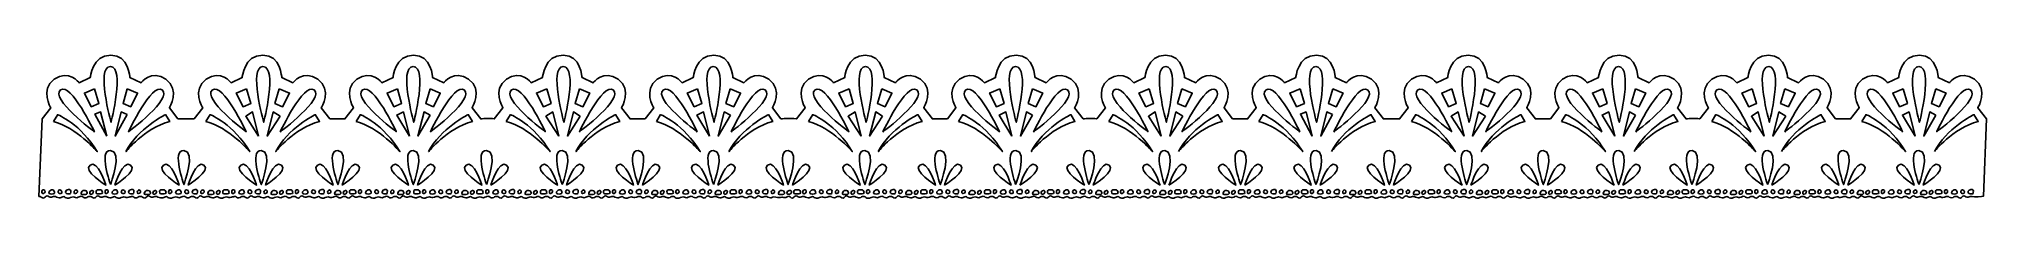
# Model space of a CAD drawing. Header units: centimetres. Extents: x -10.7 to 10.7, y -0.8 to 0.8.
import ezdxf

# ---------------------------------------------------------------- set-up
doc = ezdxf.new("R2010")
doc.units = ezdxf.units.CM
doc.header["$MEASUREMENT"] = 0
doc.layers.add('Camada 1', color=7, linetype='Continuous')

msp = doc.modelspace()

# ---------------------------------------------------------------- linework, layer by layer
at = {"layer": 'Camada 1'}
for points, knots in [([(10.65885, 0.08566), (10.65885, 0.08566), (10.56474, 0.20798), (10.56474, 0.20798), (10.56474, 0.20798), (10.56474, 0.20798), (10.68706, 0.40554), (10.52712, 0.51844), (10.52712, 0.51844), (10.36718, 0.63134), (10.25426, 0.48082), (10.25426, 0.48082), (10.25426, 0.48082), (10.25426, 0.48082), (10.13194, 0.53726), (10.13194, 0.53726), (10.13194, 0.53726), (10.13194, 0.53726), (10.12255, 0.78189), (9.92498, 0.78189), (9.92498, 0.78189), (9.71797, 0.78189), (9.69916, 0.53726), (9.69916, 0.53726), (9.69916, 0.53726), (9.69916, 0.53726), (9.57684, 0.48082), (9.57684, 0.48082), (9.57684, 0.48082), (9.57684, 0.48082), (9.46392, 0.63134), (9.30398, 0.51844), (9.30398, 0.51844), (9.14404, 0.40554), (9.26636, 0.20798), (9.26636, 0.20798), (9.26636, 0.20798), (9.26636, 0.20798), (9.17225, 0.08566), (9.17225, 0.08566), (9.17225, 0.08566), (9.09597, 0.08391), (9.00792, 0.08566), (9.00792, 0.08566), (9.00792, 0.08566), (9.00792, 0.08566), (8.91381, 0.20798), (8.91381, 0.20798), (8.91381, 0.20798), (8.91381, 0.20798), (9.03613, 0.40554), (8.87619, 0.51844), (8.87619, 0.51844), (8.71625, 0.63134), (8.60333, 0.48082), (8.60333, 0.48082), (8.60333, 0.48082), (8.60333, 0.48082), (8.48101, 0.53726), (8.48101, 0.53726), (8.48101, 0.53726), (8.48101, 0.53726), (8.47162, 0.78189), (8.27403, 0.78189), (8.27403, 0.78189), (8.06705, 0.78189), (8.04823, 0.53726), (8.04823, 0.53726), (8.04823, 0.53726), (8.04823, 0.53726), (7.92591, 0.48082), (7.92591, 0.48082), (7.92591, 0.48082), (7.92591, 0.48082), (7.81299, 0.63134), (7.65305, 0.51844), (7.65305, 0.51844), (7.49311, 0.40554), (7.61543, 0.20798), (7.61543, 0.20798), (7.61543, 0.20798), (7.61543, 0.20798), (7.52132, 0.08566), (7.52132, 0.08566), (7.52132, 0.08566), (7.46986, 0.0982), (7.37204, 0.08566), (7.37204, 0.08566), (7.37204, 0.08566), (7.37204, 0.08566), (7.27795, 0.20798), (7.27795, 0.20798), (7.27795, 0.20798), (7.27795, 0.20798), (7.40027, 0.40554), (7.24033, 0.51844), (7.24033, 0.51844), (7.08034, 0.63136), (6.96747, 0.48082), (6.96747, 0.48082), (6.96747, 0.48082), (6.96747, 0.48082), (6.84515, 0.53726), (6.84515, 0.53726), (6.84515, 0.53726), (6.84515, 0.53726), (6.83576, 0.78189), (6.63814, 0.78189), (6.63814, 0.78189), (6.43118, 0.78189), (6.41237, 0.53726), (6.41237, 0.53726), (6.41237, 0.53726), (6.41237, 0.53726), (6.29005, 0.48082), (6.29005, 0.48082), (6.29005, 0.48082), (6.29005, 0.48082), (6.17713, 0.63134), (6.01719, 0.51844), (6.01719, 0.51844), (5.85725, 0.40554), (5.97951, 0.20798), (5.97951, 0.20798), (5.97951, 0.20798), (5.97951, 0.20798), (5.88545, 0.08566), (5.88545, 0.08566), (5.88545, 0.08566), (5.80912, 0.08391), (5.72106, 0.08566), (5.72106, 0.08566), (5.72106, 0.08566), (5.72106, 0.08566), (5.627, 0.20798), (5.627, 0.20798), (5.627, 0.20798), (5.627, 0.20798), (5.74926, 0.40554), (5.58932, 0.51844), (5.58932, 0.51844), (5.42938, 0.63134), (5.31646, 0.48082), (5.31646, 0.48082), (5.31646, 0.48082), (5.31646, 0.48082), (5.19414, 0.53726), (5.19414, 0.53726), (5.19414, 0.53726), (5.19414, 0.53726), (5.18475, 0.78189), (4.98718, 0.78189), (4.98718, 0.78189), (4.78017, 0.78189), (4.76136, 0.53726), (4.76136, 0.53726), (4.76136, 0.53726), (4.76136, 0.53726), (4.63904, 0.48082), (4.63904, 0.48082), (4.63904, 0.48082), (4.63904, 0.48082), (4.52617, 0.63134), (4.36618, 0.51844), (4.36618, 0.51844), (4.20624, 0.40552), (4.32856, 0.20798), (4.32856, 0.20798), (4.32856, 0.20798), (4.32856, 0.20798), (4.23447, 0.08566), (4.23447, 0.08566), (4.23447, 0.08566), (4.15909, 0.08746), (4.05834, 0.08566), (4.05834, 0.08566), (4.05834, 0.08566), (4.05834, 0.08566), (3.96423, 0.20798), (3.96423, 0.20798), (3.96423, 0.20798), (3.96423, 0.20798), (4.08655, 0.40554), (3.92661, 0.51844), (3.92661, 0.51844), (3.76667, 0.63134), (3.65375, 0.48082), (3.65375, 0.48082), (3.65375, 0.48082), (3.65375, 0.48082), (3.53143, 0.53726), (3.53143, 0.53726), (3.53143, 0.53726), (3.53143, 0.53726), (3.52204, 0.78189), (3.32445, 0.78189), (3.32445, 0.78189), (3.11747, 0.78189), (3.09865, 0.53726), (3.09865, 0.53726), (3.09865, 0.53726), (3.09865, 0.53726), (2.97633, 0.48082), (2.97633, 0.48082), (2.97633, 0.48082), (2.97633, 0.48082), (2.86341, 0.63134), (2.70347, 0.51844), (2.70347, 0.51844), (2.54353, 0.40554), (2.66585, 0.20798), (2.66585, 0.20798), (2.66585, 0.20798), (2.66585, 0.20798), (2.57174, 0.08566), (2.57174, 0.08566), (2.57174, 0.08566), (2.49543, 0.08391), (2.40738, 0.08566), (2.40738, 0.08566), (2.40738, 0.08566), (2.40738, 0.08566), (2.31329, 0.20798), (2.31329, 0.20798), (2.31329, 0.20798), (2.31329, 0.20798), (2.43561, 0.40554), (2.27564, 0.51844), (2.27564, 0.51844), (2.1157, 0.63136), (2.00278, 0.48082), (2.00278, 0.48082), (2.00278, 0.48082), (2.00278, 0.48082), (1.88049, 0.53726), (1.88049, 0.53726), (1.88049, 0.53726), (1.88049, 0.53726), (1.8711, 0.78189), (1.67351, 0.78189), (1.67351, 0.78189), (1.46653, 0.78189), (1.44769, 0.53726), (1.44769, 0.53726), (1.44769, 0.53726), (1.44769, 0.53726), (1.3254, 0.48082), (1.3254, 0.48082), (1.3254, 0.48082), (1.3254, 0.48082), (1.21248, 0.63134), (1.05254, 0.51844), (1.05254, 0.51844), (0.89257, 0.40552), (1.01489, 0.20798), (1.01489, 0.20798), (1.01489, 0.20798), (1.01489, 0.20798), (0.9208, 0.08566), (0.9208, 0.08566), (0.9208, 0.08566), (0.86934, 0.0982), (0.77152, 0.08566), (0.77152, 0.08566), (0.77152, 0.08566), (0.77152, 0.08566), (0.67741, 0.20798), (0.67741, 0.20798), (0.67741, 0.20798), (0.67741, 0.20798), (0.79973, 0.40554), (0.63979, 0.51844), (0.63979, 0.51844), (0.47982, 0.63136), (0.36693, 0.48082), (0.36693, 0.48082), (0.36693, 0.48082), (0.36693, 0.48082), (0.24461, 0.53726), (0.24461, 0.53726), (0.24461, 0.53726), (0.24461, 0.53726), (0.23522, 0.78189), (0.03763, 0.78189), (0.03763, 0.78189), (-0.16935, 0.78189), (-0.18817, 0.53726), (-0.18817, 0.53726), (-0.18817, 0.53726), (-0.18817, 0.53726), (-0.31049, 0.48082), (-0.31049, 0.48082), (-0.31049, 0.48082), (-0.31049, 0.48082), (-0.42341, 0.63134), (-0.58335, 0.51844), (-0.58335, 0.51844), (-0.74329, 0.40554), (-0.621, 0.20798), (-0.621, 0.20798), (-0.621, 0.20798), (-0.621, 0.20798), (-0.71509, 0.08566), (-0.71509, 0.08566), (-0.71509, 0.08566), (-0.7914, 0.08391), (-0.87945, 0.08566), (-0.87945, 0.08566), (-0.87945, 0.08566), (-0.87945, 0.08566), (-0.97354, 0.20798), (-0.97354, 0.20798), (-0.97354, 0.20798), (-0.97354, 0.20798), (-0.85125, 0.40554), (-1.01119, 0.51844), (-1.01119, 0.51844), (-1.17113, 0.63134), (-1.28405, 0.48082), (-1.28405, 0.48082), (-1.28405, 0.48082), (-1.28405, 0.48082), (-1.40637, 0.53726), (-1.40637, 0.53726), (-1.40637, 0.53726), (-1.40637, 0.53726), (-1.41576, 0.78189), (-1.61335, 0.78189), (-1.61335, 0.78189), (-1.82033, 0.78189), (-1.83915, 0.53726), (-1.83915, 0.53726), (-1.83915, 0.53726), (-1.83915, 0.53726), (-1.96147, 0.48082), (-1.96147, 0.48082), (-1.96147, 0.48082), (-1.96147, 0.48082), (-2.07437, 0.63134), (-2.23433, 0.51844), (-2.23433, 0.51844), (-2.39427, 0.40552), (-2.27195, 0.20798), (-2.27195, 0.20798), (-2.27195, 0.20798), (-2.27195, 0.20798), (-2.36606, 0.08566), (-2.36606, 0.08566), (-2.36606, 0.08566), (-2.43903, 0.0972), (-2.53695, 0.08566), (-2.53695, 0.08566), (-2.53695, 0.08566), (-2.53695, 0.08566), (-2.63104, 0.20798), (-2.63104, 0.20798), (-2.63104, 0.20798), (-2.63104, 0.20798), (-2.50875, 0.40554), (-2.66866, 0.51844), (-2.66866, 0.51844), (-2.82863, 0.63136), (-2.94152, 0.48082), (-2.94152, 0.48082), (-2.94152, 0.48082), (-2.94152, 0.48082), (-3.06386, 0.53726), (-3.06386, 0.53726), (-3.06386, 0.53726), (-3.06386, 0.53726), (-3.07325, 0.78189), (-3.27082, 0.78189), (-3.27082, 0.78189), (-3.4778, 0.78189), (-3.49662, 0.53726), (-3.49662, 0.53726), (-3.49662, 0.53726), (-3.49662, 0.53726), (-3.61896, 0.48082), (-3.61896, 0.48082), (-3.61896, 0.48082), (-3.61896, 0.48082), (-3.73186, 0.63134), (-3.89182, 0.51844), (-3.89182, 0.51844), (-4.05173, 0.40552), (-3.92944, 0.20798), (-3.92944, 0.20798), (-3.92944, 0.20798), (-3.92944, 0.20798), (-4.02353, 0.08566), (-4.02353, 0.08566), (-4.02353, 0.08566), (-4.09984, 0.08391), (-4.18789, 0.08566), (-4.18789, 0.08566), (-4.18789, 0.08566), (-4.18789, 0.08566), (-4.282, 0.20798), (-4.282, 0.20798), (-4.282, 0.20798), (-4.282, 0.20798), (-4.15968, 0.40554), (-4.31962, 0.51844), (-4.31962, 0.51844), (-4.47956, 0.63134), (-4.59248, 0.48082), (-4.59248, 0.48082), (-4.59248, 0.48082), (-4.59248, 0.48082), (-4.7148, 0.53726), (-4.7148, 0.53726), (-4.7148, 0.53726), (-4.7148, 0.53726), (-4.72419, 0.78189), (-4.92178, 0.78189), (-4.92178, 0.78189), (-5.12876, 0.78189), (-5.14758, 0.53726), (-5.14758, 0.53726), (-5.14758, 0.53726), (-5.14758, 0.53726), (-5.2699, 0.48082), (-5.2699, 0.48082), (-5.2699, 0.48082), (-5.2699, 0.48082), (-5.38282, 0.63134), (-5.54276, 0.51844), (-5.54276, 0.51844), (-5.7027, 0.40554), (-5.58038, 0.20798), (-5.58038, 0.20798), (-5.58038, 0.20798), (-5.58038, 0.20798), (-5.67449, 0.08566), (-5.67449, 0.08566), (-5.67449, 0.08566), (-5.72595, 0.0982), (-5.82377, 0.08566), (-5.82377, 0.08566), (-5.82377, 0.08566), (-5.82377, 0.08566), (-5.91786, 0.20798), (-5.91786, 0.20798), (-5.91786, 0.20798), (-5.91786, 0.20798), (-5.79557, 0.40554), (-5.95548, 0.51844), (-5.95548, 0.51844), (-6.11547, 0.63136), (-6.22834, 0.48082), (-6.22834, 0.48082), (-6.22834, 0.48082), (-6.22834, 0.48082), (-6.35068, 0.53726), (-6.35068, 0.53726), (-6.35068, 0.53726), (-6.35068, 0.53726), (-6.36007, 0.78189), (-6.55764, 0.78189), (-6.55764, 0.78189), (-6.76465, 0.78189), (-6.78346, 0.53726), (-6.78346, 0.53726), (-6.78346, 0.53726), (-6.78346, 0.53726), (-6.9058, 0.48082), (-6.9058, 0.48082), (-6.9058, 0.48082), (-6.9058, 0.48082), (-7.0187, 0.63134), (-7.17866, 0.51844), (-7.17866, 0.51844), (-7.33857, 0.40552), (-7.21628, 0.20798), (-7.21628, 0.20798), (-7.21628, 0.20798), (-7.21628, 0.20798), (-7.31034, 0.08566), (-7.31034, 0.08566), (-7.31034, 0.08566), (-7.38665, 0.08391), (-7.4747, 0.08566), (-7.4747, 0.08566), (-7.4747, 0.08566), (-7.4747, 0.08566), (-7.56881, 0.20798), (-7.56881, 0.20798), (-7.56881, 0.20798), (-7.56881, 0.20798), (-7.44647, 0.40554), (-7.60643, 0.51844), (-7.60643, 0.51844), (-7.76634, 0.63136), (-7.87929, 0.48082), (-7.87929, 0.48082), (-7.87929, 0.48082), (-7.87929, 0.48082), (-8.00158, 0.53726), (-8.00158, 0.53726), (-8.00158, 0.53726), (-8.00158, 0.53726), (-8.01097, 0.78189), (-8.20859, 0.78189), (-8.20859, 0.78189), (-8.4156, 0.78189), (-8.43441, 0.53726), (-8.43441, 0.53726), (-8.43441, 0.53726), (-8.43441, 0.53726), (-8.5567, 0.48082), (-8.5567, 0.48082), (-8.5567, 0.48082), (-8.5567, 0.48082), (-8.66962, 0.63134), (-8.82956, 0.51844), (-8.82956, 0.51844), (-8.98953, 0.40552), (-8.86718, 0.20798), (-8.86718, 0.20798), (-8.86718, 0.20798), (-8.86718, 0.20798), (-8.96129, 0.08566), (-8.96129, 0.08566), (-8.96129, 0.08566), (-9.03664, 0.08746), (-9.1374, 0.08566), (-9.1374, 0.08566), (-9.1374, 0.08566), (-9.1374, 0.08566), (-9.23151, 0.20798), (-9.23151, 0.20798), (-9.23151, 0.20798), (-9.23151, 0.20798), (-9.10917, 0.40554), (-9.26913, 0.51844), (-9.26913, 0.51844), (-9.42904, 0.63136), (-9.54199, 0.48082), (-9.54199, 0.48082), (-9.54199, 0.48082), (-9.54199, 0.48082), (-9.66428, 0.53726), (-9.66428, 0.53726), (-9.66428, 0.53726), (-9.66428, 0.53726), (-9.6737, 0.78189), (-9.87129, 0.78189), (-9.87129, 0.78189), (-10.07827, 0.78189), (-10.09711, 0.53726), (-10.09711, 0.53726), (-10.09711, 0.53726), (-10.09711, 0.53726), (-10.21943, 0.48082), (-10.21943, 0.48082), (-10.21943, 0.48082), (-10.21943, 0.48082), (-10.33235, 0.63134), (-10.49229, 0.51844), (-10.49229, 0.51844), (-10.65223, 0.40552), (-10.52991, 0.20798), (-10.52991, 0.20798), (-10.52991, 0.20798), (-10.52991, 0.20798), (-10.624, 0.08566), (-10.624, 0.08566), (-10.624, 0.08566), (-10.624, 0.08566), (-10.65885, -0.76109), (-10.65885, -0.76109), (-10.65885, -0.76109), (-10.64059, -0.76109), (-10.62758, -0.78186), (-10.60937, -0.77929), (-10.60937, -0.77929), (-10.59119, -0.7767), (-10.58606, -0.75852), (-10.57045, -0.75593), (-10.57045, -0.75593), (-10.55484, -0.75334), (-10.5418, -0.7767), (-10.52367, -0.77154), (-10.52367, -0.77154), (-10.50549, -0.76633), (-10.49504, -0.75852), (-10.47946, -0.76373), (-10.47946, -0.76373), (-10.46393, -0.76889), (-10.44057, -0.77929), (-10.42755, -0.77669), (-10.42755, -0.77669), (-10.41453, -0.77404), (-10.40157, -0.76629), (-10.38855, -0.76373), (-10.38855, -0.76373), (-10.37553, -0.76108), (-10.36778, -0.78188), (-10.34696, -0.78188), (-10.34696, -0.78188), (-10.32611, -0.78188), (-10.30277, -0.76632), (-10.28457, -0.76632), (-10.28457, -0.76632), (-10.26637, -0.76632), (-10.25221, -0.78426), (-10.22999, -0.77153), (-10.22999, -0.77153), (-10.21176, -0.76108), (-10.20395, -0.75851), (-10.18583, -0.76108), (-10.18583, -0.76108), (-10.18583, -0.76108), (-10.16763, -0.77928), (-10.1468, -0.77669), (-10.1468, -0.77669), (-10.12603, -0.77404), (-10.12087, -0.76108), (-10.10264, -0.76108), (-10.10264, -0.76108), (-10.08449, -0.76108), (-10.07145, -0.78185), (-10.05322, -0.77928), (-10.05322, -0.77928), (-10.03504, -0.77669), (-10.02991, -0.75851), (-10.01435, -0.75592), (-10.01435, -0.75592), (-9.99871, -0.75333), (-9.9857, -0.77669), (-9.96757, -0.77153), (-9.96757, -0.77153), (-9.94937, -0.76632), (-9.93892, -0.75851), (-9.92338, -0.76372), (-9.92338, -0.76372), (-9.9078, -0.76888), (-9.88433, -0.77928), (-9.87144, -0.77668), (-9.87144, -0.77668), (-9.85834, -0.77403), (-9.84546, -0.76628), (-9.83236, -0.76372), (-9.83236, -0.76372), (-9.81937, -0.76107), (-9.81162, -0.78187), (-9.79082, -0.78187), (-9.79082, -0.78187), (-9.77002, -0.78187), (-9.74658, -0.76631), (-9.72846, -0.76631), (-9.72846, -0.76631), (-9.71031, -0.76631), (-9.69817, -0.77965), (-9.6739, -0.77152), (-9.6739, -0.77152), (-9.65832, -0.76631), (-9.65316, -0.76107), (-9.63228, -0.76107), (-9.63228, -0.76107), (-9.63228, -0.76107), (-9.61416, -0.77927), (-9.59336, -0.77668), (-9.59336, -0.77668), (-9.57264, -0.77403), (-9.56732, -0.76107), (-9.5492, -0.76107), (-9.5492, -0.76107), (-9.53094, -0.76107), (-9.51795, -0.78184), (-9.49983, -0.77927), (-9.49983, -0.77927), (-9.48163, -0.77668), (-9.47647, -0.7585), (-9.46083, -0.75591), (-9.46083, -0.75591), (-9.44517, -0.75332), (-9.43218, -0.77668), (-9.414, -0.77152), (-9.414, -0.77152), (-9.39582, -0.76631), (-9.38548, -0.7585), (-9.36981, -0.76371), (-9.36981, -0.76371), (-9.35431, -0.76887), (-9.3333, -0.77694), (-9.31787, -0.77667), (-9.31787, -0.77667), (-9.31787, -0.77667), (-9.31443, -0.77693), (-9.30374, -0.77667), (-9.30374, -0.77667), (-9.29048, -0.7763), (-9.2777, -0.76627), (-9.26477, -0.76371), (-9.26477, -0.76371), (-9.2517, -0.76106), (-9.24395, -0.78186), (-9.2232, -0.78186), (-9.2232, -0.78186), (-9.20232, -0.78186), (-9.17899, -0.7663), (-9.16084, -0.7663), (-9.16084, -0.7663), (-9.14266, -0.7663), (-9.12848, -0.78424), (-9.1062, -0.77151), (-9.1062, -0.77151), (-9.08808, -0.76106), (-9.08022, -0.75849), (-9.06209, -0.76106), (-9.06209, -0.76106), (-9.06209, -0.76106), (-9.04389, -0.77926), (-9.02304, -0.77667), (-9.02304, -0.77667), (-9.0023, -0.77402), (-8.99706, -0.76106), (-8.97893, -0.76106), (-8.97893, -0.76106), (-8.96065, -0.76106), (-8.94771, -0.78183), (-8.92948, -0.77926), (-8.92948, -0.77926), (-8.91136, -0.77667), (-8.90612, -0.75849), (-8.89056, -0.7559), (-8.89056, -0.7559), (-8.87498, -0.75331), (-8.86191, -0.77667), (-8.84378, -0.77151), (-8.84378, -0.77151), (-8.8256, -0.7663), (-8.81515, -0.75849), (-8.79954, -0.7637), (-8.79954, -0.7637), (-8.78398, -0.76886), (-8.76057, -0.77926), (-8.7476, -0.77666), (-8.7476, -0.77666), (-8.73453, -0.77401), (-8.72162, -0.76626), (-8.70868, -0.7637), (-8.70868, -0.7637), (-8.69558, -0.76105), (-8.6878, -0.78185), (-8.66706, -0.78185), (-8.66706, -0.78185), (-8.64626, -0.78185), (-8.62287, -0.76629), (-8.6047, -0.76629), (-8.6047, -0.76629), (-8.5865, -0.76629), (-8.57438, -0.77963), (-8.55012, -0.7715), (-8.55012, -0.7715), (-8.53454, -0.76629), (-8.52938, -0.76105), (-8.50855, -0.76105), (-8.50855, -0.76105), (-8.50855, -0.76105), (-8.49035, -0.77925), (-8.46958, -0.77666), (-8.46958, -0.77666), (-8.44873, -0.77401), (-8.4436, -0.76105), (-8.42539, -0.76105), (-8.42539, -0.76105), (-8.40721, -0.76105), (-8.39425, -0.78182), (-8.37602, -0.77925), (-8.37602, -0.77925), (-8.35784, -0.77666), (-8.35266, -0.75848), (-8.33707, -0.75589), (-8.33707, -0.75589), (-8.32143, -0.7533), (-8.30844, -0.77666), (-8.29024, -0.7715), (-8.29024, -0.7715), (-8.27206, -0.76629), (-8.26166, -0.75848), (-8.24608, -0.76369), (-8.24608, -0.76369), (-8.2305, -0.76885), (-8.20716, -0.77925), (-8.19406, -0.77665), (-8.19406, -0.77665), (-8.1811, -0.774), (-8.16818, -0.76625), (-8.15509, -0.76369), (-8.15509, -0.76369), (-8.14215, -0.76104), (-8.13437, -0.78184), (-8.11355, -0.78184), (-8.11355, -0.78184), (-8.09275, -0.78184), (-8.06936, -0.76628), (-8.05119, -0.76628), (-8.05119, -0.76628), (-8.03301, -0.76628), (-8.01883, -0.78422), (-7.99663, -0.77149), (-7.99663, -0.77149), (-7.97843, -0.76104), (-7.97062, -0.75847), (-7.95244, -0.76104), (-7.95244, -0.76104), (-7.95244, -0.76104), (-7.93424, -0.77924), (-7.91347, -0.77665), (-7.91347, -0.77665), (-7.89265, -0.774), (-7.88749, -0.76104), (-7.86928, -0.76104), (-7.86928, -0.76104), (-7.85107, -0.76104), (-7.83814, -0.78181), (-7.81994, -0.77924), (-7.81994, -0.77924), (-7.80174, -0.77665), (-7.79658, -0.75847), (-7.78097, -0.75588), (-7.78097, -0.75588), (-7.76533, -0.75329), (-7.75237, -0.77665), (-7.73414, -0.77149), (-7.73414, -0.77149), (-7.71596, -0.76628), (-7.70551, -0.75847), (-7.68998, -0.76368), (-7.68998, -0.76368), (-7.6744, -0.76884), (-7.65101, -0.77924), (-7.63804, -0.77664), (-7.63804, -0.77664), (-7.62502, -0.77399), (-7.61206, -0.76624), (-7.59904, -0.76368), (-7.59904, -0.76368), (-7.58602, -0.76103), (-7.5783, -0.78183), (-7.55742, -0.78183), (-7.55742, -0.78183), (-7.53662, -0.78183), (-7.51323, -0.76627), (-7.49506, -0.76627), (-7.49506, -0.76627), (-7.47694, -0.76627), (-7.46397, -0.78183), (-7.4405, -0.77148), (-7.4405, -0.77148), (-7.42672, -0.76539), (-7.41716, -0.75669), (-7.39891, -0.76103), (-7.39891, -0.76103), (-7.39891, -0.76103), (-7.38073, -0.77923), (-7.35991, -0.77664), (-7.35991, -0.77664), (-7.33917, -0.77399), (-7.33393, -0.76103), (-7.3158, -0.76103), (-7.3158, -0.76103), (-7.29754, -0.76103), (-7.28458, -0.7818), (-7.26635, -0.77923), (-7.26635, -0.77923), (-7.24817, -0.77664), (-7.24299, -0.75846), (-7.2274, -0.75587), (-7.2274, -0.75587), (-7.21181, -0.75328), (-7.19877, -0.77664), (-7.18065, -0.77148), (-7.18065, -0.77148), (-7.16245, -0.76627), (-7.152, -0.75846), (-7.13646, -0.76367), (-7.13646, -0.76367), (-7.12088, -0.76883), (-7.09749, -0.77923), (-7.0845, -0.77663), (-7.0845, -0.77663), (-7.07143, -0.77398), (-7.05852, -0.76623), (-7.04553, -0.76367), (-7.04553, -0.76367), (-7.03251, -0.76102), (-7.02468, -0.78182), (-7.00394, -0.78182), (-7.00394, -0.78182), (-6.98312, -0.78182), (-6.95975, -0.76626), (-6.94152, -0.76626), (-6.94152, -0.76626), (-6.92334, -0.76626), (-6.90919, -0.7842), (-6.88696, -0.77147), (-6.88696, -0.77147), (-6.86878, -0.76102), (-6.86092, -0.75845), (-6.84275, -0.76102), (-6.84275, -0.76102), (-6.84275, -0.76102), (-6.82463, -0.77922), (-6.80375, -0.77663), (-6.80375, -0.77663), (-6.78301, -0.77398), (-6.77782, -0.76102), (-6.75967, -0.76102), (-6.75967, -0.76102), (-6.74141, -0.76102), (-6.7284, -0.78179), (-6.71017, -0.77922), (-6.71017, -0.77922), (-6.69199, -0.77663), (-6.68686, -0.75845), (-6.67122, -0.75586), (-6.67122, -0.75586), (-6.65564, -0.75327), (-6.64259, -0.77663), (-6.62444, -0.77147), (-6.62444, -0.77147), (-6.60626, -0.76626), (-6.59586, -0.75845), (-6.58028, -0.76366), (-6.58028, -0.76366), (-6.56472, -0.76882), (-6.54128, -0.77922), (-6.52832, -0.77662), (-6.52832, -0.77662), (-6.51538, -0.77397), (-6.50236, -0.76622), (-6.48932, -0.76366), (-6.48932, -0.76366), (-6.47636, -0.76101), (-6.46852, -0.78181), (-6.44773, -0.78181), (-6.44773, -0.78181), (-6.42699, -0.78181), (-6.40362, -0.76625), (-6.38542, -0.76625), (-6.38542, -0.76625), (-6.36722, -0.76625), (-6.3551, -0.77959), (-6.33084, -0.77146), (-6.33084, -0.77146), (-6.31526, -0.76625), (-6.3101, -0.76101), (-6.28925, -0.76101), (-6.28925, -0.76101), (-6.28925, -0.76101), (-6.27105, -0.77921), (-6.25028, -0.77662), (-6.25028, -0.77662), (-6.22951, -0.77397), (-6.2243, -0.76101), (-6.20612, -0.76101), (-6.20612, -0.76101), (-6.18789, -0.76101), (-6.1749, -0.78178), (-6.15672, -0.77921), (-6.15672, -0.77921), (-6.13854, -0.77662), (-6.13336, -0.75844), (-6.11777, -0.75585), (-6.11777, -0.75585), (-6.10211, -0.75326), (-6.08914, -0.77662), (-6.07097, -0.77146), (-6.07097, -0.77146), (-6.05274, -0.76625), (-6.04242, -0.75844), (-6.02673, -0.76365), (-6.02673, -0.76365), (-6.01117, -0.76881), (-5.98776, -0.77921), (-5.97474, -0.77661), (-5.97474, -0.77661), (-5.96178, -0.77396), (-5.94881, -0.76621), (-5.93582, -0.76365), (-5.93582, -0.76365), (-5.92286, -0.761), (-5.91502, -0.7818), (-5.89425, -0.7818), (-5.89425, -0.7818), (-5.87351, -0.7818), (-5.85004, -0.76624), (-5.83191, -0.76624), (-5.83191, -0.76624), (-5.81368, -0.76624), (-5.79947, -0.78418), (-5.77733, -0.77145), (-5.77733, -0.77145), (-5.75913, -0.761), (-5.75129, -0.75843), (-5.73307, -0.761), (-5.73307, -0.761), (-5.73307, -0.761), (-5.71489, -0.7792), (-5.69415, -0.77661), (-5.69415, -0.77661), (-5.67333, -0.77396), (-5.66814, -0.761), (-5.64994, -0.761), (-5.64994, -0.761), (-5.63176, -0.761), (-5.61872, -0.78177), (-5.6006, -0.7792), (-5.6006, -0.7792), (-5.5824, -0.77661), (-5.57718, -0.75843), (-5.56163, -0.75584), (-5.56163, -0.75584), (-5.54597, -0.75325), (-5.53298, -0.77661), (-5.5148, -0.77145), (-5.5148, -0.77145), (-5.49662, -0.76624), (-5.48628, -0.75843), (-5.47064, -0.76364), (-5.47064, -0.76364), (-5.455, -0.7688), (-5.43167, -0.7792), (-5.41862, -0.7766), (-5.41862, -0.7766), (-5.40566, -0.77395), (-5.39264, -0.7662), (-5.37965, -0.76364), (-5.37965, -0.76364), (-5.36669, -0.76099), (-5.35891, -0.78179), (-5.33808, -0.78179), (-5.33808, -0.78179), (-5.31734, -0.78179), (-5.29387, -0.76623), (-5.27572, -0.76623), (-5.27572, -0.76623), (-5.25757, -0.76623), (-5.24527, -0.77994), (-5.22116, -0.77144), (-5.22116, -0.77144), (-5.21055, -0.76766), (-5.20738, -0.75768), (-5.18661, -0.76099), (-5.18661, -0.76099), (-5.18661, -0.76099), (-5.16843, -0.77919), (-5.14756, -0.7766), (-5.14756, -0.7766), (-5.12684, -0.77395), (-5.12166, -0.76099), (-5.10348, -0.76099), (-5.10348, -0.76099), (-5.08525, -0.76099), (-5.07221, -0.78176), (-5.05406, -0.77919), (-5.05406, -0.77919), (-5.03586, -0.7766), (-5.03067, -0.75842), (-5.01511, -0.75583), (-5.01511, -0.75583), (-4.99947, -0.75324), (-4.98643, -0.7766), (-4.96833, -0.77144), (-4.96833, -0.77144), (-4.95015, -0.76623), (-4.93968, -0.75842), (-4.92409, -0.76363), (-4.92409, -0.76363), (-4.90853, -0.76879), (-4.8852, -0.77919), (-4.87215, -0.77659), (-4.87215, -0.77659), (-4.85913, -0.77394), (-4.84617, -0.76619), (-4.83312, -0.76363), (-4.83312, -0.76363), (-4.82016, -0.76098), (-4.81238, -0.78178), (-4.79161, -0.78178), (-4.79161, -0.78178), (-4.77076, -0.78178), (-4.7474, -0.76622), (-4.72919, -0.76622), (-4.72919, -0.76622), (-4.71098, -0.76622), (-4.69683, -0.78416), (-4.67461, -0.77143), (-4.67461, -0.77143), (-4.65641, -0.76098), (-4.64863, -0.75841), (-4.6305, -0.76098), (-4.6305, -0.76098), (-4.6305, -0.76098), (-4.61224, -0.77918), (-4.59145, -0.77659), (-4.59145, -0.77659), (-4.57071, -0.77394), (-4.56549, -0.76098), (-4.54724, -0.76098), (-4.54724, -0.76098), (-4.52909, -0.76098), (-4.51605, -0.78175), (-4.4979, -0.77918), (-4.4979, -0.77918), (-4.4797, -0.77659), (-4.47456, -0.75841), (-4.45895, -0.75582), (-4.45895, -0.75582), (-4.44331, -0.75323), (-4.43032, -0.77659), (-4.41217, -0.77143), (-4.41217, -0.77143), (-4.39397, -0.76622), (-4.38357, -0.75841), (-4.36796, -0.76362), (-4.36796, -0.76362), (-4.35238, -0.76878), (-4.32891, -0.77918), (-4.31605, -0.77658), (-4.31605, -0.77658), (-4.30298, -0.77393), (-4.29007, -0.76618), (-4.27697, -0.76362), (-4.27697, -0.76362), (-4.26401, -0.76097), (-4.2562, -0.78177), (-4.23546, -0.78177), (-4.23546, -0.78177), (-4.21466, -0.78177), (-4.1912, -0.76621), (-4.17304, -0.76621), (-4.17304, -0.76621), (-4.15492, -0.76621), (-4.14275, -0.77955), (-4.11846, -0.77142), (-4.11846, -0.77142), (-4.1029, -0.76621), (-4.0978, -0.76097), (-4.07695, -0.76097), (-4.07695, -0.76097), (-4.07695, -0.76097), (-4.05875, -0.77917), (-4.03798, -0.77658), (-4.03798, -0.77658), (-4.01726, -0.77393), (-4.012, -0.76097), (-3.99382, -0.76097), (-3.99382, -0.76097), (-3.97556, -0.76097), (-3.96257, -0.78174), (-3.94442, -0.77917), (-3.94442, -0.77917), (-3.92627, -0.7766), (-3.92108, -0.7584), (-3.90545, -0.75581), (-3.90545, -0.75581), (-3.88982, -0.75322), (-3.87685, -0.77658), (-3.85859, -0.77142), (-3.85859, -0.77142), (-3.84049, -0.76621), (-3.83012, -0.7584), (-3.81443, -0.76361), (-3.81443, -0.76361), (-3.79887, -0.76877), (-3.77564, -0.77864), (-3.76255, -0.77657), (-3.76255, -0.77657), (-3.74231, -0.77337), (-3.74289, -0.76046), (-3.71127, -0.76361), (-3.71127, -0.76361), (-3.69804, -0.76491), (-3.69045, -0.78176), (-3.6697, -0.78176), (-3.6697, -0.78176), (-3.64885, -0.78176), (-3.62549, -0.7662), (-3.60728, -0.7662), (-3.60728, -0.7662), (-3.58916, -0.7662), (-3.57497, -0.78414), (-3.5527, -0.77141), (-3.5527, -0.77141), (-3.53458, -0.76096), (-3.52672, -0.75839), (-3.50859, -0.76096), (-3.50859, -0.76096), (-3.50859, -0.76096), (-3.49039, -0.77916), (-3.46954, -0.77657), (-3.46954, -0.77657), (-3.44882, -0.77392), (-3.44356, -0.76096), (-3.42541, -0.76096), (-3.42541, -0.76096), (-3.40713, -0.76096), (-3.39419, -0.78173), (-3.37601, -0.77916), (-3.37601, -0.77916), (-3.35783, -0.77657), (-3.35265, -0.75839), (-3.33706, -0.7558), (-3.33706, -0.7558), (-3.32145, -0.75321), (-3.30841, -0.77657), (-3.29026, -0.77141), (-3.29026, -0.77141), (-3.27206, -0.7662), (-3.26166, -0.75839), (-3.24607, -0.7636), (-3.24607, -0.7636), (-3.23046, -0.76876), (-3.20704, -0.77916), (-3.19408, -0.77656), (-3.19408, -0.77656), (-3.18106, -0.77391), (-3.1681, -0.76616), (-3.15511, -0.7636), (-3.15511, -0.7636), (-3.14209, -0.76095), (-3.13429, -0.78175), (-3.11357, -0.78175), (-3.11357, -0.78175), (-3.09275, -0.78175), (-3.06933, -0.76619), (-3.05118, -0.76619), (-3.05118, -0.76619), (-3.03298, -0.76619), (-3.02086, -0.77953), (-2.9966, -0.7714), (-2.9966, -0.7714), (-2.98104, -0.76619), (-2.97586, -0.76095), (-2.95503, -0.76095), (-2.95503, -0.76095), (-2.95503, -0.76095), (-2.93683, -0.77915), (-2.91606, -0.77656), (-2.91606, -0.77656), (-2.89526, -0.77391), (-2.89008, -0.76095), (-2.87185, -0.76095), (-2.87185, -0.76095), (-2.85367, -0.76095), (-2.84071, -0.78172), (-2.82251, -0.77915), (-2.82251, -0.77915), (-2.80431, -0.77658), (-2.79915, -0.75838), (-2.78354, -0.75579), (-2.78354, -0.75579), (-2.76796, -0.7532), (-2.75494, -0.77656), (-2.73671, -0.7714), (-2.73671, -0.7714), (-2.71856, -0.76619), (-2.70819, -0.75838), (-2.6926, -0.76359), (-2.6926, -0.76359), (-2.67699, -0.76875), (-2.65363, -0.77915), (-2.64053, -0.77655), (-2.64053, -0.77655), (-2.64053, -0.77655), (-2.62288, -0.76261), (-2.59391, -0.76843), (-2.59391, -0.76843), (-2.56494, -0.77422), (-2.54755, -0.78002), (-2.52729, -0.76843), (-2.52729, -0.76843), (-2.52729, -0.76843), (-2.49215, -0.78827), (-2.46051, -0.76094), (-2.46051, -0.76094), (-2.44675, -0.74911), (-2.42932, -0.78171), (-2.41114, -0.77914), (-2.41114, -0.77914), (-2.39296, -0.77657), (-2.38778, -0.75837), (-2.37217, -0.75578), (-2.37217, -0.75578), (-2.35659, -0.75319), (-2.34354, -0.77655), (-2.32544, -0.77139), (-2.32544, -0.77139), (-2.30721, -0.76618), (-2.29676, -0.75837), (-2.28125, -0.76358), (-2.28125, -0.76358), (-2.26564, -0.76874), (-2.24217, -0.77914), (-2.22926, -0.77654), (-2.22926, -0.77654), (-2.21619, -0.77389), (-2.20328, -0.76614), (-2.19018, -0.76358), (-2.19018, -0.76358), (-2.17727, -0.76093), (-2.16946, -0.78173), (-2.14864, -0.78173), (-2.14864, -0.78173), (-2.12787, -0.78173), (-2.10445, -0.76617), (-2.08628, -0.76617), (-2.08628, -0.76617), (-2.06813, -0.76617), (-2.05599, -0.77951), (-2.0317, -0.77138), (-2.0317, -0.77138), (-2.01614, -0.76617), (-2.01098, -0.76093), (-1.99013, -0.76093), (-1.99013, -0.76093), (-1.99013, -0.76093), (-1.97195, -0.77913), (-1.95118, -0.77654), (-1.95118, -0.77654), (-1.93046, -0.77389), (-1.9252, -0.76093), (-1.90699, -0.76093), (-1.90699, -0.76093), (-1.88876, -0.76093), (-1.87577, -0.7817), (-1.85765, -0.77913), (-1.85765, -0.77913), (-1.83945, -0.77654), (-1.83429, -0.75836), (-1.81868, -0.75577), (-1.81868, -0.75577), (-1.80302, -0.75318), (-1.79005, -0.77654), (-1.77185, -0.77138), (-1.77185, -0.77138), (-1.75365, -0.76617), (-1.74327, -0.75836), (-1.72761, -0.76357), (-1.72761, -0.76357), (-1.71205, -0.76873), (-1.6888, -0.7786), (-1.67573, -0.77653), (-1.67573, -0.77653), (-1.65546, -0.77333), (-1.65604, -0.76042), (-1.62445, -0.76357), (-1.62445, -0.76357), (-1.61117, -0.76487), (-1.6036, -0.78172), (-1.58286, -0.78172), (-1.58286, -0.78172), (-1.56204, -0.78172), (-1.53867, -0.76616), (-1.52044, -0.76616), (-1.52044, -0.76616), (-1.50229, -0.76616), (-1.48813, -0.7841), (-1.46586, -0.77137), (-1.46586, -0.77137), (-1.44774, -0.76092), (-1.4399, -0.75835), (-1.42175, -0.76092), (-1.42175, -0.76092), (-1.42175, -0.76092), (-1.40355, -0.77912), (-1.38272, -0.77653), (-1.38272, -0.77653), (-1.36195, -0.77388), (-1.35674, -0.76092), (-1.33859, -0.76092), (-1.33859, -0.76092), (-1.32031, -0.76092), (-1.30732, -0.78169), (-1.28914, -0.77912), (-1.28914, -0.77912), (-1.27099, -0.77653), (-1.26578, -0.75835), (-1.25019, -0.75576), (-1.25019, -0.75576), (-1.2346, -0.75317), (-1.22159, -0.77653), (-1.20344, -0.77137), (-1.20344, -0.77137), (-1.18524, -0.76616), (-1.17481, -0.75835), (-1.1592, -0.76356), (-1.1592, -0.76356), (-1.14364, -0.76872), (-1.12023, -0.77912), (-1.10726, -0.77652), (-1.10726, -0.77652), (-1.09422, -0.77387), (-1.08128, -0.76612), (-1.06829, -0.76356), (-1.06829, -0.76356), (-1.05527, -0.76091), (-1.04747, -0.78171), (-1.0267, -0.78171), (-1.0267, -0.78171), (-1.0059, -0.78171), (-0.98251, -0.76615), (-0.96434, -0.76615), (-0.96434, -0.76615), (-0.94617, -0.76615), (-0.93402, -0.77949), (-0.90976, -0.77136), (-0.90976, -0.77136), (-0.89415, -0.76615), (-0.88899, -0.76091), (-0.86817, -0.76091), (-0.86817, -0.76091), (-0.86817, -0.76091), (-0.84997, -0.77911), (-0.8292, -0.77652), (-0.8292, -0.77652), (-0.8084, -0.77387), (-0.80322, -0.76091), (-0.78501, -0.76091), (-0.78501, -0.76091), (-0.7668, -0.76091), (-0.75384, -0.78168), (-0.73567, -0.77911), (-0.73567, -0.77911), (-0.71744, -0.77652), (-0.71231, -0.75834), (-0.6967, -0.75575), (-0.6967, -0.75575), (-0.68104, -0.75316), (-0.66807, -0.77652), (-0.64987, -0.77136), (-0.64987, -0.77136), (-0.63172, -0.76615), (-0.62132, -0.75834), (-0.60568, -0.76355), (-0.60568, -0.76355), (-0.59012, -0.76871), (-0.56676, -0.77911), (-0.55369, -0.77651), (-0.55369, -0.77651), (-0.54073, -0.77386), (-0.52779, -0.76611), (-0.51472, -0.76355), (-0.51472, -0.76355), (-0.50176, -0.7609), (-0.49398, -0.7817), (-0.47318, -0.7817), (-0.47318, -0.7817), (-0.45241, -0.7817), (-0.42894, -0.76614), (-0.41076, -0.76614), (-0.41076, -0.76614), (-0.39261, -0.76614), (-0.37843, -0.78408), (-0.35623, -0.77135), (-0.35623, -0.77135), (-0.33803, -0.7609), (-0.33019, -0.75833), (-0.31204, -0.7609), (-0.31204, -0.7609), (-0.31204, -0.7609), (-0.29384, -0.7791), (-0.27304, -0.77651), (-0.27304, -0.77651), (-0.25224, -0.77386), (-0.24708, -0.7609), (-0.22888, -0.7609), (-0.22888, -0.7609), (-0.21065, -0.7609), (-0.19771, -0.78167), (-0.17948, -0.7791), (-0.17948, -0.7791), (-0.16128, -0.77651), (-0.15612, -0.75833), (-0.14051, -0.75574), (-0.14051, -0.75574), (-0.12485, -0.75315), (-0.11188, -0.77651), (-0.09371, -0.77135), (-0.09371, -0.77135), (-0.07551, -0.76614), (-0.06508, -0.75833), (-0.0495, -0.76354), (-0.0495, -0.76354), (-0.03394, -0.7687), (-0.01058, -0.7791), (0.00238, -0.7765), (0.00238, -0.7765), (0.0154, -0.77385), (0.02836, -0.7661), (0.04141, -0.76354), (0.04141, -0.76354), (0.05443, -0.76089), (0.06218, -0.78169), (0.083, -0.78169), (0.083, -0.78169), (0.10382, -0.78169), (0.12721, -0.76613), (0.14542, -0.76613), (0.14542, -0.76613), (0.16352, -0.76613), (0.17648, -0.78169), (0.19995, -0.77134), (0.19995, -0.77134), (0.21373, -0.76525), (0.22326, -0.75655), (0.24154, -0.76089), (0.24154, -0.76089), (0.24154, -0.76089), (0.25974, -0.77909), (0.28057, -0.7765), (0.28057, -0.7765), (0.30129, -0.77385), (0.30653, -0.76089), (0.32468, -0.76089), (0.32468, -0.76089), (0.34288, -0.76089), (0.35593, -0.78166), (0.3741, -0.77909), (0.3741, -0.77909), (0.39225, -0.7765), (0.39746, -0.75832), (0.41307, -0.75573), (0.41307, -0.75573), (0.42865, -0.75314), (0.4417, -0.7765), (0.45985, -0.77134), (0.45985, -0.77134), (0.478, -0.76613), (0.48843, -0.75832), (0.50398, -0.76353), (0.50398, -0.76353), (0.51959, -0.76869), (0.54295, -0.77909), (0.55602, -0.77649), (0.55602, -0.77649), (0.56904, -0.77384), (0.582, -0.76609), (0.59499, -0.76353), (0.59499, -0.76353), (0.60795, -0.76088), (0.61581, -0.78168), (0.63653, -0.78168), (0.63653, -0.78168), (0.65735, -0.78168), (0.68072, -0.76612), (0.69895, -0.76612), (0.69895, -0.76612), (0.71715, -0.76612), (0.73126, -0.78406), (0.75353, -0.77133), (0.75353, -0.77133), (0.77168, -0.76088), (0.77951, -0.75831), (0.79772, -0.76088), (0.79772, -0.76088), (0.79772, -0.76088), (0.81587, -0.77908), (0.83669, -0.77649), (0.83669, -0.77649), (0.85746, -0.77384), (0.86267, -0.76088), (0.88082, -0.76088), (0.88082, -0.76088), (0.89902, -0.76088), (0.91204, -0.78165), (0.93027, -0.77908), (0.93027, -0.77908), (0.94847, -0.77649), (0.95363, -0.75831), (0.96922, -0.75572), (0.96922, -0.75572), (0.98481, -0.75313), (0.99782, -0.77649), (1.01602, -0.77133), (1.01602, -0.77133), (1.03417, -0.76612), (1.0446, -0.75831), (1.06015, -0.76352), (1.06015, -0.76352), (1.07576, -0.76868), (1.09918, -0.77908), (1.11214, -0.77648), (1.11214, -0.77648), (1.1251, -0.77383), (1.1381, -0.76608), (1.15117, -0.76352), (1.15117, -0.76352), (1.16413, -0.76087), (1.17189, -0.78167), (1.19271, -0.78167), (1.19271, -0.78167), (1.21351, -0.78167), (1.2369, -0.76611), (1.25507, -0.76611), (1.25507, -0.76611), (1.27324, -0.76611), (1.28536, -0.77945), (1.30965, -0.77132), (1.30965, -0.77132), (1.32526, -0.76611), (1.33042, -0.76087), (1.35119, -0.76087), (1.35119, -0.76087), (1.35119, -0.76087), (1.36942, -0.77907), (1.39022, -0.77648), (1.39022, -0.77648), (1.41102, -0.77383), (1.41615, -0.76087), (1.43441, -0.76087), (1.43441, -0.76087), (1.45261, -0.76087), (1.46558, -0.78164), (1.48375, -0.77907), (1.48375, -0.77907), (1.50192, -0.7765), (1.50711, -0.7583), (1.52272, -0.75571), (1.52272, -0.75571), (1.53838, -0.75312), (1.55135, -0.77648), (1.56955, -0.77132), (1.56955, -0.77132), (1.58775, -0.76611), (1.59807, -0.7583), (1.61374, -0.76351), (1.61374, -0.76351), (1.6293, -0.76867), (1.65271, -0.77907), (1.66573, -0.77647), (1.66573, -0.77647), (1.67869, -0.77382), (1.69166, -0.76607), (1.7047, -0.76351), (1.7047, -0.76351), (1.71766, -0.76086), (1.72544, -0.78166), (1.74624, -0.78166), (1.74624, -0.78166), (1.76698, -0.78166), (1.79043, -0.7661), (1.80855, -0.7661), (1.80855, -0.7661), (1.82678, -0.7661), (1.84099, -0.78404), (1.86316, -0.77131), (1.86316, -0.77131), (1.88136, -0.76086), (1.8892, -0.75829), (1.9074, -0.76086), (1.9074, -0.76086), (1.9074, -0.76086), (1.9256, -0.77906), (1.94632, -0.77647), (1.94632, -0.77647), (1.96714, -0.77382), (1.9723, -0.76086), (1.99051, -0.76086), (1.99051, -0.76086), (2.00872, -0.76086), (2.02173, -0.78163), (2.03991, -0.77906), (2.03991, -0.77906), (2.05809, -0.77649), (2.06327, -0.75829), (2.07883, -0.7557), (2.07883, -0.7557), (2.09455, -0.75311), (2.10751, -0.77647), (2.12569, -0.77131), (2.12569, -0.77131), (2.14384, -0.7661), (2.15421, -0.75829), (2.16977, -0.7635), (2.16977, -0.7635), (2.18543, -0.76866), (2.2088, -0.77906), (2.22181, -0.77646), (2.22181, -0.77646), (2.23477, -0.77381), (2.24785, -0.76606), (2.26078, -0.7635), (2.26078, -0.7635), (2.27374, -0.76085), (2.28155, -0.78165), (2.30237, -0.78165), (2.30237, -0.78165), (2.32309, -0.78165), (2.34656, -0.76609), (2.36473, -0.76609), (2.36473, -0.76609), (2.38288, -0.76609), (2.39516, -0.7798), (2.41931, -0.7713), (2.41931, -0.7713), (2.42989, -0.76752), (2.43309, -0.75754), (2.45384, -0.76085), (2.45384, -0.76085), (2.45384, -0.76085), (2.47204, -0.77905), (2.49289, -0.77646), (2.49289, -0.77646), (2.51363, -0.77381), (2.51879, -0.76085), (2.53694, -0.76085), (2.53694, -0.76085), (2.55522, -0.76085), (2.56824, -0.78162), (2.58642, -0.77905), (2.58642, -0.77905), (2.60462, -0.77646), (2.60976, -0.75828), (2.62537, -0.75569), (2.62537, -0.75569), (2.64098, -0.7531), (2.654, -0.77646), (2.67215, -0.7713), (2.67215, -0.7713), (2.6903, -0.76609), (2.70078, -0.75828), (2.71639, -0.76349), (2.71639, -0.76349), (2.73192, -0.76865), (2.75526, -0.77905), (2.76833, -0.77645), (2.76833, -0.77645), (2.78129, -0.7738), (2.79426, -0.76605), (2.8073, -0.76349), (2.8073, -0.76349), (2.82032, -0.76084), (2.82807, -0.78164), (2.84887, -0.78164), (2.84887, -0.78164), (2.86972, -0.78164), (2.89308, -0.76608), (2.91126, -0.76608), (2.91126, -0.76608), (2.92944, -0.76608), (2.94362, -0.78402), (2.96584, -0.77129), (2.96584, -0.77129), (2.98407, -0.76084), (2.99188, -0.75827), (3.00997, -0.76084), (3.00997, -0.76084), (3.00997, -0.76084), (3.0282, -0.77904), (3.04905, -0.77645), (3.04905, -0.77645), (3.06982, -0.7738), (3.07498, -0.76084), (3.09324, -0.76084), (3.09324, -0.76084), (3.11139, -0.76084), (3.12441, -0.78161), (3.14258, -0.77904), (3.14258, -0.77904), (3.16078, -0.77645), (3.16594, -0.75827), (3.1815, -0.75568), (3.1815, -0.75568), (3.19716, -0.75309), (3.21018, -0.77645), (3.22828, -0.77129), (3.22828, -0.77129), (3.24651, -0.76608), (3.25691, -0.75827), (3.27252, -0.76348), (3.27252, -0.76348), (3.28808, -0.76864), (3.31155, -0.77904), (3.32446, -0.77644), (3.32446, -0.77644), (3.33753, -0.77379), (3.35044, -0.76604), (3.36354, -0.76348), (3.36354, -0.76348), (3.3765, -0.76083), (3.38431, -0.78163), (3.40503, -0.78163), (3.40503, -0.78163), (3.42585, -0.78163), (3.44932, -0.76607), (3.46745, -0.76607), (3.46745, -0.76607), (3.48558, -0.76607), (3.49774, -0.77941), (3.52201, -0.77128), (3.52201, -0.77128), (3.53759, -0.76607), (3.54275, -0.76083), (3.56363, -0.76083), (3.56363, -0.76083), (3.56363, -0.76083), (3.58178, -0.77903), (3.60255, -0.77644), (3.60255, -0.77644), (3.62327, -0.77379), (3.62853, -0.76083), (3.64674, -0.76083), (3.64674, -0.76083), (3.66495, -0.76083), (3.67791, -0.7816), (3.69608, -0.77903), (3.69608, -0.77903), (3.71425, -0.77646), (3.71944, -0.75826), (3.73505, -0.75567), (3.73505, -0.75567), (3.75071, -0.75308), (3.76368, -0.77644), (3.78188, -0.77128), (3.78188, -0.77128), (3.80008, -0.76607), (3.8104, -0.75826), (3.82607, -0.76347), (3.82607, -0.76347), (3.84163, -0.76863), (3.86261, -0.7767), (3.87801, -0.77643), (3.87801, -0.77643), (3.87801, -0.77643), (3.88148, -0.77669), (3.89217, -0.77643), (3.89217, -0.77643), (3.90545, -0.77606), (3.91821, -0.76603), (3.93114, -0.76347), (3.93114, -0.76347), (3.94416, -0.76082), (3.95196, -0.78162), (3.97268, -0.78162), (3.97268, -0.78162), (3.99356, -0.78162), (4.01692, -0.76606), (4.0351, -0.76606), (4.0351, -0.76606), (4.05325, -0.76606), (4.06746, -0.784), (4.08971, -0.77127), (4.08971, -0.77127), (4.10781, -0.76082), (4.11569, -0.75825), (4.13384, -0.76082), (4.13384, -0.76082), (4.13384, -0.76082), (4.15204, -0.77902), (4.17287, -0.77643), (4.17287, -0.77643), (4.19359, -0.77378), (4.19885, -0.76082), (4.217, -0.76082), (4.217, -0.76082), (4.23528, -0.76082), (4.24822, -0.78159), (4.2664, -0.77902), (4.2664, -0.77902), (4.28458, -0.77645), (4.28979, -0.75825), (4.30537, -0.75566), (4.30537, -0.75566), (4.32098, -0.75307), (4.334, -0.77643), (4.35215, -0.77127), (4.35215, -0.77127), (4.37035, -0.76606), (4.38078, -0.75825), (4.39639, -0.76346), (4.39639, -0.76346), (4.41195, -0.76862), (4.43536, -0.77902), (4.44833, -0.77642), (4.44833, -0.77642), (4.46135, -0.77377), (4.47431, -0.76602), (4.48725, -0.76346), (4.48725, -0.76346), (4.50032, -0.76081), (4.50813, -0.78161), (4.52884, -0.78161), (4.52884, -0.78161), (4.54966, -0.78161), (4.57308, -0.76605), (4.59126, -0.76605), (4.59126, -0.76605), (4.60944, -0.76605), (4.62158, -0.77939), (4.64584, -0.77126), (4.64584, -0.77126), (4.66142, -0.76605), (4.66661, -0.76081), (4.68743, -0.76081), (4.68743, -0.76081), (4.68743, -0.76081), (4.70563, -0.77901), (4.7264, -0.77642), (4.7264, -0.77642), (4.7472, -0.77377), (4.75238, -0.76081), (4.77059, -0.76081), (4.77059, -0.76081), (4.7888, -0.76081), (4.80176, -0.78158), (4.81993, -0.77901), (4.81993, -0.77901), (4.8381, -0.77644), (4.84329, -0.75824), (4.8589, -0.75565), (4.8589, -0.75565), (4.87456, -0.75306), (4.88753, -0.77642), (4.90573, -0.77126), (4.90573, -0.77126), (4.92388, -0.76605), (4.93428, -0.75824), (4.94992, -0.76345), (4.94992, -0.76345), (4.96548, -0.76861), (4.98884, -0.77901), (5.00191, -0.77641), (5.00191, -0.77641), (5.01487, -0.77376), (5.02781, -0.76601), (5.04088, -0.76345), (5.04088, -0.76345), (5.05379, -0.7608), (5.0616, -0.7816), (5.08242, -0.7816), (5.08242, -0.7816), (5.10319, -0.7816), (5.12661, -0.76604), (5.14478, -0.76604), (5.14478, -0.76604), (5.16295, -0.76604), (5.17714, -0.78398), (5.19936, -0.77125), (5.19936, -0.77125), (5.21756, -0.7608), (5.22534, -0.75823), (5.24355, -0.7608), (5.24355, -0.7608), (5.24355, -0.7608), (5.26175, -0.779), (5.28252, -0.77641), (5.28252, -0.77641), (5.30334, -0.77376), (5.3085, -0.7608), (5.32671, -0.7608), (5.32671, -0.7608), (5.34494, -0.7608), (5.35788, -0.78157), (5.37605, -0.779), (5.37605, -0.779), (5.39428, -0.77641), (5.39944, -0.75823), (5.41502, -0.75564), (5.41502, -0.75564), (5.43068, -0.75305), (5.44365, -0.77641), (5.46185, -0.77125), (5.46185, -0.77125), (5.48005, -0.76604), (5.49048, -0.75823), (5.50604, -0.76344), (5.50604, -0.76344), (5.52162, -0.7686), (5.54501, -0.779), (5.55798, -0.7764), (5.55798, -0.7764), (5.571, -0.77375), (5.58396, -0.766), (5.59698, -0.76344), (5.59698, -0.76344), (5.60997, -0.76079), (5.61772, -0.78159), (5.6386, -0.78159), (5.6386, -0.78159), (5.65937, -0.78159), (5.68279, -0.76603), (5.70096, -0.76603), (5.70096, -0.76603), (5.71911, -0.76603), (5.73208, -0.78159), (5.75554, -0.77124), (5.75554, -0.77124), (5.7693, -0.76515), (5.77882, -0.75645), (5.79708, -0.76079), (5.79708, -0.76079), (5.79708, -0.76079), (5.81528, -0.77899), (5.83611, -0.7764), (5.83611, -0.7764), (5.85683, -0.77375), (5.86209, -0.76079), (5.88024, -0.76079), (5.88024, -0.76079), (5.89844, -0.76079), (5.91146, -0.78156), (5.92964, -0.77899), (5.92964, -0.77899), (5.94782, -0.77642), (5.95306, -0.75822), (5.96861, -0.75563), (5.96861, -0.75563), (5.98422, -0.75304), (5.99724, -0.7764), (6.01539, -0.77124), (6.01539, -0.77124), (6.03359, -0.76603), (6.04402, -0.75822), (6.05958, -0.76343), (6.05958, -0.76343), (6.07519, -0.76859), (6.09855, -0.77899), (6.11157, -0.77639), (6.11157, -0.77639), (6.12461, -0.77374), (6.13755, -0.76599), (6.15054, -0.76343), (6.15054, -0.76343), (6.16356, -0.76078), (6.17136, -0.78158), (6.19208, -0.78158), (6.19208, -0.78158), (6.21296, -0.78158), (6.23632, -0.76602), (6.2545, -0.76602), (6.2545, -0.76602), (6.27268, -0.76602), (6.28686, -0.78396), (6.30908, -0.77123), (6.30908, -0.77123), (6.32723, -0.76078), (6.33512, -0.75821), (6.35327, -0.76078), (6.35327, -0.76078), (6.35327, -0.76078), (6.37142, -0.77898), (6.39227, -0.77639), (6.39227, -0.77639), (6.41301, -0.77374), (6.41823, -0.76078), (6.43638, -0.76078), (6.43638, -0.76078), (6.45461, -0.76078), (6.46763, -0.78155), (6.48583, -0.77898), (6.48583, -0.77898), (6.50403, -0.77639), (6.50919, -0.75821), (6.5248, -0.75562), (6.5248, -0.75562), (6.54041, -0.75303), (6.55338, -0.77639), (6.5716, -0.77123), (6.5716, -0.77123), (6.58978, -0.76602), (6.60015, -0.75821), (6.61576, -0.76342), (6.61576, -0.76342), (6.63132, -0.76858), (6.65479, -0.77898), (6.66775, -0.77638), (6.66775, -0.77638), (6.68066, -0.77373), (6.69368, -0.76598), (6.70678, -0.76342), (6.70678, -0.76342), (6.71974, -0.76077), (6.7275, -0.78157), (6.74832, -0.78157), (6.74832, -0.78157), (6.76909, -0.78157), (6.79245, -0.76601), (6.81063, -0.76601), (6.81063, -0.76601), (6.82886, -0.76601), (6.84095, -0.77935), (6.86524, -0.77122), (6.86524, -0.77122), (6.88085, -0.76601), (6.88596, -0.76077), (6.90678, -0.76077), (6.90678, -0.76077), (6.90678, -0.76077), (6.92498, -0.77897), (6.94575, -0.77638), (6.94575, -0.77638), (6.96657, -0.77373), (6.97173, -0.76077), (6.98994, -0.76077), (6.98994, -0.76077), (7.00817, -0.76077), (7.02116, -0.78154), (7.03934, -0.77897), (7.03934, -0.77897), (7.05749, -0.77638), (7.0627, -0.7582), (7.07831, -0.75561), (7.07831, -0.75561), (7.09392, -0.75302), (7.10689, -0.77638), (7.12509, -0.77122), (7.12509, -0.77122), (7.14332, -0.76601), (7.15367, -0.7582), (7.16933, -0.76341), (7.16933, -0.76341), (7.18489, -0.76857), (7.2083, -0.77897), (7.22127, -0.77637), (7.22127, -0.77637), (7.23426, -0.77372), (7.24723, -0.76597), (7.26024, -0.76341), (7.26024, -0.76341), (7.2732, -0.76076), (7.28101, -0.78156), (7.30183, -0.78156), (7.30183, -0.78156), (7.32255, -0.78156), (7.34599, -0.766), (7.36414, -0.766), (7.36414, -0.766), (7.38237, -0.766), (7.39655, -0.78394), (7.41872, -0.77121), (7.41872, -0.77121), (7.43695, -0.76076), (7.44476, -0.75819), (7.46296, -0.76076), (7.46296, -0.76076), (7.46296, -0.76076), (7.48116, -0.77896), (7.50188, -0.77637), (7.50188, -0.77637), (7.52276, -0.77372), (7.52792, -0.76076), (7.54612, -0.76076), (7.54612, -0.76076), (7.56427, -0.76076), (7.57734, -0.78153), (7.59546, -0.77896), (7.59546, -0.77896), (7.61366, -0.77637), (7.61885, -0.75819), (7.63443, -0.7556), (7.63443, -0.7556), (7.65009, -0.75301), (7.66306, -0.77637), (7.68126, -0.77121), (7.68126, -0.77121), (7.69944, -0.766), (7.70978, -0.75819), (7.72539, -0.7634), (7.72539, -0.7634), (7.74105, -0.76856), (7.76436, -0.77896), (7.77743, -0.77636), (7.77743, -0.77636), (7.79039, -0.77371), (7.80341, -0.76596), (7.81638, -0.7634), (7.81638, -0.7634), (7.82937, -0.76075), (7.83712, -0.78155), (7.858, -0.78155), (7.858, -0.78155), (7.87872, -0.78155), (7.90216, -0.76599), (7.92034, -0.76599), (7.92034, -0.76599), (7.93846, -0.76599), (7.95074, -0.7797), (7.9749, -0.7712), (7.9749, -0.7712), (7.98551, -0.76742), (7.98868, -0.75744), (8.00945, -0.76075), (8.00945, -0.76075), (8.00945, -0.76075), (8.02763, -0.77895), (8.0485, -0.77636), (8.0485, -0.77636), (8.06922, -0.77371), (8.0744, -0.76075), (8.09255, -0.76075), (8.09255, -0.76075), (8.11081, -0.76075), (8.12385, -0.78152), (8.14203, -0.77895), (8.14203, -0.77895), (8.16021, -0.77638), (8.16534, -0.75818), (8.18095, -0.75559), (8.18095, -0.75559), (8.19656, -0.753), (8.20963, -0.77636), (8.22773, -0.7712), (8.22773, -0.7712), (8.24593, -0.76599), (8.25636, -0.75818), (8.27197, -0.76339), (8.27197, -0.76339), (8.28753, -0.76855), (8.31084, -0.77895), (8.32391, -0.77635), (8.32391, -0.77635), (8.33693, -0.7737), (8.34989, -0.76595), (8.36288, -0.76339), (8.36288, -0.76339), (8.3759, -0.76074), (8.38365, -0.78154), (8.40447, -0.78154), (8.40447, -0.78154), (8.42529, -0.78154), (8.44866, -0.76598), (8.46683, -0.76598), (8.46683, -0.76598), (8.485, -0.76598), (8.49919, -0.78392), (8.52141, -0.77119), (8.52141, -0.77119), (8.53961, -0.76074), (8.54742, -0.75817), (8.56557, -0.76074), (8.56557, -0.76074), (8.56557, -0.76074), (8.58377, -0.77894), (8.6046, -0.77635), (8.6046, -0.77635), (8.62537, -0.7737), (8.63053, -0.76074), (8.64884, -0.76074), (8.64884, -0.76074), (8.66694, -0.76074), (8.68001, -0.78151), (8.69818, -0.77894), (8.69818, -0.77894), (8.71635, -0.77637), (8.72149, -0.75817), (8.7371, -0.75558), (8.7371, -0.75558), (8.75271, -0.75299), (8.76573, -0.77635), (8.78385, -0.77119), (8.78385, -0.77119), (8.80205, -0.76598), (8.8125, -0.75817), (8.82806, -0.76338), (8.82806, -0.76338), (8.84367, -0.76854), (8.86709, -0.77894), (8.88, -0.77634), (8.88, -0.77634), (8.89307, -0.77369), (8.90598, -0.76594), (8.91908, -0.76338), (8.91908, -0.76338), (8.93204, -0.76073), (8.93985, -0.78153), (8.96062, -0.78153), (8.96062, -0.78153), (8.98139, -0.78153), (9.00486, -0.76597), (9.02298, -0.76597), (9.02298, -0.76597), (9.0411, -0.76597), (9.05327, -0.77931), (9.07756, -0.77118), (9.07756, -0.77118), (9.09314, -0.76597), (9.09825, -0.76073), (9.11913, -0.76073), (9.11913, -0.76073), (9.11913, -0.76073), (9.13728, -0.77893), (9.1581, -0.77634), (9.1581, -0.77634), (9.17876, -0.77369), (9.18406, -0.76073), (9.20223, -0.76073), (9.20223, -0.76073), (9.22046, -0.76073), (9.23345, -0.7815), (9.25163, -0.77893), (9.25163, -0.77893), (9.26981, -0.77636), (9.27494, -0.75816), (9.2906, -0.75557), (9.2906, -0.75557), (9.30626, -0.75298), (9.31923, -0.77634), (9.33743, -0.77118), (9.33743, -0.77118), (9.35558, -0.76597), (9.36595, -0.75816), (9.38162, -0.76337), (9.38162, -0.76337), (9.39718, -0.76853), (9.42043, -0.7784), (9.43353, -0.77633), (9.43353, -0.77633), (9.45377, -0.77313), (9.45319, -0.76022), (9.48481, -0.76337), (9.48481, -0.76337), (9.49804, -0.76467), (9.50563, -0.78152), (9.5264, -0.78152), (9.5264, -0.78152), (9.54722, -0.78152), (9.57059, -0.76596), (9.58876, -0.76596), (9.58876, -0.76596), (9.60691, -0.76596), (9.62107, -0.7839), (9.64337, -0.77117), (9.64337, -0.77117), (9.66152, -0.76072), (9.66935, -0.75815), (9.6875, -0.76072), (9.6875, -0.76072), (9.6875, -0.76072), (9.7057, -0.77892), (9.72653, -0.77633), (9.72653, -0.77633), (9.74725, -0.77368), (9.75251, -0.76072), (9.77066, -0.76072), (9.77066, -0.76072), (9.78892, -0.76072), (9.80188, -0.78149), (9.82006, -0.77892), (9.82006, -0.77892), (9.83821, -0.77633), (9.84342, -0.75815), (9.85903, -0.75556), (9.85903, -0.75556), (9.87459, -0.75297), (9.88766, -0.77633), (9.90576, -0.77117), (9.90576, -0.77117), (9.92399, -0.76596), (9.93441, -0.75815), (9.95, -0.76336), (9.95, -0.76336), (9.96561, -0.76852), (9.98903, -0.77892), (10.00199, -0.77632), (10.00199, -0.77632), (10.01501, -0.77367), (10.02795, -0.76592), (10.04094, -0.76336), (10.04094, -0.76336), (10.05398, -0.76071), (10.06179, -0.78151), (10.08251, -0.78151), (10.08251, -0.78151), (10.10333, -0.78151), (10.12672, -0.76595), (10.1449, -0.76595), (10.1449, -0.76595), (10.1631, -0.76595), (10.17522, -0.77929), (10.19948, -0.77116), (10.19948, -0.77116), (10.21501, -0.76595), (10.22022, -0.76071), (10.24107, -0.76071), (10.24107, -0.76071), (10.24107, -0.76071), (10.25927, -0.77891), (10.28004, -0.77632), (10.28004, -0.77632), (10.30076, -0.77367), (10.30597, -0.76071), (10.3242, -0.76071), (10.3242, -0.76071), (10.3424, -0.76071), (10.35539, -0.78148), (10.37357, -0.77891), (10.37357, -0.77891), (10.39175, -0.77634), (10.39693, -0.75814), (10.41252, -0.75555), (10.41252, -0.75555), (10.42816, -0.75296), (10.44115, -0.77632), (10.45938, -0.77116), (10.45938, -0.77116), (10.47753, -0.76595), (10.4879, -0.75814), (10.50351, -0.76335), (10.50351, -0.76335), (10.51907, -0.76851), (10.61776, -0.76481), (10.62866, -0.75711), (10.62866, -0.75711), (10.62866, -0.75711), (10.65885, 0.08566), (10.65885, 0.08566)], [0, 0, 0, 0, 0.00165563, 0.00165563, 0.00165563, 0.00165563, 0.00331126, 0.00331126, 0.00331126, 0.00331126, 0.00496689, 0.00496689, 0.00496689, 0.00496689, 0.00662252, 0.00662252, 0.00662252, 0.00662252, 0.00827815, 0.00827815, 0.00827815, 0.00827815, 0.00993377, 0.00993377, 0.00993377, 0.00993377, 0.0115894, 0.0115894, 0.0115894, 0.0115894, 0.01324503, 0.01324503, 0.01324503, 0.01324503, 0.01490066, 0.01490066, 0.01490066, 0.01490066, 0.01655629, 0.01655629, 0.01655629, 0.01655629, 0.01821192, 0.01821192, 0.01821192, 0.01821192, 0.01986755, 0.01986755, 0.01986755, 0.01986755, 0.02152318, 0.02152318, 0.02152318, 0.02152318, 0.02317881, 0.02317881, 0.02317881, 0.02317881, 0.02483444, 0.02483444, 0.02483444, 0.02483444, 0.02649007, 0.02649007, 0.02649007, 0.02649007, 0.0281457, 0.0281457, 0.0281457, 0.0281457, 0.02980132, 0.02980132, 0.02980132, 0.02980132, 0.03145695, 0.03145695, 0.03145695, 0.03145695, 0.03311258, 0.03311258, 0.03311258, 0.03311258, 0.03476821, 0.03476821, 0.03476821, 0.03476821, 0.03642384, 0.03642384, 0.03642384, 0.03642384, 0.03807947, 0.03807947, 0.03807947, 0.03807947, 0.0397351, 0.0397351, 0.0397351, 0.0397351, 0.04139073, 0.04139073, 0.04139073, 0.04139073, 0.04304636, 0.04304636, 0.04304636, 0.04304636, 0.04470199, 0.04470199, 0.04470199, 0.04470199, 0.04635762, 0.04635762, 0.04635762, 0.04635762, 0.04801325, 0.04801325, 0.04801325, 0.04801325, 0.04966887, 0.04966887, 0.04966887, 0.04966887, 0.0513245, 0.0513245, 0.0513245, 0.0513245, 0.05298013, 0.05298013, 0.05298013, 0.05298013, 0.05463576, 0.05463576, 0.05463576, 0.05463576, 0.05629139, 0.05629139, 0.05629139, 0.05629139, 0.05794702, 0.05794702, 0.05794702, 0.05794702, 0.05960265, 0.05960265, 0.05960265, 0.05960265, 0.06125828, 0.06125828, 0.06125828, 0.06125828, 0.06291391, 0.06291391, 0.06291391, 0.06291391, 0.06456954, 0.06456954, 0.06456954, 0.06456954, 0.06622517, 0.06622517, 0.06622517, 0.06622517, 0.06788079, 0.06788079, 0.06788079, 0.06788079, 0.06953642, 0.06953642, 0.06953642, 0.06953642, 0.07119205, 0.07119205, 0.07119205, 0.07119205, 0.07284768, 0.07284768, 0.07284768, 0.07284768, 0.07450331, 0.07450331, 0.07450331, 0.07450331, 0.07615894, 0.07615894, 0.07615894, 0.07615894, 0.07781457, 0.07781457, 0.07781457, 0.07781457, 0.0794702, 0.0794702, 0.0794702, 0.0794702, 0.08112583, 0.08112583, 0.08112583, 0.08112583, 0.08278146, 0.08278146, 0.08278146, 0.08278146, 0.08443709, 0.08443709, 0.08443709, 0.08443709, 0.08609272, 0.08609272, 0.08609272, 0.08609272, 0.08774834, 0.08774834, 0.08774834, 0.08774834, 0.08940397, 0.08940397, 0.08940397, 0.08940397, 0.0910596, 0.0910596, 0.0910596, 0.0910596, 0.09271523, 0.09271523, 0.09271523, 0.09271523, 0.09437086, 0.09437086, 0.09437086, 0.09437086, 0.09602649, 0.09602649, 0.09602649, 0.09602649, 0.09768212, 0.09768212, 0.09768212, 0.09768212, 0.09933775, 0.09933775, 0.09933775, 0.09933775, 0.10099338, 0.10099338, 0.10099338, 0.10099338, 0.10264901, 0.10264901, 0.10264901, 0.10264901, 0.10430464, 0.10430464, 0.10430464, 0.10430464, 0.10596026, 0.10596026, 0.10596026, 0.10596026, 0.10761589, 0.10761589, 0.10761589, 0.10761589, 0.10927152, 0.10927152, 0.10927152, 0.10927152, 0.11092715, 0.11092715, 0.11092715, 0.11092715, 0.11258278, 0.11258278, 0.11258278, 0.11258278, 0.11423841, 0.11423841, 0.11423841, 0.11423841, 0.11589404, 0.11589404, 0.11589404, 0.11589404, 0.11754967, 0.11754967, 0.11754967, 0.11754967, 0.1192053, 0.1192053, 0.1192053, 0.1192053, 0.12086093, 0.12086093, 0.12086093, 0.12086093, 0.12251656, 0.12251656, 0.12251656, 0.12251656, 0.12417219, 0.12417219, 0.12417219, 0.12417219, 0.12582781, 0.12582781, 0.12582781, 0.12582781, 0.12748344, 0.12748344, 0.12748344, 0.12748344, 0.12913907, 0.12913907, 0.12913907, 0.12913907, 0.1307947, 0.1307947, 0.1307947, 0.1307947, 0.13245033, 0.13245033, 0.13245033, 0.13245033, 0.13410596, 0.13410596, 0.13410596, 0.13410596, 0.13576159, 0.13576159, 0.13576159, 0.13576159, 0.13741722, 0.13741722, 0.13741722, 0.13741722, 0.13907285, 0.13907285, 0.13907285, 0.13907285, 0.14072848, 0.14072848, 0.14072848, 0.14072848, 0.14238411, 0.14238411, 0.14238411, 0.14238411, 0.14403974, 0.14403974, 0.14403974, 0.14403974, 0.14569536, 0.14569536, 0.14569536, 0.14569536, 0.14735099, 0.14735099, 0.14735099, 0.14735099, 0.14900662, 0.14900662, 0.14900662, 0.14900662, 0.15066225, 0.15066225, 0.15066225, 0.15066225, 0.15231788, 0.15231788, 0.15231788, 0.15231788, 0.15397351, 0.15397351, 0.15397351, 0.15397351, 0.15562914, 0.15562914, 0.15562914, 0.15562914, 0.15728477, 0.15728477, 0.15728477, 0.15728477, 0.1589404, 0.1589404, 0.1589404, 0.1589404, 0.16059603, 0.16059603, 0.16059603, 0.16059603, 0.16225166, 0.16225166, 0.16225166, 0.16225166, 0.16390728, 0.16390728, 0.16390728, 0.16390728, 0.16556291, 0.16556291, 0.16556291, 0.16556291, 0.16721854, 0.16721854, 0.16721854, 0.16721854, 0.16887417, 0.16887417, 0.16887417, 0.16887417, 0.1705298, 0.1705298, 0.1705298, 0.1705298, 0.17218543, 0.17218543, 0.17218543, 0.17218543, 0.17384106, 0.17384106, 0.17384106, 0.17384106, 0.17549669, 0.17549669, 0.17549669, 0.17549669, 0.17715232, 0.17715232, 0.17715232, 0.17715232, 0.17880795, 0.17880795, 0.17880795, 0.17880795, 0.18046358, 0.18046358, 0.18046358, 0.18046358, 0.18211921, 0.18211921, 0.18211921, 0.18211921, 0.18377483, 0.18377483, 0.18377483, 0.18377483, 0.18543046, 0.18543046, 0.18543046, 0.18543046, 0.18708609, 0.18708609, 0.18708609, 0.18708609, 0.18874172, 0.18874172, 0.18874172, 0.18874172, 0.19039735, 0.19039735, 0.19039735, 0.19039735, 0.19205298, 0.19205298, 0.19205298, 0.19205298, 0.19370861, 0.19370861, 0.19370861, 0.19370861, 0.19536424, 0.19536424, 0.19536424, 0.19536424, 0.19701987, 0.19701987, 0.19701987, 0.19701987, 0.1986755, 0.1986755, 0.1986755, 0.1986755, 0.20033113, 0.20033113, 0.20033113, 0.20033113, 0.20198675, 0.20198675, 0.20198675, 0.20198675, 0.20364238, 0.20364238, 0.20364238, 0.20364238, 0.20529801, 0.20529801, 0.20529801, 0.20529801, 0.20695364, 0.20695364, 0.20695364, 0.20695364, 0.20860927, 0.20860927, 0.20860927, 0.20860927, 0.2102649, 0.2102649, 0.2102649, 0.2102649, 0.21192053, 0.21192053, 0.21192053, 0.21192053, 0.21357616, 0.21357616, 0.21357616, 0.21357616, 0.21523179, 0.21523179, 0.21523179, 0.21523179, 0.21688742, 0.21688742, 0.21688742, 0.21688742, 0.21854305, 0.21854305, 0.21854305, 0.21854305, 0.22019868, 0.22019868, 0.22019868, 0.22019868, 0.2218543, 0.2218543, 0.2218543, 0.2218543, 0.22350993, 0.22350993, 0.22350993, 0.22350993, 0.22516556, 0.22516556, 0.22516556, 0.22516556, 0.22682119, 0.22682119, 0.22682119, 0.22682119, 0.22847682, 0.22847682, 0.22847682, 0.22847682, 0.23013245, 0.23013245, 0.23013245, 0.23013245, 0.23178808, 0.23178808, 0.23178808, 0.23178808, 0.23344371, 0.23344371, 0.23344371, 0.23344371, 0.23509934, 0.23509934, 0.23509934, 0.23509934, 0.23675497, 0.23675497, 0.23675497, 0.23675497, 0.2384106, 0.2384106, 0.2384106, 0.2384106, 0.24006623, 0.24006623, 0.24006623, 0.24006623, 0.24172185, 0.24172185, 0.24172185, 0.24172185, 0.24337748, 0.24337748, 0.24337748, 0.24337748, 0.24503311, 0.24503311, 0.24503311, 0.24503311, 0.24668874, 0.24668874, 0.24668874, 0.24668874, 0.24834437, 0.24834437, 0.24834437, 0.24834437, 0.25, 0.25, 0.25, 0.25, 0.25165563, 0.25165563, 0.25165563, 0.25165563, 0.25331126, 0.25331126, 0.25331126, 0.25331126, 0.25496689, 0.25496689, 0.25496689, 0.25496689, 0.25662252, 0.25662252, 0.25662252, 0.25662252, 0.25827815, 0.25827815, 0.25827815, 0.25827815, 0.25993377, 0.25993377, 0.25993377, 0.25993377, 0.2615894, 0.2615894, 0.2615894, 0.2615894, 0.26324503, 0.26324503, 0.26324503, 0.26324503, 0.26490066, 0.26490066, 0.26490066, 0.26490066, 0.26655629, 0.26655629, 0.26655629, 0.26655629, 0.26821192, 0.26821192, 0.26821192, 0.26821192, 0.26986755, 0.26986755, 0.26986755, 0.26986755, 0.27152318, 0.27152318, 0.27152318, 0.27152318, 0.27317881, 0.27317881, 0.27317881, 0.27317881, 0.27483444, 0.27483444, 0.27483444, 0.27483444, 0.27649007, 0.27649007, 0.27649007, 0.27649007, 0.2781457, 0.2781457, 0.2781457, 0.2781457, 0.27980132, 0.27980132, 0.27980132, 0.27980132, 0.28145695, 0.28145695, 0.28145695, 0.28145695, 0.28311258, 0.28311258, 0.28311258, 0.28311258, 0.28476821, 0.28476821, 0.28476821, 0.28476821, 0.28642384, 0.28642384, 0.28642384, 0.28642384, 0.28807947, 0.28807947, 0.28807947, 0.28807947, 0.2897351, 0.2897351, 0.2897351, 0.2897351, 0.29139073, 0.29139073, 0.29139073, 0.29139073, 0.29304636, 0.29304636, 0.29304636, 0.29304636, 0.29470199, 0.29470199, 0.29470199, 0.29470199, 0.29635762, 0.29635762, 0.29635762, 0.29635762, 0.29801325, 0.29801325, 0.29801325, 0.29801325, 0.29966887, 0.29966887, 0.29966887, 0.29966887, 0.3013245, 0.3013245, 0.3013245, 0.3013245, 0.30298013, 0.30298013, 0.30298013, 0.30298013, 0.30463576, 0.30463576, 0.30463576, 0.30463576, 0.30629139, 0.30629139, 0.30629139, 0.30629139, 0.30794702, 0.30794702, 0.30794702, 0.30794702, 0.30960265, 0.30960265, 0.30960265, 0.30960265, 0.31125828, 0.31125828, 0.31125828, 0.31125828, 0.31291391, 0.31291391, 0.31291391, 0.31291391, 0.31456954, 0.31456954, 0.31456954, 0.31456954, 0.31622517, 0.31622517, 0.31622517, 0.31622517, 0.31788079, 0.31788079, 0.31788079, 0.31788079, 0.31953642, 0.31953642, 0.31953642, 0.31953642, 0.32119205, 0.32119205, 0.32119205, 0.32119205, 0.32284768, 0.32284768, 0.32284768, 0.32284768, 0.32450331, 0.32450331, 0.32450331, 0.32450331, 0.32615894, 0.32615894, 0.32615894, 0.32615894, 0.32781457, 0.32781457, 0.32781457, 0.32781457, 0.3294702, 0.3294702, 0.3294702, 0.3294702, 0.33112583, 0.33112583, 0.33112583, 0.33112583, 0.33278146, 0.33278146, 0.33278146, 0.33278146, 0.33443709, 0.33443709, 0.33443709, 0.33443709, 0.33609272, 0.33609272, 0.33609272, 0.33609272, 0.33774834, 0.33774834, 0.33774834, 0.33774834, 0.33940397, 0.33940397, 0.33940397, 0.33940397, 0.3410596, 0.3410596, 0.3410596, 0.3410596, 0.34271523, 0.34271523, 0.34271523, 0.34271523, 0.34437086, 0.34437086, 0.34437086, 0.34437086, 0.34602649, 0.34602649, 0.34602649, 0.34602649, 0.34768212, 0.34768212, 0.34768212, 0.34768212, 0.34933775, 0.34933775, 0.34933775, 0.34933775, 0.35099338, 0.35099338, 0.35099338, 0.35099338, 0.35264901, 0.35264901, 0.35264901, 0.35264901, 0.35430464, 0.35430464, 0.35430464, 0.35430464, 0.35596026, 0.35596026, 0.35596026, 0.35596026, 0.35761589, 0.35761589, 0.35761589, 0.35761589, 0.35927152, 0.35927152, 0.35927152, 0.35927152, 0.36092715, 0.36092715, 0.36092715, 0.36092715, 0.36258278, 0.36258278, 0.36258278, 0.36258278, 0.36423841, 0.36423841, 0.36423841, 0.36423841, 0.36589404, 0.36589404, 0.36589404, 0.36589404, 0.36754967, 0.36754967, 0.36754967, 0.36754967, 0.3692053, 0.3692053, 0.3692053, 0.3692053, 0.37086093, 0.37086093, 0.37086093, 0.37086093, 0.37251656, 0.37251656, 0.37251656, 0.37251656, 0.37417219, 0.37417219, 0.37417219, 0.37417219, 0.37582781, 0.37582781, 0.37582781, 0.37582781, 0.37748344, 0.37748344, 0.37748344, 0.37748344, 0.37913907, 0.37913907, 0.37913907, 0.37913907, 0.3807947, 0.3807947, 0.3807947, 0.3807947, 0.38245033, 0.38245033, 0.38245033, 0.38245033, 0.38410596, 0.38410596, 0.38410596, 0.38410596, 0.38576159, 0.38576159, 0.38576159, 0.38576159, 0.38741722, 0.38741722, 0.38741722, 0.38741722, 0.38907285, 0.38907285, 0.38907285, 0.38907285, 0.39072848, 0.39072848, 0.39072848, 0.39072848, 0.39238411, 0.39238411, 0.39238411, 0.39238411, 0.39403974, 0.39403974, 0.39403974, 0.39403974, 0.39569536, 0.39569536, 0.39569536, 0.39569536, 0.39735099, 0.39735099, 0.39735099, 0.39735099, 0.39900662, 0.39900662, 0.39900662, 0.39900662, 0.40066225, 0.40066225, 0.40066225, 0.40066225, 0.40231788, 0.40231788, 0.40231788, 0.40231788, 0.40397351, 0.40397351, 0.40397351, 0.40397351, 0.40562914, 0.40562914, 0.40562914, 0.40562914, 0.40728477, 0.40728477, 0.40728477, 0.40728477, 0.4089404, 0.4089404, 0.4089404, 0.4089404, 0.41059603, 0.41059603, 0.41059603, 0.41059603, 0.41225166, 0.41225166, 0.41225166, 0.41225166, 0.41390728, 0.41390728, 0.41390728, 0.41390728, 0.41556291, 0.41556291, 0.41556291, 0.41556291, 0.41721854, 0.41721854, 0.41721854, 0.41721854, 0.41887417, 0.41887417, 0.41887417, 0.41887417, 0.4205298, 0.4205298, 0.4205298, 0.4205298, 0.42218543, 0.42218543, 0.42218543, 0.42218543, 0.42384106, 0.42384106, 0.42384106, 0.42384106, 0.42549669, 0.42549669, 0.42549669, 0.42549669, 0.42715232, 0.42715232, 0.42715232, 0.42715232, 0.42880795, 0.42880795, 0.42880795, 0.42880795, 0.43046358, 0.43046358, 0.43046358, 0.43046358, 0.43211921, 0.43211921, 0.43211921, 0.43211921, 0.43377483, 0.43377483, 0.43377483, 0.43377483, 0.43543046, 0.43543046, 0.43543046, 0.43543046, 0.43708609, 0.43708609, 0.43708609, 0.43708609, 0.43874172, 0.43874172, 0.43874172, 0.43874172, 0.44039735, 0.44039735, 0.44039735, 0.44039735, 0.44205298, 0.44205298, 0.44205298, 0.44205298, 0.44370861, 0.44370861, 0.44370861, 0.44370861, 0.44536424, 0.44536424, 0.44536424, 0.44536424, 0.44701987, 0.44701987, 0.44701987, 0.44701987, 0.4486755, 0.4486755, 0.4486755, 0.4486755, 0.45033113, 0.45033113, 0.45033113, 0.45033113, 0.45198675, 0.45198675, 0.45198675, 0.45198675, 0.45364238, 0.45364238, 0.45364238, 0.45364238, 0.45529801, 0.45529801, 0.45529801, 0.45529801, 0.45695364, 0.45695364, 0.45695364, 0.45695364, 0.45860927, 0.45860927, 0.45860927, 0.45860927, 0.4602649, 0.4602649, 0.4602649, 0.4602649, 0.46192053, 0.46192053, 0.46192053, 0.46192053, 0.46357616, 0.46357616, 0.46357616, 0.46357616, 0.46523179, 0.46523179, 0.46523179, 0.46523179, 0.46688742, 0.46688742, 0.46688742, 0.46688742, 0.46854305, 0.46854305, 0.46854305, 0.46854305, 0.47019868, 0.47019868, 0.47019868, 0.47019868, 0.4718543, 0.4718543, 0.4718543, 0.4718543, 0.47350993, 0.47350993, 0.47350993, 0.47350993, 0.47516556, 0.47516556, 0.47516556, 0.47516556, 0.47682119, 0.47682119, 0.47682119, 0.47682119, 0.47847682, 0.47847682, 0.47847682, 0.47847682, 0.48013245, 0.48013245, 0.48013245, 0.48013245, 0.48178808, 0.48178808, 0.48178808, 0.48178808, 0.48344371, 0.48344371, 0.48344371, 0.48344371, 0.48509934, 0.48509934, 0.48509934, 0.48509934, 0.48675497, 0.48675497, 0.48675497, 0.48675497, 0.4884106, 0.4884106, 0.4884106, 0.4884106, 0.49006623, 0.49006623, 0.49006623, 0.49006623, 0.49172185, 0.49172185, 0.49172185, 0.49172185, 0.49337748, 0.49337748, 0.49337748, 0.49337748, 0.49503311, 0.49503311, 0.49503311, 0.49503311, 0.49668874, 0.49668874, 0.49668874, 0.49668874, 0.49834437, 0.49834437, 0.49834437, 0.49834437, 0.5, 0.5, 0.5, 0.5, 0.50165563, 0.50165563, 0.50165563, 0.50165563, 0.50331126, 0.50331126, 0.50331126, 0.50331126, 0.50496689, 0.50496689, 0.50496689, 0.50496689, 0.50662252, 0.50662252, 0.50662252, 0.50662252, 0.50827815, 0.50827815, 0.50827815, 0.50827815, 0.50993377, 0.50993377, 0.50993377, 0.50993377, 0.5115894, 0.5115894, 0.5115894, 0.5115894, 0.51324503, 0.51324503, 0.51324503, 0.51324503, 0.51490066, 0.51490066, 0.51490066, 0.51490066, 0.51655629, 0.51655629, 0.51655629, 0.51655629, 0.51821192, 0.51821192, 0.51821192, 0.51821192, 0.51986755, 0.51986755, 0.51986755, 0.51986755, 0.52152318, 0.52152318, 0.52152318, 0.52152318, 0.52317881, 0.52317881, 0.52317881, 0.52317881, 0.52483444, 0.52483444, 0.52483444, 0.52483444, 0.52649007, 0.52649007, 0.52649007, 0.52649007, 0.5281457, 0.5281457, 0.5281457, 0.5281457, 0.52980132, 0.52980132, 0.52980132, 0.52980132, 0.53145695, 0.53145695, 0.53145695, 0.53145695, 0.53311258, 0.53311258, 0.53311258, 0.53311258, 0.53476821, 0.53476821, 0.53476821, 0.53476821, 0.53642384, 0.53642384, 0.53642384, 0.53642384, 0.53807947, 0.53807947, 0.53807947, 0.53807947, 0.5397351, 0.5397351, 0.5397351, 0.5397351, 0.54139073, 0.54139073, 0.54139073, 0.54139073, 0.54304636, 0.54304636, 0.54304636, 0.54304636, 0.54470199, 0.54470199, 0.54470199, 0.54470199, 0.54635762, 0.54635762, 0.54635762, 0.54635762, 0.54801325, 0.54801325, 0.54801325, 0.54801325, 0.54966887, 0.54966887, 0.54966887, 0.54966887, 0.5513245, 0.5513245, 0.5513245, 0.5513245, 0.55298013, 0.55298013, 0.55298013, 0.55298013, 0.55463576, 0.55463576, 0.55463576, 0.55463576, 0.55629139, 0.55629139, 0.55629139, 0.55629139, 0.55794702, 0.55794702, 0.55794702, 0.55794702, 0.55960265, 0.55960265, 0.55960265, 0.55960265, 0.56125828, 0.56125828, 0.56125828, 0.56125828, 0.56291391, 0.56291391, 0.56291391, 0.56291391, 0.56456954, 0.56456954, 0.56456954, 0.56456954, 0.56622517, 0.56622517, 0.56622517, 0.56622517, 0.56788079, 0.56788079, 0.56788079, 0.56788079, 0.56953642, 0.56953642, 0.56953642, 0.56953642, 0.57119205, 0.57119205, 0.57119205, 0.57119205, 0.57284768, 0.57284768, 0.57284768, 0.57284768, 0.57450331, 0.57450331, 0.57450331, 0.57450331, 0.57615894, 0.57615894, 0.57615894, 0.57615894, 0.57781457, 0.57781457, 0.57781457, 0.57781457, 0.5794702, 0.5794702, 0.5794702, 0.5794702, 0.58112583, 0.58112583, 0.58112583, 0.58112583, 0.58278146, 0.58278146, 0.58278146, 0.58278146, 0.58443709, 0.58443709, 0.58443709, 0.58443709, 0.58609272, 0.58609272, 0.58609272, 0.58609272, 0.58774834, 0.58774834, 0.58774834, 0.58774834, 0.58940397, 0.58940397, 0.58940397, 0.58940397, 0.5910596, 0.5910596, 0.5910596, 0.5910596, 0.59271523, 0.59271523, 0.59271523, 0.59271523, 0.59437086, 0.59437086, 0.59437086, 0.59437086, 0.59602649, 0.59602649, 0.59602649, 0.59602649, 0.59768212, 0.59768212, 0.59768212, 0.59768212, 0.59933775, 0.59933775, 0.59933775, 0.59933775, 0.60099338, 0.60099338, 0.60099338, 0.60099338, 0.60264901, 0.60264901, 0.60264901, 0.60264901, 0.60430464, 0.60430464, 0.60430464, 0.60430464, 0.60596026, 0.60596026, 0.60596026, 0.60596026, 0.60761589, 0.60761589, 0.60761589, 0.60761589, 0.60927152, 0.60927152, 0.60927152, 0.60927152, 0.61092715, 0.61092715, 0.61092715, 0.61092715, 0.61258278, 0.61258278, 0.61258278, 0.61258278, 0.61423841, 0.61423841, 0.61423841, 0.61423841, 0.61589404, 0.61589404, 0.61589404, 0.61589404, 0.61754967, 0.61754967, 0.61754967, 0.61754967, 0.6192053, 0.6192053, 0.6192053, 0.6192053, 0.62086093, 0.62086093, 0.62086093, 0.62086093, 0.62251656, 0.62251656, 0.62251656, 0.62251656, 0.62417219, 0.62417219, 0.62417219, 0.62417219, 0.62582781, 0.62582781, 0.62582781, 0.62582781, 0.62748344, 0.62748344, 0.62748344, 0.62748344, 0.62913907, 0.62913907, 0.62913907, 0.62913907, 0.6307947, 0.6307947, 0.6307947, 0.6307947, 0.63245033, 0.63245033, 0.63245033, 0.63245033, 0.63410596, 0.63410596, 0.63410596, 0.63410596, 0.63576159, 0.63576159, 0.63576159, 0.63576159, 0.63741722, 0.63741722, 0.63741722, 0.63741722, 0.63907285, 0.63907285, 0.63907285, 0.63907285, 0.64072848, 0.64072848, 0.64072848, 0.64072848, 0.64238411, 0.64238411, 0.64238411, 0.64238411, 0.64403974, 0.64403974, 0.64403974, 0.64403974, 0.64569536, 0.64569536, 0.64569536, 0.64569536, 0.64735099, 0.64735099, 0.64735099, 0.64735099, 0.64900662, 0.64900662, 0.64900662, 0.64900662, 0.65066225, 0.65066225, 0.65066225, 0.65066225, 0.65231788, 0.65231788, 0.65231788, 0.65231788, 0.65397351, 0.65397351, 0.65397351, 0.65397351, 0.65562914, 0.65562914, 0.65562914, 0.65562914, 0.65728477, 0.65728477, 0.65728477, 0.65728477, 0.6589404, 0.6589404, 0.6589404, 0.6589404, 0.66059603, 0.66059603, 0.66059603, 0.66059603, 0.66225166, 0.66225166, 0.66225166, 0.66225166, 0.66390728, 0.66390728, 0.66390728, 0.66390728, 0.66556291, 0.66556291, 0.66556291, 0.66556291, 0.66721854, 0.66721854, 0.66721854, 0.66721854, 0.66887417, 0.66887417, 0.66887417, 0.66887417, 0.6705298, 0.6705298, 0.6705298, 0.6705298, 0.67218543, 0.67218543, 0.67218543, 0.67218543, 0.67384106, 0.67384106, 0.67384106, 0.67384106, 0.67549669, 0.67549669, 0.67549669, 0.67549669, 0.67715232, 0.67715232, 0.67715232, 0.67715232, 0.67880795, 0.67880795, 0.67880795, 0.67880795, 0.68046358, 0.68046358, 0.68046358, 0.68046358, 0.68211921, 0.68211921, 0.68211921, 0.68211921, 0.68377483, 0.68377483, 0.68377483, 0.68377483, 0.68543046, 0.68543046, 0.68543046, 0.68543046, 0.68708609, 0.68708609, 0.68708609, 0.68708609, 0.68874172, 0.68874172, 0.68874172, 0.68874172, 0.69039735, 0.69039735, 0.69039735, 0.69039735, 0.69205298, 0.69205298, 0.69205298, 0.69205298, 0.69370861, 0.69370861, 0.69370861, 0.69370861, 0.69536424, 0.69536424, 0.69536424, 0.69536424, 0.69701987, 0.69701987, 0.69701987, 0.69701987, 0.6986755, 0.6986755, 0.6986755, 0.6986755, 0.70033113, 0.70033113, 0.70033113, 0.70033113, 0.70198675, 0.70198675, 0.70198675, 0.70198675, 0.70364238, 0.70364238, 0.70364238, 0.70364238, 0.70529801, 0.70529801, 0.70529801, 0.70529801, 0.70695364, 0.70695364, 0.70695364, 0.70695364, 0.70860927, 0.70860927, 0.70860927, 0.70860927, 0.7102649, 0.7102649, 0.7102649, 0.7102649, 0.71192053, 0.71192053, 0.71192053, 0.71192053, 0.71357616, 0.71357616, 0.71357616, 0.71357616, 0.71523179, 0.71523179, 0.71523179, 0.71523179, 0.71688742, 0.71688742, 0.71688742, 0.71688742, 0.71854305, 0.71854305, 0.71854305, 0.71854305, 0.72019868, 0.72019868, 0.72019868, 0.72019868, 0.7218543, 0.7218543, 0.7218543, 0.7218543, 0.72350993, 0.72350993, 0.72350993, 0.72350993, 0.72516556, 0.72516556, 0.72516556, 0.72516556, 0.72682119, 0.72682119, 0.72682119, 0.72682119, 0.72847682, 0.72847682, 0.72847682, 0.72847682, 0.73013245, 0.73013245, 0.73013245, 0.73013245, 0.73178808, 0.73178808, 0.73178808, 0.73178808, 0.73344371, 0.73344371, 0.73344371, 0.73344371, 0.73509934, 0.73509934, 0.73509934, 0.73509934, 0.73675497, 0.73675497, 0.73675497, 0.73675497, 0.7384106, 0.7384106, 0.7384106, 0.7384106, 0.74006623, 0.74006623, 0.74006623, 0.74006623, 0.74172185, 0.74172185, 0.74172185, 0.74172185, 0.74337748, 0.74337748, 0.74337748, 0.74337748, 0.74503311, 0.74503311, 0.74503311, 0.74503311, 0.74668874, 0.74668874, 0.74668874, 0.74668874, 0.74834437, 0.74834437, 0.74834437, 0.74834437, 0.75, 0.75, 0.75, 0.75, 0.75165563, 0.75165563, 0.75165563, 0.75165563, 0.75331126, 0.75331126, 0.75331126, 0.75331126, 0.75496689, 0.75496689, 0.75496689, 0.75496689, 0.75662252, 0.75662252, 0.75662252, 0.75662252, 0.75827815, 0.75827815, 0.75827815, 0.75827815, 0.75993377, 0.75993377, 0.75993377, 0.75993377, 0.7615894, 0.7615894, 0.7615894, 0.7615894, 0.76324503, 0.76324503, 0.76324503, 0.76324503, 0.76490066, 0.76490066, 0.76490066, 0.76490066, 0.76655629, 0.76655629, 0.76655629, 0.76655629, 0.76821192, 0.76821192, 0.76821192, 0.76821192, 0.76986755, 0.76986755, 0.76986755, 0.76986755, 0.77152318, 0.77152318, 0.77152318, 0.77152318, 0.77317881, 0.77317881, 0.77317881, 0.77317881, 0.77483444, 0.77483444, 0.77483444, 0.77483444, 0.77649007, 0.77649007, 0.77649007, 0.77649007, 0.7781457, 0.7781457, 0.7781457, 0.7781457, 0.77980132, 0.77980132, 0.77980132, 0.77980132, 0.78145695, 0.78145695, 0.78145695, 0.78145695, 0.78311258, 0.78311258, 0.78311258, 0.78311258, 0.78476821, 0.78476821, 0.78476821, 0.78476821, 0.78642384, 0.78642384, 0.78642384, 0.78642384, 0.78807947, 0.78807947, 0.78807947, 0.78807947, 0.7897351, 0.7897351, 0.7897351, 0.7897351, 0.79139073, 0.79139073, 0.79139073, 0.79139073, 0.79304636, 0.79304636, 0.79304636, 0.79304636, 0.79470199, 0.79470199, 0.79470199, 0.79470199, 0.79635762, 0.79635762, 0.79635762, 0.79635762, 0.79801325, 0.79801325, 0.79801325, 0.79801325, 0.79966887, 0.79966887, 0.79966887, 0.79966887, 0.8013245, 0.8013245, 0.8013245, 0.8013245, 0.80298013, 0.80298013, 0.80298013, 0.80298013, 0.80463576, 0.80463576, 0.80463576, 0.80463576, 0.80629139, 0.80629139, 0.80629139, 0.80629139, 0.80794702, 0.80794702, 0.80794702, 0.80794702, 0.80960265, 0.80960265, 0.80960265, 0.80960265, 0.81125828, 0.81125828, 0.81125828, 0.81125828, 0.81291391, 0.81291391, 0.81291391, 0.81291391, 0.81456954, 0.81456954, 0.81456954, 0.81456954, 0.81622517, 0.81622517, 0.81622517, 0.81622517, 0.81788079, 0.81788079, 0.81788079, 0.81788079, 0.81953642, 0.81953642, 0.81953642, 0.81953642, 0.82119205, 0.82119205, 0.82119205, 0.82119205, 0.82284768, 0.82284768, 0.82284768, 0.82284768, 0.82450331, 0.82450331, 0.82450331, 0.82450331, 0.82615894, 0.82615894, 0.82615894, 0.82615894, 0.82781457, 0.82781457, 0.82781457, 0.82781457, 0.8294702, 0.8294702, 0.8294702, 0.8294702, 0.83112583, 0.83112583, 0.83112583, 0.83112583, 0.83278146, 0.83278146, 0.83278146, 0.83278146, 0.83443709, 0.83443709, 0.83443709, 0.83443709, 0.83609272, 0.83609272, 0.83609272, 0.83609272, 0.83774834, 0.83774834, 0.83774834, 0.83774834, 0.83940397, 0.83940397, 0.83940397, 0.83940397, 0.8410596, 0.8410596, 0.8410596, 0.8410596, 0.84271523, 0.84271523, 0.84271523, 0.84271523, 0.84437086, 0.84437086, 0.84437086, 0.84437086, 0.84602649, 0.84602649, 0.84602649, 0.84602649, 0.84768212, 0.84768212, 0.84768212, 0.84768212, 0.84933775, 0.84933775, 0.84933775, 0.84933775, 0.85099338, 0.85099338, 0.85099338, 0.85099338, 0.85264901, 0.85264901, 0.85264901, 0.85264901, 0.85430464, 0.85430464, 0.85430464, 0.85430464, 0.85596026, 0.85596026, 0.85596026, 0.85596026, 0.85761589, 0.85761589, 0.85761589, 0.85761589, 0.85927152, 0.85927152, 0.85927152, 0.85927152, 0.86092715, 0.86092715, 0.86092715, 0.86092715, 0.86258278, 0.86258278, 0.86258278, 0.86258278, 0.86423841, 0.86423841, 0.86423841, 0.86423841, 0.86589404, 0.86589404, 0.86589404, 0.86589404, 0.86754967, 0.86754967, 0.86754967, 0.86754967, 0.8692053, 0.8692053, 0.8692053, 0.8692053, 0.87086093, 0.87086093, 0.87086093, 0.87086093, 0.87251656, 0.87251656, 0.87251656, 0.87251656, 0.87417219, 0.87417219, 0.87417219, 0.87417219, 0.87582781, 0.87582781, 0.87582781, 0.87582781, 0.87748344, 0.87748344, 0.87748344, 0.87748344, 0.87913907, 0.87913907, 0.87913907, 0.87913907, 0.8807947, 0.8807947, 0.8807947, 0.8807947, 0.88245033, 0.88245033, 0.88245033, 0.88245033, 0.88410596, 0.88410596, 0.88410596, 0.88410596, 0.88576159, 0.88576159, 0.88576159, 0.88576159, 0.88741722, 0.88741722, 0.88741722, 0.88741722, 0.88907285, 0.88907285, 0.88907285, 0.88907285, 0.89072848, 0.89072848, 0.89072848, 0.89072848, 0.89238411, 0.89238411, 0.89238411, 0.89238411, 0.89403974, 0.89403974, 0.89403974, 0.89403974, 0.89569536, 0.89569536, 0.89569536, 0.89569536, 0.89735099, 0.89735099, 0.89735099, 0.89735099, 0.89900662, 0.89900662, 0.89900662, 0.89900662, 0.90066225, 0.90066225, 0.90066225, 0.90066225, 0.90231788, 0.90231788, 0.90231788, 0.90231788, 0.90397351, 0.90397351, 0.90397351, 0.90397351, 0.90562914, 0.90562914, 0.90562914, 0.90562914, 0.90728477, 0.90728477, 0.90728477, 0.90728477, 0.9089404, 0.9089404, 0.9089404, 0.9089404, 0.91059603, 0.91059603, 0.91059603, 0.91059603, 0.91225166, 0.91225166, 0.91225166, 0.91225166, 0.91390728, 0.91390728, 0.91390728, 0.91390728, 0.91556291, 0.91556291, 0.91556291, 0.91556291, 0.91721854, 0.91721854, 0.91721854, 0.91721854, 0.91887417, 0.91887417, 0.91887417, 0.91887417, 0.9205298, 0.9205298, 0.9205298, 0.9205298, 0.92218543, 0.92218543, 0.92218543, 0.92218543, 0.92384106, 0.92384106, 0.92384106, 0.92384106, 0.92549669, 0.92549669, 0.92549669, 0.92549669, 0.92715232, 0.92715232, 0.92715232, 0.92715232, 0.92880795, 0.92880795, 0.92880795, 0.92880795, 0.93046358, 0.93046358, 0.93046358, 0.93046358, 0.93211921, 0.93211921, 0.93211921, 0.93211921, 0.93377483, 0.93377483, 0.93377483, 0.93377483, 0.93543046, 0.93543046, 0.93543046, 0.93543046, 0.93708609, 0.93708609, 0.93708609, 0.93708609, 0.93874172, 0.93874172, 0.93874172, 0.93874172, 0.94039735, 0.94039735, 0.94039735, 0.94039735, 0.94205298, 0.94205298, 0.94205298, 0.94205298, 0.94370861, 0.94370861, 0.94370861, 0.94370861, 0.94536424, 0.94536424, 0.94536424, 0.94536424, 0.94701987, 0.94701987, 0.94701987, 0.94701987, 0.9486755, 0.9486755, 0.9486755, 0.9486755, 0.95033113, 0.95033113, 0.95033113, 0.95033113, 0.95198675, 0.95198675, 0.95198675, 0.95198675, 0.95364238, 0.95364238, 0.95364238, 0.95364238, 0.95529801, 0.95529801, 0.95529801, 0.95529801, 0.95695364, 0.95695364, 0.95695364, 0.95695364, 0.95860927, 0.95860927, 0.95860927, 0.95860927, 0.9602649, 0.9602649, 0.9602649, 0.9602649, 0.96192053, 0.96192053, 0.96192053, 0.96192053, 0.96357616, 0.96357616, 0.96357616, 0.96357616, 0.96523179, 0.96523179, 0.96523179, 0.96523179, 0.96688742, 0.96688742, 0.96688742, 0.96688742, 0.96854305, 0.96854305, 0.96854305, 0.96854305, 0.97019868, 0.97019868, 0.97019868, 0.97019868, 0.9718543, 0.9718543, 0.9718543, 0.9718543, 0.97350993, 0.97350993, 0.97350993, 0.97350993, 0.97516556, 0.97516556, 0.97516556, 0.97516556, 0.97682119, 0.97682119, 0.97682119, 0.97682119, 0.97847682, 0.97847682, 0.97847682, 0.97847682, 0.98013245, 0.98013245, 0.98013245, 0.98013245, 0.98178808, 0.98178808, 0.98178808, 0.98178808, 0.98344371, 0.98344371, 0.98344371, 0.98344371, 0.98509934, 0.98509934, 0.98509934, 0.98509934, 0.98675497, 0.98675497, 0.98675497, 0.98675497, 0.9884106, 0.9884106, 0.9884106, 0.9884106, 0.99006623, 0.99006623, 0.99006623, 0.99006623, 0.99172185, 0.99172185, 0.99172185, 0.99172185, 0.99337748, 0.99337748, 0.99337748, 0.99337748, 0.99503311, 0.99503311, 0.99503311, 0.99503311, 0.99668874, 0.99668874, 0.99668874, 0.99668874, 1, 1, 1, 1]), ([(-9.87761, 0.65597), (-9.71407, 0.65597), (-9.86983, 0.04857), (-9.86983, 0.04857), (-9.86983, 0.04857), (-9.86983, 0.04857), (-10.03813, 0.65597), (-9.87761, 0.65597)], [0, 0, 0, 0, 0.33333333, 0.33333333, 0.33333333, 0.33333333, 1, 1, 1, 1]), ([(-8.20714, 0.65597), (-8.0436, 0.65597), (-8.19936, 0.04857), (-8.19936, 0.04857), (-8.19936, 0.04857), (-8.19936, 0.04857), (-8.36766, 0.65597), (-8.20714, 0.65597)], [0, 0, 0, 0, 0.33333333, 0.33333333, 0.33333333, 0.33333333, 1, 1, 1, 1]), ([(-6.56397, 0.65597), (-6.40043, 0.65597), (-6.55624, 0.04857), (-6.55624, 0.04857), (-6.55624, 0.04857), (-6.55624, 0.04857), (-6.72454, 0.65597), (-6.56397, 0.65597)], [0, 0, 0, 0, 0.33333333, 0.33333333, 0.33333333, 0.33333333, 1, 1, 1, 1]), ([(-4.92038, 0.65597), (-4.75684, 0.65597), (-4.9126, 0.04857), (-4.9126, 0.04857), (-4.9126, 0.04857), (-4.9126, 0.04857), (-5.0809, 0.65597), (-4.92038, 0.65597)], [0, 0, 0, 0, 0.33333333, 0.33333333, 0.33333333, 0.33333333, 1, 1, 1, 1]), ([(-3.27721, 0.65597), (-3.11367, 0.65597), (-3.26943, 0.04857), (-3.26943, 0.04857), (-3.26943, 0.04857), (-3.26943, 0.04857), (-3.43778, 0.65597), (-3.27721, 0.65597)], [0, 0, 0, 0, 0.33333333, 0.33333333, 0.33333333, 0.33333333, 1, 1, 1, 1]), ([(-1.612, 0.65597), (-1.44846, 0.65597), (-1.60422, 0.04857), (-1.60422, 0.04857), (-1.60422, 0.04857), (-1.60422, 0.04857), (-1.77252, 0.65597), (-1.612, 0.65597)], [0, 0, 0, 0, 0.33333333, 0.33333333, 0.33333333, 0.33333333, 1, 1, 1, 1]), ([(0.03114, 0.65597), (0.19468, 0.65597), (0.03892, 0.04857), (0.03892, 0.04857), (0.03892, 0.04857), (0.03892, 0.04857), (-0.12941, 0.65597), (0.03114, 0.65597)], [0, 0, 0, 0, 0.33333333, 0.33333333, 0.33333333, 0.33333333, 1, 1, 1, 1]), ([(1.67476, 0.65597), (1.83833, 0.65597), (1.68254, 0.04857), (1.68254, 0.04857), (1.68254, 0.04857), (1.68254, 0.04857), (1.51424, 0.65597), (1.67476, 0.65597)], [0, 0, 0, 0, 0.33333333, 0.33333333, 0.33333333, 0.33333333, 1, 1, 1, 1]), ([(3.3179, 0.65597), (3.48141, 0.65597), (3.32565, 0.04857), (3.32565, 0.04857), (3.32565, 0.04857), (3.32565, 0.04857), (3.15735, 0.65597), (3.3179, 0.65597)], [0, 0, 0, 0, 0.33333333, 0.33333333, 0.33333333, 0.33333333, 1, 1, 1, 1]), ([(4.9884, 0.65597), (5.15191, 0.65597), (4.99615, 0.04857), (4.99615, 0.04857), (4.99615, 0.04857), (4.99615, 0.04857), (4.82785, 0.65597), (4.9884, 0.65597)], [0, 0, 0, 0, 0.33333333, 0.33333333, 0.33333333, 0.33333333, 1, 1, 1, 1]), ([(6.63152, 0.65597), (6.79509, 0.65597), (6.63933, 0.04857), (6.63933, 0.04857), (6.63933, 0.04857), (6.63933, 0.04857), (6.47099, 0.65597), (6.63152, 0.65597)], [0, 0, 0, 0, 0.33333333, 0.33333333, 0.33333333, 0.33333333, 1, 1, 1, 1]), ([(8.27516, 0.65597), (8.4387, 0.65597), (8.28294, 0.04857), (8.28294, 0.04857), (8.28294, 0.04857), (8.28294, 0.04857), (8.11461, 0.65597), (8.27516, 0.65597)], [0, 0, 0, 0, 0.33333333, 0.33333333, 0.33333333, 0.33333333, 1, 1, 1, 1]), ([(9.91828, 0.65597), (10.08182, 0.65597), (9.92603, 0.04857), (9.92603, 0.04857), (9.92603, 0.04857), (9.92603, 0.04857), (9.75773, 0.65597), (9.91828, 0.65597)], [0, 0, 0, 0, 0.33333333, 0.33333333, 0.33333333, 0.33333333, 1, 1, 1, 1]), ([(-10.42241, 0.40154), (-10.30819, 0.48705), (-10.05289, -0.05542), (-10.05289, -0.05542), (-10.05289, -0.05542), (-10.05289, -0.05542), (-10.54373, 0.31071), (-10.42241, 0.40154)], [0, 0, 0, 0, 0.33333333, 0.33333333, 0.33333333, 0.33333333, 1, 1, 1, 1]), ([(-9.31008, 0.40154), (-9.18874, 0.31068), (-9.67962, -0.05542), (-9.67962, -0.05542), (-9.67962, -0.05542), (-9.67962, -0.05542), (-9.4243, 0.48708), (-9.31008, 0.40154)], [0, 0, 0, 0, 0.33333333, 0.33333333, 0.33333333, 0.33333333, 1, 1, 1, 1]), ([(-8.76022, 0.40154), (-8.646, 0.48705), (-8.39073, -0.05542), (-8.39073, -0.05542), (-8.39073, -0.05542), (-8.39073, -0.05542), (-8.88153, 0.31071), (-8.76022, 0.40154)], [0, 0, 0, 0, 0.33333333, 0.33333333, 0.33333333, 0.33333333, 1, 1, 1, 1]), ([(-7.64791, 0.40154), (-7.5266, 0.31068), (-8.01745, -0.05542), (-8.01745, -0.05542), (-8.01745, -0.05542), (-8.01745, -0.05542), (-7.76216, 0.48708), (-7.64791, 0.40154)], [0, 0, 0, 0, 0.33333333, 0.33333333, 0.33333333, 0.33333333, 1, 1, 1, 1]), ([(-7.11684, 0.40154), (-7.00262, 0.48705), (-6.74735, -0.05542), (-6.74735, -0.05542), (-6.74735, -0.05542), (-6.74735, -0.05542), (-7.23815, 0.31071), (-7.11684, 0.40154)], [0, 0, 0, 0, 0.33333333, 0.33333333, 0.33333333, 0.33333333, 1, 1, 1, 1]), ([(-6.00451, 0.40154), (-5.88317, 0.31068), (-6.37403, -0.05542), (-6.37403, -0.05542), (-6.37403, -0.05542), (-6.37403, -0.05542), (-6.11875, 0.48708), (-6.00451, 0.40154)], [0, 0, 0, 0, 0.33333333, 0.33333333, 0.33333333, 0.33333333, 1, 1, 1, 1]), ([(-5.48603, 0.40154), (-5.37181, 0.48705), (-5.11651, -0.05542), (-5.11651, -0.05542), (-5.11651, -0.05542), (-5.11651, -0.05542), (-5.60734, 0.31071), (-5.48603, 0.40154)], [0, 0, 0, 0, 0.33333333, 0.33333333, 0.33333333, 0.33333333, 1, 1, 1, 1]), ([(-4.37369, 0.40154), (-4.25235, 0.31068), (-4.74321, -0.05542), (-4.74321, -0.05542), (-4.74321, -0.05542), (-4.74321, -0.05542), (-4.48792, 0.48708), (-4.37369, 0.40154)], [0, 0, 0, 0, 0.33333333, 0.33333333, 0.33333333, 0.33333333, 1, 1, 1, 1]), ([(-3.82381, 0.40154), (-3.70956, 0.48705), (-3.45427, -0.05542), (-3.45427, -0.05542), (-3.45427, -0.05542), (-3.45427, -0.05542), (-3.94512, 0.31071), (-3.82381, 0.40154)], [0, 0, 0, 0, 0.33333333, 0.33333333, 0.33333333, 0.33333333, 1, 1, 1, 1]), ([(-2.71148, 0.40154), (-2.59014, 0.31068), (-3.081, -0.05542), (-3.081, -0.05542), (-3.081, -0.05542), (-3.081, -0.05542), (-2.82572, 0.48708), (-2.71148, 0.40154)], [0, 0, 0, 0, 0.33333333, 0.33333333, 0.33333333, 0.33333333, 1, 1, 1, 1]), ([(-2.16329, 0.40154), (-2.0491, 0.48705), (-1.79377, -0.05542), (-1.79377, -0.05542), (-1.79377, -0.05542), (-1.79377, -0.05542), (-2.28462, 0.31071), (-2.16329, 0.40154)], [0, 0, 0, 0, 0.33333333, 0.33333333, 0.33333333, 0.33333333, 1, 1, 1, 1]), ([(-1.05098, 0.40154), (-0.92964, 0.31068), (-1.4205, -0.05542), (-1.4205, -0.05542), (-1.4205, -0.05542), (-1.4205, -0.05542), (-1.16517, 0.48708), (-1.05098, 0.40154)], [0, 0, 0, 0, 0.33333333, 0.33333333, 0.33333333, 0.33333333, 1, 1, 1, 1]), ([(-0.51364, 0.40154), (-0.39945, 0.48705), (-0.14412, -0.05542), (-0.14412, -0.05542), (-0.14412, -0.05542), (-0.14412, -0.05542), (-0.63497, 0.31071), (-0.51364, 0.40154)], [0, 0, 0, 0, 0.33333333, 0.33333333, 0.33333333, 0.33333333, 1, 1, 1, 1]), ([(0.5987, 0.40154), (0.72001, 0.31068), (0.22916, -0.05542), (0.22916, -0.05542), (0.22916, -0.05542), (0.22916, -0.05542), (0.48445, 0.48708), (0.5987, 0.40154)], [0, 0, 0, 0, 0.33333333, 0.33333333, 0.33333333, 0.33333333, 1, 1, 1, 1]), ([(1.11091, 0.40154), (1.22513, 0.48705), (1.48045, -0.05542), (1.48045, -0.05542), (1.48045, -0.05542), (1.48045, -0.05542), (0.98959, 0.31071), (1.11091, 0.40154)], [0, 0, 0, 0, 0.33333333, 0.33333333, 0.33333333, 0.33333333, 1, 1, 1, 1]), ([(2.22324, 0.40154), (2.34458, 0.31068), (1.8537, -0.05542), (1.8537, -0.05542), (1.8537, -0.05542), (1.8537, -0.05542), (2.10899, 0.48708), (2.22324, 0.40154)], [0, 0, 0, 0, 0.33333333, 0.33333333, 0.33333333, 0.33333333, 1, 1, 1, 1]), ([(2.7731, 0.40154), (2.88732, 0.48705), (3.14264, -0.05542), (3.14264, -0.05542), (3.14264, -0.05542), (3.14264, -0.05542), (2.65179, 0.31071), (2.7731, 0.40154)], [0, 0, 0, 0, 0.33333333, 0.33333333, 0.33333333, 0.33333333, 1, 1, 1, 1]), ([(3.88543, 0.40154), (4.00677, 0.31068), (3.51591, -0.05542), (3.51591, -0.05542), (3.51591, -0.05542), (3.51591, -0.05542), (3.77121, 0.48708), (3.88543, 0.40154)], [0, 0, 0, 0, 0.33333333, 0.33333333, 0.33333333, 0.33333333, 1, 1, 1, 1]), ([(4.43532, 0.40154), (4.54951, 0.48705), (4.80481, -0.05542), (4.80481, -0.05542), (4.80481, -0.05542), (4.80481, -0.05542), (4.31398, 0.31071), (4.43532, 0.40154)], [0, 0, 0, 0, 0.33333333, 0.33333333, 0.33333333, 0.33333333, 1, 1, 1, 1]), ([(5.5476, 0.40154), (5.66894, 0.31068), (5.17811, -0.05542), (5.17811, -0.05542), (5.17811, -0.05542), (5.17811, -0.05542), (5.43338, 0.48708), (5.5476, 0.40154)], [0, 0, 0, 0, 0.33333333, 0.33333333, 0.33333333, 0.33333333, 1, 1, 1, 1]), ([(6.07867, 0.40154), (6.19292, 0.48705), (6.44821, -0.05542), (6.44821, -0.05542), (6.44821, -0.05542), (6.44821, -0.05542), (5.95733, 0.31071), (6.07867, 0.40154)], [0, 0, 0, 0, 0.33333333, 0.33333333, 0.33333333, 0.33333333, 1, 1, 1, 1]), ([(7.191, 0.40154), (7.31234, 0.31068), (6.82146, -0.05542), (6.82146, -0.05542), (6.82146, -0.05542), (6.82146, -0.05542), (7.07676, 0.48708), (7.191, 0.40154)], [0, 0, 0, 0, 0.33333333, 0.33333333, 0.33333333, 0.33333333, 1, 1, 1, 1]), ([(7.70953, 0.40154), (7.82372, 0.48705), (8.07902, -0.05542), (8.07902, -0.05542), (8.07902, -0.05542), (8.07902, -0.05542), (7.5882, 0.31071), (7.70953, 0.40154)], [0, 0, 0, 0, 0.33333333, 0.33333333, 0.33333333, 0.33333333, 1, 1, 1, 1]), ([(8.82182, 0.40154), (8.94316, 0.31068), (8.45233, -0.05542), (8.45233, -0.05542), (8.45233, -0.05542), (8.45233, -0.05542), (8.7076, 0.48708), (8.82182, 0.40154)], [0, 0, 0, 0, 0.33333333, 0.33333333, 0.33333333, 0.33333333, 1, 1, 1, 1]), ([(9.3717, 0.40154), (9.48595, 0.48705), (9.74124, -0.05542), (9.74124, -0.05542), (9.74124, -0.05542), (9.74124, -0.05542), (9.25042, 0.31071), (9.3717, 0.40154)], [0, 0, 0, 0, 0.33333333, 0.33333333, 0.33333333, 0.33333333, 1, 1, 1, 1]), ([(10.48404, 0.40154), (10.60538, 0.31068), (10.1145, -0.05542), (10.1145, -0.05542), (10.1145, -0.05542), (10.1145, -0.05542), (10.36981, 0.48708), (10.48404, 0.40154)], [0, 0, 0, 0, 0.33333333, 0.33333333, 0.33333333, 0.33333333, 1, 1, 1, 1]), ([(-10.0497, 0.41493), (-10.0497, 0.41493), (-10.00263, 0.25499), (-10.00263, 0.25499), (-10.00263, 0.25499), (-10.00263, 0.25499), (-10.08732, 0.21737), (-10.08732, 0.21737), (-10.08732, 0.21737), (-10.08732, 0.21737), (-10.16259, 0.36789), (-10.16259, 0.36789), (-10.16259, 0.36789), (-10.16259, 0.36789), (-10.0497, 0.41493), (-10.0497, 0.41493)], [0, 0, 0, 0, 0.2, 0.2, 0.2, 0.2, 0.4, 0.4, 0.4, 0.4, 0.6, 0.6, 0.6, 0.6, 1, 1, 1, 1]), ([(-9.69214, 0.41493), (-9.69214, 0.41493), (-9.57924, 0.36789), (-9.57924, 0.36789), (-9.57924, 0.36789), (-9.57924, 0.36789), (-9.65449, 0.21737), (-9.65449, 0.21737), (-9.65449, 0.21737), (-9.65449, 0.21737), (-9.73916, 0.25499), (-9.73916, 0.25499), (-9.73916, 0.25499), (-9.73916, 0.25499), (-9.69214, 0.41493), (-9.69214, 0.41493)], [0, 0, 0, 0, 0.2, 0.2, 0.2, 0.2, 0.4, 0.4, 0.4, 0.4, 0.6, 0.6, 0.6, 0.6, 1, 1, 1, 1]), ([(-8.38697, 0.41493), (-8.38697, 0.41493), (-8.3399, 0.25499), (-8.3399, 0.25499), (-8.3399, 0.25499), (-8.3399, 0.25499), (-8.42462, 0.21737), (-8.42462, 0.21737), (-8.42462, 0.21737), (-8.42462, 0.21737), (-8.49987, 0.36789), (-8.49987, 0.36789), (-8.49987, 0.36789), (-8.49987, 0.36789), (-8.38697, 0.41493), (-8.38697, 0.41493)], [0, 0, 0, 0, 0.2, 0.2, 0.2, 0.2, 0.4, 0.4, 0.4, 0.4, 0.6, 0.6, 0.6, 0.6, 1, 1, 1, 1]), ([(-8.02944, 0.41493), (-8.02944, 0.41493), (-7.91654, 0.36789), (-7.91654, 0.36789), (-7.91654, 0.36789), (-7.91654, 0.36789), (-7.99179, 0.21737), (-7.99179, 0.21737), (-7.99179, 0.21737), (-7.99179, 0.21737), (-8.07646, 0.25499), (-8.07646, 0.25499), (-8.07646, 0.25499), (-8.07646, 0.25499), (-8.02944, 0.41493), (-8.02944, 0.41493)], [0, 0, 0, 0, 0.2, 0.2, 0.2, 0.2, 0.4, 0.4, 0.4, 0.4, 0.6, 0.6, 0.6, 0.6, 1, 1, 1, 1]), ([(-6.73605, 0.41493), (-6.73605, 0.41493), (-6.68901, 0.25499), (-6.68901, 0.25499), (-6.68901, 0.25499), (-6.68901, 0.25499), (-6.77368, 0.21737), (-6.77368, 0.21737), (-6.77368, 0.21737), (-6.77368, 0.21737), (-6.84893, 0.36789), (-6.84893, 0.36789), (-6.84893, 0.36789), (-6.84893, 0.36789), (-6.73605, 0.41493), (-6.73605, 0.41493)], [0, 0, 0, 0, 0.2, 0.2, 0.2, 0.2, 0.4, 0.4, 0.4, 0.4, 0.6, 0.6, 0.6, 0.6, 1, 1, 1, 1]), ([(-6.37855, 0.41493), (-6.37855, 0.41493), (-6.26563, 0.36789), (-6.26563, 0.36789), (-6.26563, 0.36789), (-6.26563, 0.36789), (-6.34093, 0.21737), (-6.34093, 0.21737), (-6.34093, 0.21737), (-6.34093, 0.21737), (-6.4256, 0.25499), (-6.4256, 0.25499), (-6.4256, 0.25499), (-6.4256, 0.25499), (-6.37855, 0.41493), (-6.37855, 0.41493)], [0, 0, 0, 0, 0.2, 0.2, 0.2, 0.2, 0.4, 0.4, 0.4, 0.4, 0.6, 0.6, 0.6, 0.6, 1, 1, 1, 1]), ([(-5.10024, 0.41493), (-5.10024, 0.41493), (-5.05317, 0.25499), (-5.05317, 0.25499), (-5.05317, 0.25499), (-5.05317, 0.25499), (-5.13786, 0.21737), (-5.13786, 0.21737), (-5.13786, 0.21737), (-5.13786, 0.21737), (-5.21313, 0.36789), (-5.21313, 0.36789), (-5.21313, 0.36789), (-5.21313, 0.36789), (-5.10024, 0.41493), (-5.10024, 0.41493)], [0, 0, 0, 0, 0.2, 0.2, 0.2, 0.2, 0.4, 0.4, 0.4, 0.4, 0.6, 0.6, 0.6, 0.6, 1, 1, 1, 1]), ([(-4.74268, 0.41493), (-4.74268, 0.41493), (-4.62978, 0.36789), (-4.62978, 0.36789), (-4.62978, 0.36789), (-4.62978, 0.36789), (-4.70503, 0.21737), (-4.70503, 0.21737), (-4.70503, 0.21737), (-4.70503, 0.21737), (-4.7897, 0.25499), (-4.7897, 0.25499), (-4.7897, 0.25499), (-4.7897, 0.25499), (-4.74268, 0.41493), (-4.74268, 0.41493)], [0, 0, 0, 0, 0.2, 0.2, 0.2, 0.2, 0.4, 0.4, 0.4, 0.4, 0.6, 0.6, 0.6, 0.6, 1, 1, 1, 1]), ([(-3.44929, 0.41493), (-3.44929, 0.41493), (-3.40227, 0.25499), (-3.40227, 0.25499), (-3.40227, 0.25499), (-3.40227, 0.25499), (-3.48691, 0.21737), (-3.48691, 0.21737), (-3.48691, 0.21737), (-3.48691, 0.21737), (-3.56218, 0.36789), (-3.56218, 0.36789), (-3.56218, 0.36789), (-3.56218, 0.36789), (-3.44929, 0.41493), (-3.44929, 0.41493)], [0, 0, 0, 0, 0.2, 0.2, 0.2, 0.2, 0.4, 0.4, 0.4, 0.4, 0.6, 0.6, 0.6, 0.6, 1, 1, 1, 1]), ([(-3.09176, 0.41493), (-3.09176, 0.41493), (-2.97884, 0.36789), (-2.97884, 0.36789), (-2.97884, 0.36789), (-2.97884, 0.36789), (-3.05414, 0.21737), (-3.05414, 0.21737), (-3.05414, 0.21737), (-3.05414, 0.21737), (-3.13881, 0.25499), (-3.13881, 0.25499), (-3.13881, 0.25499), (-3.13881, 0.25499), (-3.09176, 0.41493), (-3.09176, 0.41493)], [0, 0, 0, 0, 0.2, 0.2, 0.2, 0.2, 0.4, 0.4, 0.4, 0.4, 0.6, 0.6, 0.6, 0.6, 1, 1, 1, 1]), ([(-1.79184, 0.41493), (-1.79184, 0.41493), (-1.7448, 0.25499), (-1.7448, 0.25499), (-1.7448, 0.25499), (-1.7448, 0.25499), (-1.82949, 0.21737), (-1.82949, 0.21737), (-1.82949, 0.21737), (-1.82949, 0.21737), (-1.90476, 0.36789), (-1.90476, 0.36789), (-1.90476, 0.36789), (-1.90476, 0.36789), (-1.79184, 0.41493), (-1.79184, 0.41493)], [0, 0, 0, 0, 0.2, 0.2, 0.2, 0.2, 0.4, 0.4, 0.4, 0.4, 0.6, 0.6, 0.6, 0.6, 1, 1, 1, 1]), ([(-1.43431, 0.41493), (-1.43431, 0.41493), (-1.32139, 0.36789), (-1.32139, 0.36789), (-1.32139, 0.36789), (-1.32139, 0.36789), (-1.39666, 0.21737), (-1.39666, 0.21737), (-1.39666, 0.21737), (-1.39666, 0.21737), (-1.48135, 0.25499), (-1.48135, 0.25499), (-1.48135, 0.25499), (-1.48135, 0.25499), (-1.43431, 0.41493), (-1.43431, 0.41493)], [0, 0, 0, 0, 0.2, 0.2, 0.2, 0.2, 0.4, 0.4, 0.4, 0.4, 0.6, 0.6, 0.6, 0.6, 1, 1, 1, 1]), ([(-0.14092, 0.41493), (-0.14092, 0.41493), (-0.09388, 0.25499), (-0.09388, 0.25499), (-0.09388, 0.25499), (-0.09388, 0.25499), (-0.17855, 0.21737), (-0.17855, 0.21737), (-0.17855, 0.21737), (-0.17855, 0.21737), (-0.25382, 0.36789), (-0.25382, 0.36789), (-0.25382, 0.36789), (-0.25382, 0.36789), (-0.14092, 0.41493), (-0.14092, 0.41493)], [0, 0, 0, 0, 0.2, 0.2, 0.2, 0.2, 0.4, 0.4, 0.4, 0.4, 0.6, 0.6, 0.6, 0.6, 1, 1, 1, 1]), ([(0.21661, 0.41493), (0.21661, 0.41493), (0.32953, 0.36789), (0.32953, 0.36789), (0.32953, 0.36789), (0.32953, 0.36789), (0.25426, 0.21737), (0.25426, 0.21737), (0.25426, 0.21737), (0.25426, 0.21737), (0.16959, 0.25499), (0.16959, 0.25499), (0.16959, 0.25499), (0.16959, 0.25499), (0.21661, 0.41493), (0.21661, 0.41493)], [0, 0, 0, 0, 0.2, 0.2, 0.2, 0.2, 0.4, 0.4, 0.4, 0.4, 0.6, 0.6, 0.6, 0.6, 1, 1, 1, 1]), ([(1.49492, 0.41493), (1.49492, 0.41493), (1.54196, 0.25499), (1.54196, 0.25499), (1.54196, 0.25499), (1.54196, 0.25499), (1.45729, 0.21737), (1.45729, 0.21737), (1.45729, 0.21737), (1.45729, 0.21737), (1.38199, 0.36789), (1.38199, 0.36789), (1.38199, 0.36789), (1.38199, 0.36789), (1.49492, 0.41493), (1.49492, 0.41493)], [0, 0, 0, 0, 0.2, 0.2, 0.2, 0.2, 0.4, 0.4, 0.4, 0.4, 0.6, 0.6, 0.6, 0.6, 1, 1, 1, 1]), ([(1.85245, 0.41493), (1.85245, 0.41493), (1.96537, 0.36789), (1.96537, 0.36789), (1.96537, 0.36789), (1.96537, 0.36789), (1.8901, 0.21737), (1.8901, 0.21737), (1.8901, 0.21737), (1.8901, 0.21737), (1.80541, 0.25499), (1.80541, 0.25499), (1.80541, 0.25499), (1.80541, 0.25499), (1.85245, 0.41493), (1.85245, 0.41493)], [0, 0, 0, 0, 0.2, 0.2, 0.2, 0.2, 0.4, 0.4, 0.4, 0.4, 0.6, 0.6, 0.6, 0.6, 1, 1, 1, 1]), ([(3.14582, 0.41493), (3.14582, 0.41493), (3.19286, 0.25499), (3.19286, 0.25499), (3.19286, 0.25499), (3.19286, 0.25499), (3.10819, 0.21737), (3.10819, 0.21737), (3.10819, 0.21737), (3.10819, 0.21737), (3.03292, 0.36789), (3.03292, 0.36789), (3.03292, 0.36789), (3.03292, 0.36789), (3.14582, 0.41493), (3.14582, 0.41493)], [0, 0, 0, 0, 0.2, 0.2, 0.2, 0.2, 0.4, 0.4, 0.4, 0.4, 0.6, 0.6, 0.6, 0.6, 1, 1, 1, 1]), ([(3.50337, 0.41493), (3.50337, 0.41493), (3.61627, 0.36789), (3.61627, 0.36789), (3.61627, 0.36789), (3.61627, 0.36789), (3.541, 0.21737), (3.541, 0.21737), (3.541, 0.21737), (3.541, 0.21737), (3.45633, 0.25499), (3.45633, 0.25499), (3.45633, 0.25499), (3.45633, 0.25499), (3.50337, 0.41493), (3.50337, 0.41493)], [0, 0, 0, 0, 0.2, 0.2, 0.2, 0.2, 0.4, 0.4, 0.4, 0.4, 0.6, 0.6, 0.6, 0.6, 1, 1, 1, 1]), ([(4.80856, 0.41493), (4.80856, 0.41493), (4.85558, 0.25499), (4.85558, 0.25499), (4.85558, 0.25499), (4.85558, 0.25499), (4.77089, 0.21737), (4.77089, 0.21737), (4.77089, 0.21737), (4.77089, 0.21737), (4.69564, 0.36789), (4.69564, 0.36789), (4.69564, 0.36789), (4.69564, 0.36789), (4.80856, 0.41493), (4.80856, 0.41493)], [0, 0, 0, 0, 0.2, 0.2, 0.2, 0.2, 0.4, 0.4, 0.4, 0.4, 0.6, 0.6, 0.6, 0.6, 1, 1, 1, 1]), ([(5.16607, 0.41493), (5.16607, 0.41493), (5.27899, 0.36789), (5.27899, 0.36789), (5.27899, 0.36789), (5.27899, 0.36789), (5.20372, 0.21737), (5.20372, 0.21737), (5.20372, 0.21737), (5.20372, 0.21737), (5.11905, 0.25499), (5.11905, 0.25499), (5.11905, 0.25499), (5.11905, 0.25499), (5.16607, 0.41493), (5.16607, 0.41493)], [0, 0, 0, 0, 0.2, 0.2, 0.2, 0.2, 0.4, 0.4, 0.4, 0.4, 0.6, 0.6, 0.6, 0.6, 1, 1, 1, 1]), ([(6.45948, 0.41493), (6.45948, 0.41493), (6.5065, 0.25499), (6.5065, 0.25499), (6.5065, 0.25499), (6.5065, 0.25499), (6.42186, 0.21737), (6.42186, 0.21737), (6.42186, 0.21737), (6.42186, 0.21737), (6.34656, 0.36789), (6.34656, 0.36789), (6.34656, 0.36789), (6.34656, 0.36789), (6.45948, 0.41493), (6.45948, 0.41493)], [0, 0, 0, 0, 0.2, 0.2, 0.2, 0.2, 0.4, 0.4, 0.4, 0.4, 0.6, 0.6, 0.6, 0.6, 1, 1, 1, 1]), ([(6.81699, 0.41493), (6.81699, 0.41493), (6.92989, 0.36789), (6.92989, 0.36789), (6.92989, 0.36789), (6.92989, 0.36789), (6.85464, 0.21737), (6.85464, 0.21737), (6.85464, 0.21737), (6.85464, 0.21737), (6.76995, 0.25499), (6.76995, 0.25499), (6.76995, 0.25499), (6.76995, 0.25499), (6.81699, 0.41493), (6.81699, 0.41493)], [0, 0, 0, 0, 0.2, 0.2, 0.2, 0.2, 0.4, 0.4, 0.4, 0.4, 0.6, 0.6, 0.6, 0.6, 1, 1, 1, 1]), ([(8.0953, 0.41493), (8.0953, 0.41493), (8.14237, 0.25499), (8.14237, 0.25499), (8.14237, 0.25499), (8.14237, 0.25499), (8.05768, 0.21737), (8.05768, 0.21737), (8.05768, 0.21737), (8.05768, 0.21737), (7.98238, 0.36789), (7.98238, 0.36789), (7.98238, 0.36789), (7.98238, 0.36789), (8.0953, 0.41493), (8.0953, 0.41493)], [0, 0, 0, 0, 0.2, 0.2, 0.2, 0.2, 0.4, 0.4, 0.4, 0.4, 0.6, 0.6, 0.6, 0.6, 1, 1, 1, 1]), ([(8.45286, 0.41493), (8.45286, 0.41493), (8.56578, 0.36789), (8.56578, 0.36789), (8.56578, 0.36789), (8.56578, 0.36789), (8.49048, 0.21737), (8.49048, 0.21737), (8.49048, 0.21737), (8.49048, 0.21737), (8.40581, 0.25499), (8.40581, 0.25499), (8.40581, 0.25499), (8.40581, 0.25499), (8.45286, 0.41493), (8.45286, 0.41493)], [0, 0, 0, 0, 0.2, 0.2, 0.2, 0.2, 0.4, 0.4, 0.4, 0.4, 0.6, 0.6, 0.6, 0.6, 1, 1, 1, 1]), ([(9.74622, 0.41493), (9.74622, 0.41493), (9.79326, 0.25499), (9.79326, 0.25499), (9.79326, 0.25499), (9.79326, 0.25499), (9.70857, 0.21737), (9.70857, 0.21737), (9.70857, 0.21737), (9.70857, 0.21737), (9.63332, 0.36789), (9.63332, 0.36789), (9.63332, 0.36789), (9.63332, 0.36789), (9.74622, 0.41493), (9.74622, 0.41493)], [0, 0, 0, 0, 0.2, 0.2, 0.2, 0.2, 0.4, 0.4, 0.4, 0.4, 0.6, 0.6, 0.6, 0.6, 1, 1, 1, 1]), ([(10.10375, 0.41493), (10.10375, 0.41493), (10.21667, 0.36789), (10.21667, 0.36789), (10.21667, 0.36789), (10.21667, 0.36789), (10.14137, 0.21737), (10.14137, 0.21737), (10.14137, 0.21737), (10.14137, 0.21737), (10.05673, 0.25499), (10.05673, 0.25499), (10.05673, 0.25499), (10.05673, 0.25499), (10.10375, 0.41493), (10.10375, 0.41493)], [0, 0, 0, 0, 0.2, 0.2, 0.2, 0.2, 0.4, 0.4, 0.4, 0.4, 0.6, 0.6, 0.6, 0.6, 1, 1, 1, 1]), ([(-10.50129, 0.05743), (-10.50129, 0.05743), (-10.45425, 0.13268), (-10.45425, 0.13268), (-10.45425, 0.13268), (-10.45425, 0.13268), (-10.19686, 0.0251), (-10.02142, -0.27189), (-10.02142, -0.27189), (-10.02144, -0.2719), (-10.25141, -0.00605), (-10.50129, 0.05743)], [0, 0, 0, 0, 0.25, 0.25, 0.25, 0.25, 0.5, 0.5, 0.5, 0.5, 1, 1, 1, 1]), ([(-9.91796, -0.10251), (-9.91796, -0.10251), (-10.04644, 0.13816), (-10.04644, 0.13816), (-10.04644, 0.13816), (-10.04644, 0.13816), (-9.98381, 0.16094), (-9.98381, 0.16094), (-9.98381, 0.16094), (-9.98381, 0.16094), (-9.91796, -0.10251), (-9.91796, -0.10251)], [0, 0, 0, 0, 0.25, 0.25, 0.25, 0.25, 0.5, 0.5, 0.5, 0.5, 1, 1, 1, 1]), ([(-9.69478, 0.1317), (-9.69478, 0.1317), (-9.82387, -0.10251), (-9.82387, -0.10251), (-9.82387, -0.10251), (-9.82387, -0.10251), (-9.75802, 0.16094), (-9.75802, 0.16094), (-9.75802, 0.16094), (-9.75802, 0.16094), (-9.69478, 0.1317), (-9.69478, 0.1317)], [0, 0, 0, 0, 0.25, 0.25, 0.25, 0.25, 0.5, 0.5, 0.5, 0.5, 1, 1, 1, 1]), ([(-9.70698, -0.2719), (-9.5817, -0.02163), (-9.27417, 0.13267), (-9.27417, 0.13267), (-9.27417, 0.13267), (-9.27417, 0.13267), (-9.22715, 0.05742), (-9.22715, 0.05742), (-9.22715, 0.05742), (-9.51159, -0.0216), (-9.70698, -0.2719), (-9.70698, -0.2719)], [0, 0, 0, 0, 0.25, 0.25, 0.25, 0.25, 0.5, 0.5, 0.5, 0.5, 1, 1, 1, 1]), ([(-8.83081, 0.05743), (-8.83081, 0.05743), (-8.78377, 0.13268), (-8.78377, 0.13268), (-8.78377, 0.13268), (-8.78377, 0.13268), (-8.52638, 0.0251), (-8.35096, -0.27189), (-8.35096, -0.27189), (-8.35094, -0.2719), (-8.58089, -0.00605), (-8.83081, 0.05743)], [0, 0, 0, 0, 0.25, 0.25, 0.25, 0.25, 0.5, 0.5, 0.5, 0.5, 1, 1, 1, 1]), ([(-8.25524, -0.10251), (-8.25524, -0.10251), (-8.3964, 0.11387), (-8.3964, 0.11387), (-8.3964, 0.11387), (-8.3964, 0.11387), (-8.3211, 0.16094), (-8.3211, 0.16094), (-8.3211, 0.16094), (-8.3211, 0.16094), (-8.25524, -0.10251), (-8.25524, -0.10251)], [0, 0, 0, 0, 0.25, 0.25, 0.25, 0.25, 0.5, 0.5, 0.5, 0.5, 1, 1, 1, 1]), ([(-8.02002, 0.11386), (-8.02002, 0.11386), (-8.16118, -0.10251), (-8.16118, -0.10251), (-8.16118, -0.10251), (-8.16118, -0.10251), (-8.09533, 0.16094), (-8.09533, 0.16094), (-8.09533, 0.16094), (-8.09533, 0.16094), (-8.02002, 0.11386), (-8.02002, 0.11386)], [0, 0, 0, 0, 0.25, 0.25, 0.25, 0.25, 0.5, 0.5, 0.5, 0.5, 1, 1, 1, 1]), ([(-7.63484, 0.13268), (-7.63484, 0.13268), (-7.5878, 0.05743), (-7.5878, 0.05743), (-7.5878, 0.05743), (-7.87225, -0.0216), (-8.06765, -0.2719), (-8.06765, -0.2719), (-8.06765, -0.2719), (-7.94237, -0.0216), (-7.63484, 0.13268), (-7.63484, 0.13268), (-7.63484, 0.13268), (-7.63484, 0.13268), (-7.63484, 0.13268), (-7.63484, 0.13268)], [0, 0, 0, 0, 0.2, 0.2, 0.2, 0.2, 0.4, 0.4, 0.4, 0.4, 0.6, 0.6, 0.6, 0.6, 1, 1, 1, 1]), ([(-7.18767, 0.05743), (-7.18767, 0.05743), (-7.1406, 0.13268), (-7.1406, 0.13268), (-7.1406, 0.13268), (-7.1406, 0.13268), (-6.88327, 0.0251), (-6.70785, -0.27189), (-6.70785, -0.27189), (-6.70782, -0.2719), (-6.93777, -0.00605), (-7.18767, 0.05743)], [0, 0, 0, 0, 0.25, 0.25, 0.25, 0.25, 0.5, 0.5, 0.5, 0.5, 1, 1, 1, 1]), ([(-6.60434, -0.10251), (-6.60434, -0.10251), (-6.74309, 0.12633), (-6.74309, 0.12633), (-6.74309, 0.12633), (-6.74309, 0.12633), (-6.6702, 0.16094), (-6.6702, 0.16094), (-6.6702, 0.16094), (-6.6702, 0.16094), (-6.60434, -0.10251), (-6.60434, -0.10251)], [0, 0, 0, 0, 0.25, 0.25, 0.25, 0.25, 0.5, 0.5, 0.5, 0.5, 1, 1, 1, 1]), ([(-6.37707, 0.12633), (-6.37707, 0.12633), (-6.51023, -0.10251), (-6.51023, -0.10251), (-6.51023, -0.10251), (-6.51023, -0.10251), (-6.44438, 0.16094), (-6.44438, 0.16094), (-6.44438, 0.16094), (-6.44438, 0.16094), (-6.37707, 0.12633), (-6.37707, 0.12633)], [0, 0, 0, 0, 0.25, 0.25, 0.25, 0.25, 0.5, 0.5, 0.5, 0.5, 1, 1, 1, 1]), ([(-6.39337, -0.2719), (-6.26806, -0.02163), (-5.96062, 0.13267), (-5.96062, 0.13267), (-5.96062, 0.13267), (-5.96062, 0.13267), (-5.91358, 0.05742), (-5.91358, 0.05742), (-5.91358, 0.05742), (-6.198, -0.0216), (-6.39337, -0.2719), (-6.39337, -0.2719)], [0, 0, 0, 0, 0.25, 0.25, 0.25, 0.25, 0.5, 0.5, 0.5, 0.5, 1, 1, 1, 1]), ([(-5.54405, 0.05743), (-5.54405, 0.05743), (-5.49701, 0.13268), (-5.49701, 0.13268), (-5.49701, 0.13268), (-5.49701, 0.13268), (-5.23962, 0.0251), (-5.0642, -0.27189), (-5.0642, -0.27189), (-5.06418, -0.2719), (-5.29413, -0.00605), (-5.54405, 0.05743)], [0, 0, 0, 0, 0.25, 0.25, 0.25, 0.25, 0.5, 0.5, 0.5, 0.5, 1, 1, 1, 1]), ([(-4.96848, -0.10251), (-4.96848, -0.10251), (-5.10964, 0.11387), (-5.10964, 0.11387), (-5.10964, 0.11387), (-5.10964, 0.11387), (-5.03434, 0.16094), (-5.03434, 0.16094), (-5.03434, 0.16094), (-5.03434, 0.16094), (-4.96848, -0.10251), (-4.96848, -0.10251)], [0, 0, 0, 0, 0.25, 0.25, 0.25, 0.25, 0.5, 0.5, 0.5, 0.5, 1, 1, 1, 1]), ([(-4.73329, 0.11386), (-4.73329, 0.11386), (-4.87445, -0.10252), (-4.87445, -0.10252), (-4.87445, -0.10252), (-4.87445, -0.10252), (-4.8086, 0.16093), (-4.8086, 0.16093), (-4.8086, 0.16093), (-4.8086, 0.16093), (-4.73329, 0.11386), (-4.73329, 0.11386)], [0, 0, 0, 0, 0.25, 0.25, 0.25, 0.25, 0.5, 0.5, 0.5, 0.5, 1, 1, 1, 1]), ([(-4.78089, -0.2719), (-4.65561, -0.02163), (-4.34808, 0.13267), (-4.34808, 0.13267), (-4.34808, 0.13267), (-4.34808, 0.13267), (-4.30106, 0.05742), (-4.30106, 0.05742), (-4.30106, 0.05742), (-4.58552, -0.0216), (-4.78089, -0.2719), (-4.78089, -0.2719)], [0, 0, 0, 0, 0.25, 0.25, 0.25, 0.25, 0.5, 0.5, 0.5, 0.5, 1, 1, 1, 1]), ([(-3.90094, 0.05743), (-3.90094, 0.05743), (-3.85387, 0.13268), (-3.85387, 0.13268), (-3.85387, 0.13268), (-3.85387, 0.13268), (-3.59651, 0.0251), (-3.42112, -0.27189), (-3.42112, -0.27189), (-3.42109, -0.2719), (-3.65101, -0.00605), (-3.90094, 0.05743)], [0, 0, 0, 0, 0.25, 0.25, 0.25, 0.25, 0.5, 0.5, 0.5, 0.5, 1, 1, 1, 1]), ([(-3.31756, -0.10251), (-3.31756, -0.10251), (-3.45636, 0.12633), (-3.45636, 0.12633), (-3.45636, 0.12633), (-3.45636, 0.12633), (-3.38344, 0.16094), (-3.38344, 0.16094), (-3.38344, 0.16094), (-3.38344, 0.16094), (-3.31756, -0.10251), (-3.31756, -0.10251)], [0, 0, 0, 0, 0.25, 0.25, 0.25, 0.25, 0.5, 0.5, 0.5, 0.5, 1, 1, 1, 1]), ([(-3.09033, 0.12633), (-3.09033, 0.12633), (-3.22347, -0.10251), (-3.22347, -0.10251), (-3.22347, -0.10251), (-3.22347, -0.10251), (-3.15764, 0.16094), (-3.15764, 0.16094), (-3.15764, 0.16094), (-3.15764, 0.16094), (-3.09033, 0.12633), (-3.09033, 0.12633)], [0, 0, 0, 0, 0.25, 0.25, 0.25, 0.25, 0.5, 0.5, 0.5, 0.5, 1, 1, 1, 1]), ([(-3.10661, -0.2719), (-2.9813, -0.02163), (-2.67383, 0.13267), (-2.67383, 0.13267), (-2.67383, 0.13267), (-2.67383, 0.13267), (-2.62681, 0.05742), (-2.62681, 0.05742), (-2.62681, 0.05742), (-2.91124, -0.0216), (-3.10661, -0.2719), (-3.10661, -0.2719)], [0, 0, 0, 0, 0.25, 0.25, 0.25, 0.25, 0.5, 0.5, 0.5, 0.5, 1, 1, 1, 1]), ([(-2.23565, 0.05743), (-2.23565, 0.05743), (-2.18863, 0.13268), (-2.18863, 0.13268), (-2.18863, 0.13268), (-2.18863, 0.13268), (-1.93124, 0.0251), (-1.75582, -0.27189), (-1.75582, -0.27189), (-1.7558, -0.2719), (-1.98575, -0.00605), (-2.23565, 0.05743)], [0, 0, 0, 0, 0.25, 0.25, 0.25, 0.25, 0.5, 0.5, 0.5, 0.5, 1, 1, 1, 1]), ([(-1.6601, -0.10251), (-1.6601, -0.10251), (-1.80123, 0.11387), (-1.80123, 0.11387), (-1.80123, 0.11387), (-1.80123, 0.11387), (-1.72596, 0.16094), (-1.72596, 0.16094), (-1.72596, 0.16094), (-1.72596, 0.16094), (-1.6601, -0.10251), (-1.6601, -0.10251)], [0, 0, 0, 0, 0.25, 0.25, 0.25, 0.25, 0.5, 0.5, 0.5, 0.5, 1, 1, 1, 1]), ([(-1.42489, 0.11386), (-1.42489, 0.11386), (-1.56602, -0.10252), (-1.56602, -0.10252), (-1.56602, -0.10252), (-1.56602, -0.10252), (-1.50017, 0.16093), (-1.50017, 0.16093), (-1.50017, 0.16093), (-1.50017, 0.16093), (-1.42489, 0.11386), (-1.42489, 0.11386)], [0, 0, 0, 0, 0.25, 0.25, 0.25, 0.25, 0.5, 0.5, 0.5, 0.5, 1, 1, 1, 1]), ([(-1.47251, -0.2719), (-1.3472, -0.02163), (-1.0397, 0.13267), (-1.0397, 0.13267), (-1.0397, 0.13267), (-1.0397, 0.13267), (-0.99268, 0.05742), (-0.99268, 0.05742), (-0.99268, 0.05742), (-1.27712, -0.0216), (-1.47251, -0.2719), (-1.47251, -0.2719)], [0, 0, 0, 0, 0.25, 0.25, 0.25, 0.25, 0.5, 0.5, 0.5, 0.5, 1, 1, 1, 1]), ([(-0.59253, 0.05743), (-0.59253, 0.05743), (-0.54549, 0.13268), (-0.54549, 0.13268), (-0.54549, 0.13268), (-0.54549, 0.13268), (-0.28813, 0.0251), (-0.11271, -0.27189), (-0.11271, -0.27189), (-0.11269, -0.2719), (-0.34264, -0.00605), (-0.59253, 0.05743)], [0, 0, 0, 0, 0.25, 0.25, 0.25, 0.25, 0.5, 0.5, 0.5, 0.5, 1, 1, 1, 1]), ([(-0.00921, -0.10251), (-0.00921, -0.10251), (-0.14796, 0.12633), (-0.14796, 0.12633), (-0.14796, 0.12633), (-0.14796, 0.12633), (-0.07507, 0.16094), (-0.07507, 0.16094), (-0.07507, 0.16094), (-0.07507, 0.16094), (-0.00921, -0.10251), (-0.00921, -0.10251)], [0, 0, 0, 0, 0.25, 0.25, 0.25, 0.25, 0.5, 0.5, 0.5, 0.5, 1, 1, 1, 1]), ([(0.21804, 0.12633), (0.21804, 0.12633), (0.0849, -0.10251), (0.0849, -0.10251), (0.0849, -0.10251), (0.0849, -0.10251), (0.15075, 0.16094), (0.15075, 0.16094), (0.15075, 0.16094), (0.15075, 0.16094), (0.21804, 0.12633), (0.21804, 0.12633)], [0, 0, 0, 0, 0.25, 0.25, 0.25, 0.25, 0.5, 0.5, 0.5, 0.5, 1, 1, 1, 1]), ([(0.20177, -0.2719), (0.32708, -0.02163), (0.63455, 0.13267), (0.63455, 0.13267), (0.63455, 0.13267), (0.63455, 0.13267), (0.68159, 0.05742), (0.68159, 0.05742), (0.68159, 0.05742), (0.39717, -0.0216), (0.20177, -0.2719), (0.20177, -0.2719)], [0, 0, 0, 0, 0.25, 0.25, 0.25, 0.25, 0.5, 0.5, 0.5, 0.5, 1, 1, 1, 1]), ([(1.05111, 0.05743), (1.05111, 0.05743), (1.09815, 0.13268), (1.09815, 0.13268), (1.09815, 0.13268), (1.09815, 0.13268), (1.35551, 0.0251), (1.53093, -0.27189), (1.53093, -0.27189), (1.53093, -0.2719), (1.30101, -0.00605), (1.05111, 0.05743)], [0, 0, 0, 0, 0.25, 0.25, 0.25, 0.25, 0.5, 0.5, 0.5, 0.5, 1, 1, 1, 1]), ([(1.62663, -0.10251), (1.62663, -0.10251), (1.48553, 0.11386), (1.48553, 0.11386), (1.48553, 0.11386), (1.48553, 0.11386), (1.5608, 0.16093), (1.5608, 0.16093), (1.5608, 0.16093), (1.5608, 0.16093), (1.62663, -0.10251), (1.62663, -0.10251)], [0, 0, 0, 0, 0.25, 0.25, 0.25, 0.25, 0.5, 0.5, 0.5, 0.5, 1, 1, 1, 1]), ([(1.86185, 0.11386), (1.86185, 0.11386), (1.72072, -0.10252), (1.72072, -0.10252), (1.72072, -0.10252), (1.72072, -0.10252), (1.78657, 0.16093), (1.78657, 0.16093), (1.78657, 0.16093), (1.78657, 0.16093), (1.86185, 0.11386), (1.86185, 0.11386)], [0, 0, 0, 0, 0.25, 0.25, 0.25, 0.25, 0.5, 0.5, 0.5, 0.5, 1, 1, 1, 1]), ([(1.81425, -0.2719), (1.93953, -0.02163), (2.24703, 0.13267), (2.24703, 0.13267), (2.24703, 0.13267), (2.24703, 0.13267), (2.29407, 0.05742), (2.29407, 0.05742), (2.29407, 0.05742), (2.00964, -0.0216), (1.81425, -0.2719), (1.81425, -0.2719)], [0, 0, 0, 0, 0.25, 0.25, 0.25, 0.25, 0.5, 0.5, 0.5, 0.5, 1, 1, 1, 1]), ([(2.69423, 0.05743), (2.69423, 0.05743), (2.74127, 0.13268), (2.74127, 0.13268), (2.74127, 0.13268), (2.74127, 0.13268), (2.99863, 0.0251), (3.17405, -0.27189), (3.17405, -0.27189), (3.17407, -0.2719), (2.94412, -0.00605), (2.69423, 0.05743)], [0, 0, 0, 0, 0.25, 0.25, 0.25, 0.25, 0.5, 0.5, 0.5, 0.5, 1, 1, 1, 1]), ([(3.27755, -0.10251), (3.27755, -0.10251), (3.14909, 0.13816), (3.14909, 0.13816), (3.14909, 0.13816), (3.14909, 0.13816), (3.21172, 0.16094), (3.21172, 0.16094), (3.21172, 0.16094), (3.21172, 0.16094), (3.27755, -0.10251), (3.27755, -0.10251)], [0, 0, 0, 0, 0.25, 0.25, 0.25, 0.25, 0.5, 0.5, 0.5, 0.5, 1, 1, 1, 1]), ([(3.50073, 0.1317), (3.50073, 0.1317), (3.37167, -0.10251), (3.37167, -0.10251), (3.37167, -0.10251), (3.37167, -0.10251), (3.43752, 0.16094), (3.43752, 0.16094), (3.43752, 0.16094), (3.43752, 0.16094), (3.50073, 0.1317), (3.50073, 0.1317)], [0, 0, 0, 0, 0.25, 0.25, 0.25, 0.25, 0.5, 0.5, 0.5, 0.5, 1, 1, 1, 1]), ([(3.48853, -0.2719), (3.61384, -0.02163), (3.92131, 0.13267), (3.92131, 0.13267), (3.92131, 0.13267), (3.92131, 0.13267), (3.96835, 0.05742), (3.96835, 0.05742), (3.96835, 0.05742), (3.6839, -0.0216), (3.48853, -0.2719), (3.48853, -0.2719)], [0, 0, 0, 0, 0.25, 0.25, 0.25, 0.25, 0.5, 0.5, 0.5, 0.5, 1, 1, 1, 1]), ([(4.36473, 0.05743), (4.36473, 0.05743), (4.41177, 0.13268), (4.41177, 0.13268), (4.41177, 0.13268), (4.41177, 0.13268), (4.66916, 0.0251), (4.84458, -0.27189), (4.84458, -0.27189), (4.8446, -0.2719), (4.61462, -0.00605), (4.36473, 0.05743)], [0, 0, 0, 0, 0.25, 0.25, 0.25, 0.25, 0.5, 0.5, 0.5, 0.5, 1, 1, 1, 1]), ([(4.9403, -0.10251), (4.9403, -0.10251), (4.79917, 0.11387), (4.79917, 0.11387), (4.79917, 0.11387), (4.79917, 0.11387), (4.87442, 0.16094), (4.87442, 0.16094), (4.87442, 0.16094), (4.87442, 0.16094), (4.9403, -0.10251), (4.9403, -0.10251)], [0, 0, 0, 0, 0.25, 0.25, 0.25, 0.25, 0.5, 0.5, 0.5, 0.5, 1, 1, 1, 1]), ([(5.17546, 0.11386), (5.17546, 0.11386), (5.03433, -0.10252), (5.03433, -0.10252), (5.03433, -0.10252), (5.03433, -0.10252), (5.10021, 0.16093), (5.10021, 0.16093), (5.10021, 0.16093), (5.10021, 0.16093), (5.17546, 0.11386), (5.17546, 0.11386)], [0, 0, 0, 0, 0.25, 0.25, 0.25, 0.25, 0.5, 0.5, 0.5, 0.5, 1, 1, 1, 1]), ([(5.12789, -0.2719), (5.2532, -0.02163), (5.56067, 0.13267), (5.56067, 0.13267), (5.56067, 0.13267), (5.56067, 0.13267), (5.60769, 0.05742), (5.60769, 0.05742), (5.60769, 0.05742), (5.32326, -0.0216), (5.12789, -0.2719), (5.12789, -0.2719)], [0, 0, 0, 0, 0.25, 0.25, 0.25, 0.25, 0.5, 0.5, 0.5, 0.5, 1, 1, 1, 1]), ([(6.00787, 0.05743), (6.00787, 0.05743), (6.05489, 0.13268), (6.05489, 0.13268), (6.05489, 0.13268), (6.05489, 0.13268), (6.31225, 0.0251), (6.48767, -0.27189), (6.48767, -0.27189), (6.48769, -0.2719), (6.25777, -0.00605), (6.00787, 0.05743)], [0, 0, 0, 0, 0.25, 0.25, 0.25, 0.25, 0.5, 0.5, 0.5, 0.5, 1, 1, 1, 1]), ([(6.59119, -0.10251), (6.59119, -0.10251), (6.45244, 0.12633), (6.45244, 0.12633), (6.45244, 0.12633), (6.45244, 0.12633), (6.52531, 0.16094), (6.52531, 0.16094), (6.52531, 0.16094), (6.52531, 0.16094), (6.59119, -0.10251), (6.59119, -0.10251)], [0, 0, 0, 0, 0.25, 0.25, 0.25, 0.25, 0.5, 0.5, 0.5, 0.5, 1, 1, 1, 1]), ([(6.81842, 0.12633), (6.81842, 0.12633), (6.68531, -0.10251), (6.68531, -0.10251), (6.68531, -0.10251), (6.68531, -0.10251), (6.75114, 0.16094), (6.75114, 0.16094), (6.75114, 0.16094), (6.75114, 0.16094), (6.81842, 0.12633), (6.81842, 0.12633)], [0, 0, 0, 0, 0.25, 0.25, 0.25, 0.25, 0.5, 0.5, 0.5, 0.5, 1, 1, 1, 1]), ([(6.80215, -0.2719), (6.92746, -0.02163), (7.23493, 0.13267), (7.23493, 0.13267), (7.23493, 0.13267), (7.23493, 0.13267), (7.282, 0.05742), (7.282, 0.05742), (7.282, 0.05742), (6.99754, -0.0216), (6.80215, -0.2719), (6.80215, -0.2719)], [0, 0, 0, 0, 0.25, 0.25, 0.25, 0.25, 0.5, 0.5, 0.5, 0.5, 1, 1, 1, 1]), ([(7.65149, 0.05743), (7.65149, 0.05743), (7.69851, 0.13268), (7.69851, 0.13268), (7.69851, 0.13268), (7.69851, 0.13268), (7.95587, 0.0251), (8.13129, -0.27189), (8.13129, -0.27189), (8.13131, -0.2719), (7.90141, -0.00605), (7.65149, 0.05743)], [0, 0, 0, 0, 0.25, 0.25, 0.25, 0.25, 0.5, 0.5, 0.5, 0.5, 1, 1, 1, 1]), ([(8.22701, -0.10251), (8.22701, -0.10251), (8.08588, 0.11387), (8.08588, 0.11387), (8.08588, 0.11387), (8.08588, 0.11387), (8.16118, 0.16094), (8.16118, 0.16094), (8.16118, 0.16094), (8.16118, 0.16094), (8.22701, -0.10251), (8.22701, -0.10251)], [0, 0, 0, 0, 0.25, 0.25, 0.25, 0.25, 0.5, 0.5, 0.5, 0.5, 1, 1, 1, 1]), ([(8.46225, 0.11386), (8.46225, 0.11386), (8.32112, -0.10252), (8.32112, -0.10252), (8.32112, -0.10252), (8.32112, -0.10252), (8.38695, 0.16093), (8.38695, 0.16093), (8.38695, 0.16093), (8.38695, 0.16093), (8.46225, 0.11386), (8.46225, 0.11386)], [0, 0, 0, 0, 0.25, 0.25, 0.25, 0.25, 0.5, 0.5, 0.5, 0.5, 1, 1, 1, 1]), ([(8.41462, -0.2719), (8.5399, -0.02163), (8.84743, 0.13267), (8.84743, 0.13267), (8.84743, 0.13267), (8.84743, 0.13267), (8.89445, 0.05742), (8.89445, 0.05742), (8.89445, 0.05742), (8.61004, -0.0216), (8.41462, -0.2719), (8.41462, -0.2719)], [0, 0, 0, 0, 0.25, 0.25, 0.25, 0.25, 0.5, 0.5, 0.5, 0.5, 1, 1, 1, 1]), ([(9.2946, 0.05743), (9.2946, 0.05743), (9.34167, 0.13268), (9.34167, 0.13268), (9.34167, 0.13268), (9.34167, 0.13268), (9.59903, 0.0251), (9.77445, -0.27189), (9.77445, -0.27189), (9.77448, -0.2719), (9.5445, -0.00605), (9.2946, 0.05743)], [0, 0, 0, 0, 0.25, 0.25, 0.25, 0.25, 0.5, 0.5, 0.5, 0.5, 1, 1, 1, 1]), ([(9.87793, -0.10251), (9.87793, -0.10251), (9.73918, 0.12633), (9.73918, 0.12633), (9.73918, 0.12633), (9.73918, 0.12633), (9.8121, 0.16094), (9.8121, 0.16094), (9.8121, 0.16094), (9.8121, 0.16094), (9.87793, -0.10251), (9.87793, -0.10251)], [0, 0, 0, 0, 0.25, 0.25, 0.25, 0.25, 0.5, 0.5, 0.5, 0.5, 1, 1, 1, 1]), ([(10.1052, 0.12633), (10.1052, 0.12633), (9.97204, -0.10251), (9.97204, -0.10251), (9.97204, -0.10251), (9.97204, -0.10251), (10.03792, 0.16094), (10.03792, 0.16094), (10.03792, 0.16094), (10.03792, 0.16094), (10.1052, 0.12633), (10.1052, 0.12633)], [0, 0, 0, 0, 0.25, 0.25, 0.25, 0.25, 0.5, 0.5, 0.5, 0.5, 1, 1, 1, 1]), ([(10.08891, -0.2719), (10.21422, -0.02163), (10.52169, 0.13267), (10.52169, 0.13267), (10.52169, 0.13267), (10.52169, 0.13267), (10.56871, 0.05742), (10.56871, 0.05742), (10.56871, 0.05742), (10.2843, -0.0216), (10.08891, -0.2719), (10.08891, -0.2719)], [0, 0, 0, 0, 0.25, 0.25, 0.25, 0.25, 0.5, 0.5, 0.5, 0.5, 1, 1, 1, 1]), ([(-10.10023, -0.41835), (-10.01625, -0.35916), (-9.92703, -0.63727), (-9.92703, -0.63727), (-9.92703, -0.63727), (-9.92703, -0.63727), (-10.18455, -0.47769), (-10.10023, -0.41835)], [0, 0, 0, 0, 0.33333333, 0.33333333, 0.33333333, 0.33333333, 1, 1, 1, 1]), ([(-9.87541, -0.63192), (-9.87541, -0.63192), (-10.01254, -0.25277), (-9.87541, -0.26037), (-9.87541, -0.26037), (-9.73892, -0.26793), (-9.87541, -0.63192), (-9.87541, -0.63192)], [0, 0, 0, 0, 0.33333333, 0.33333333, 0.33333333, 0.33333333, 1, 1, 1, 1]), ([(-9.82903, -0.63729), (-9.82903, -0.63729), (-9.73981, -0.35916), (-9.65583, -0.41837), (-9.65583, -0.41837), (-9.57151, -0.47769), (-9.82903, -0.63729), (-9.82903, -0.63729)], [0, 0, 0, 0, 0.33333333, 0.33333333, 0.33333333, 0.33333333, 1, 1, 1, 1]), ([(-9.29778, -0.41835), (-9.2138, -0.35916), (-9.12458, -0.63727), (-9.12458, -0.63727), (-9.12458, -0.63727), (-9.12458, -0.63727), (-9.38213, -0.47769), (-9.29778, -0.41835)], [0, 0, 0, 0, 0.33333333, 0.33333333, 0.33333333, 0.33333333, 1, 1, 1, 1]), ([(-9.07299, -0.26036), (-8.93646, -0.26795), (-9.07299, -0.63191), (-9.07299, -0.63191), (-9.07299, -0.63191), (-9.07299, -0.63191), (-9.21009, -0.25274), (-9.07299, -0.26036)], [0, 0, 0, 0, 0.33333333, 0.33333333, 0.33333333, 0.33333333, 1, 1, 1, 1]), ([(-9.0266, -0.63729), (-9.0266, -0.63729), (-8.93738, -0.35916), (-8.85346, -0.41837), (-8.85346, -0.41837), (-8.76909, -0.47769), (-9.0266, -0.63729), (-9.0266, -0.63729)], [0, 0, 0, 0, 0.33333333, 0.33333333, 0.33333333, 0.33333333, 1, 1, 1, 1]), ([(-8.45034, -0.41835), (-8.36636, -0.35916), (-8.2772, -0.63727), (-8.2772, -0.63727), (-8.2772, -0.63727), (-8.2772, -0.63727), (-8.53472, -0.47769), (-8.45034, -0.41835)], [0, 0, 0, 0, 0.33333333, 0.33333333, 0.33333333, 0.33333333, 1, 1, 1, 1]), ([(-8.2256, -0.26036), (-8.08907, -0.26795), (-8.2256, -0.63191), (-8.2256, -0.63191), (-8.2256, -0.63191), (-8.2256, -0.63191), (-8.36266, -0.25274), (-8.2256, -0.26036)], [0, 0, 0, 0, 0.33333333, 0.33333333, 0.33333333, 0.33333333, 1, 1, 1, 1]), ([(-8.17917, -0.63729), (-8.17917, -0.63729), (-8.08995, -0.35916), (-8.00603, -0.41837), (-8.00603, -0.41837), (-7.92165, -0.47769), (-8.17917, -0.63729), (-8.17917, -0.63729)], [0, 0, 0, 0, 0.33333333, 0.33333333, 0.33333333, 0.33333333, 1, 1, 1, 1]), ([(-7.61204, -0.41835), (-7.52806, -0.35916), (-7.4389, -0.63727), (-7.4389, -0.63727), (-7.4389, -0.63727), (-7.4389, -0.63727), (-7.69641, -0.47769), (-7.61204, -0.41835)], [0, 0, 0, 0, 0.33333333, 0.33333333, 0.33333333, 0.33333333, 1, 1, 1, 1]), ([(-7.38725, -0.26036), (-7.25072, -0.26795), (-7.38725, -0.63191), (-7.38725, -0.63191), (-7.38725, -0.63191), (-7.38725, -0.63191), (-7.52435, -0.25274), (-7.38725, -0.26036)], [0, 0, 0, 0, 0.33333333, 0.33333333, 0.33333333, 0.33333333, 1, 1, 1, 1]), ([(-7.34086, -0.63729), (-7.34086, -0.63729), (-7.25164, -0.35916), (-7.16772, -0.41837), (-7.16772, -0.41837), (-7.08335, -0.47769), (-7.34086, -0.63729), (-7.34086, -0.63729)], [0, 0, 0, 0, 0.33333333, 0.33333333, 0.33333333, 0.33333333, 1, 1, 1, 1]), ([(-6.78656, -0.41835), (-6.70258, -0.35916), (-6.61342, -0.63727), (-6.61342, -0.63727), (-6.61342, -0.63727), (-6.61342, -0.63727), (-6.87091, -0.47769), (-6.78656, -0.41835)], [0, 0, 0, 0, 0.33333333, 0.33333333, 0.33333333, 0.33333333, 1, 1, 1, 1]), ([(-6.56183, -0.26036), (-6.42528, -0.26795), (-6.56183, -0.63191), (-6.56183, -0.63191), (-6.56183, -0.63191), (-6.56183, -0.63191), (-6.69891, -0.25274), (-6.56183, -0.26036)], [0, 0, 0, 0, 0.33333333, 0.33333333, 0.33333333, 0.33333333, 1, 1, 1, 1]), ([(-6.51539, -0.63729), (-6.51539, -0.63729), (-6.42617, -0.35916), (-6.34225, -0.41837), (-6.34225, -0.41837), (-6.25787, -0.47769), (-6.51539, -0.63729), (-6.51539, -0.63729)], [0, 0, 0, 0, 0.33333333, 0.33333333, 0.33333333, 0.33333333, 1, 1, 1, 1]), ([(-5.98416, -0.41835), (-5.90018, -0.35916), (-5.81096, -0.63727), (-5.81096, -0.63727), (-5.81096, -0.63727), (-5.81096, -0.63727), (-6.06848, -0.47769), (-5.98416, -0.41835)], [0, 0, 0, 0, 0.33333333, 0.33333333, 0.33333333, 0.33333333, 1, 1, 1, 1]), ([(-5.7594, -0.63192), (-5.7594, -0.63192), (-5.89648, -0.25277), (-5.7594, -0.26037), (-5.7594, -0.26037), (-5.62287, -0.26793), (-5.7594, -0.63192), (-5.7594, -0.63192)], [0, 0, 0, 0, 0.33333333, 0.33333333, 0.33333333, 0.33333333, 1, 1, 1, 1]), ([(-5.71299, -0.63729), (-5.71299, -0.63729), (-5.62375, -0.35916), (-5.53979, -0.41837), (-5.53979, -0.41837), (-5.45542, -0.47769), (-5.71299, -0.63729), (-5.71299, -0.63729)], [0, 0, 0, 0, 0.33333333, 0.33333333, 0.33333333, 0.33333333, 1, 1, 1, 1]), ([(-5.15572, -0.41835), (-5.07174, -0.35916), (-4.98258, -0.63727), (-4.98258, -0.63727), (-4.98258, -0.63727), (-4.98258, -0.63727), (-5.2401, -0.47769), (-5.15572, -0.41835)], [0, 0, 0, 0, 0.33333333, 0.33333333, 0.33333333, 0.33333333, 1, 1, 1, 1]), ([(-4.93099, -0.63192), (-4.93099, -0.63192), (-5.06807, -0.25277), (-4.93099, -0.26037), (-4.93099, -0.26037), (-4.79444, -0.26793), (-4.93099, -0.63192), (-4.93099, -0.63192)], [0, 0, 0, 0, 0.33333333, 0.33333333, 0.33333333, 0.33333333, 1, 1, 1, 1]), ([(-4.88455, -0.63729), (-4.88455, -0.63729), (-4.79533, -0.35916), (-4.71141, -0.41837), (-4.71141, -0.41837), (-4.62703, -0.47769), (-4.88455, -0.63729), (-4.88455, -0.63729)], [0, 0, 0, 0, 0.33333333, 0.33333333, 0.33333333, 0.33333333, 1, 1, 1, 1]), ([(-4.3253, -0.41835), (-4.24132, -0.35916), (-4.15213, -0.63727), (-4.15213, -0.63727), (-4.15213, -0.63727), (-4.15213, -0.63727), (-4.40965, -0.47769), (-4.3253, -0.41835)], [0, 0, 0, 0, 0.33333333, 0.33333333, 0.33333333, 0.33333333, 1, 1, 1, 1]), ([(-4.10049, -0.26036), (-3.96399, -0.26795), (-4.10049, -0.63191), (-4.10049, -0.63191), (-4.10049, -0.63191), (-4.10049, -0.63191), (-4.23759, -0.25274), (-4.10049, -0.26036)], [0, 0, 0, 0, 0.33333333, 0.33333333, 0.33333333, 0.33333333, 1, 1, 1, 1]), ([(-4.0541, -0.63729), (-4.0541, -0.63729), (-3.96491, -0.35916), (-3.88096, -0.41837), (-3.88096, -0.41837), (-3.79659, -0.47769), (-4.0541, -0.63729), (-4.0541, -0.63729)], [0, 0, 0, 0, 0.33333333, 0.33333333, 0.33333333, 0.33333333, 1, 1, 1, 1]), ([(-3.4998, -0.41835), (-3.41582, -0.35916), (-3.32666, -0.63727), (-3.32666, -0.63727), (-3.32666, -0.63727), (-3.32666, -0.63727), (-3.58418, -0.47769), (-3.4998, -0.41835)], [0, 0, 0, 0, 0.33333333, 0.33333333, 0.33333333, 0.33333333, 1, 1, 1, 1]), ([(-3.27507, -0.63192), (-3.27507, -0.63192), (-3.41215, -0.25277), (-3.27507, -0.26037), (-3.27507, -0.26037), (-3.13851, -0.26793), (-3.27507, -0.63192), (-3.27507, -0.63192)], [0, 0, 0, 0, 0.33333333, 0.33333333, 0.33333333, 0.33333333, 1, 1, 1, 1]), ([(-3.22863, -0.63729), (-3.22863, -0.63729), (-3.13941, -0.35916), (-3.05549, -0.41837), (-3.05549, -0.41837), (-2.97111, -0.47769), (-3.22863, -0.63729), (-3.22863, -0.63729)], [0, 0, 0, 0, 0.33333333, 0.33333333, 0.33333333, 0.33333333, 1, 1, 1, 1]), ([(-2.6829, -0.41835), (-2.59892, -0.35916), (-2.5097, -0.63727), (-2.5097, -0.63727), (-2.5097, -0.63727), (-2.5097, -0.63727), (-2.76725, -0.47769), (-2.6829, -0.41835)], [0, 0, 0, 0, 0.33333333, 0.33333333, 0.33333333, 0.33333333, 1, 1, 1, 1]), ([(-2.45814, -0.26036), (-2.32161, -0.26795), (-2.45814, -0.63191), (-2.45814, -0.63191), (-2.45814, -0.63191), (-2.45814, -0.63191), (-2.59519, -0.25274), (-2.45814, -0.26036)], [0, 0, 0, 0, 0.33333333, 0.33333333, 0.33333333, 0.33333333, 1, 1, 1, 1]), ([(-2.41173, -0.63729), (-2.41173, -0.63729), (-2.32246, -0.35916), (-2.23853, -0.41837), (-2.23853, -0.41837), (-2.15418, -0.47769), (-2.41173, -0.63729), (-2.41173, -0.63729)], [0, 0, 0, 0, 0.33333333, 0.33333333, 0.33333333, 0.33333333, 1, 1, 1, 1]), ([(-1.84285, -0.41835), (-1.75887, -0.35916), (-1.66965, -0.63727), (-1.66965, -0.63727), (-1.66965, -0.63727), (-1.66965, -0.63727), (-1.9272, -0.47769), (-1.84285, -0.41835)], [0, 0, 0, 0, 0.33333333, 0.33333333, 0.33333333, 0.33333333, 1, 1, 1, 1]), ([(-1.61809, -0.26036), (-1.48156, -0.26795), (-1.61809, -0.63191), (-1.61809, -0.63191), (-1.61809, -0.63191), (-1.61809, -0.63191), (-1.75514, -0.25274), (-1.61809, -0.26036)], [0, 0, 0, 0, 0.33333333, 0.33333333, 0.33333333, 0.33333333, 1, 1, 1, 1]), ([(-1.57168, -0.63729), (-1.57168, -0.63729), (-1.48241, -0.35916), (-1.39848, -0.41837), (-1.39848, -0.41837), (-1.31413, -0.47769), (-1.57168, -0.63729), (-1.57168, -0.63729)], [0, 0, 0, 0, 0.33333333, 0.33333333, 0.33333333, 0.33333333, 1, 1, 1, 1]), ([(-1.01693, -0.41835), (-0.93295, -0.35916), (-0.84373, -0.63727), (-0.84373, -0.63727), (-0.84373, -0.63727), (-0.84373, -0.63727), (-1.10125, -0.47769), (-1.01693, -0.41835)], [0, 0, 0, 0, 0.33333333, 0.33333333, 0.33333333, 0.33333333, 1, 1, 1, 1]), ([(-0.79211, -0.26036), (-0.65561, -0.26795), (-0.79211, -0.63191), (-0.79211, -0.63191), (-0.79211, -0.63191), (-0.79211, -0.63191), (-0.92922, -0.25274), (-0.79211, -0.26036)], [0, 0, 0, 0, 0.33333333, 0.33333333, 0.33333333, 0.33333333, 1, 1, 1, 1]), ([(-0.74573, -0.63729), (-0.74573, -0.63729), (-0.65651, -0.35916), (-0.57256, -0.41837), (-0.57256, -0.41837), (-0.48821, -0.47769), (-0.74573, -0.63729), (-0.74573, -0.63729)], [0, 0, 0, 0, 0.33333333, 0.33333333, 0.33333333, 0.33333333, 1, 1, 1, 1]), ([(-0.19143, -0.41835), (-0.10745, -0.35916), (-0.01826, -0.63727), (-0.01826, -0.63727), (-0.01826, -0.63727), (-0.01826, -0.63727), (-0.2758, -0.47769), (-0.19143, -0.41835)], [0, 0, 0, 0, 0.33333333, 0.33333333, 0.33333333, 0.33333333, 1, 1, 1, 1]), ([(0.03334, -0.63192), (0.03334, -0.63192), (-0.10377, -0.25277), (0.03334, -0.26037), (0.03334, -0.26037), (0.16984, -0.26793), (0.03334, -0.63192), (0.03334, -0.63192)], [0, 0, 0, 0, 0.33333333, 0.33333333, 0.33333333, 0.33333333, 1, 1, 1, 1]), ([(0.07975, -0.63729), (0.07975, -0.63729), (0.16897, -0.35916), (0.25292, -0.41837), (0.25292, -0.41837), (0.33726, -0.47769), (0.07975, -0.63729), (0.07975, -0.63729)], [0, 0, 0, 0, 0.33333333, 0.33333333, 0.33333333, 0.33333333, 1, 1, 1, 1]), ([(0.611, -0.41835), (0.69498, -0.35916), (0.78417, -0.63727), (0.78417, -0.63727), (0.78417, -0.63727), (0.78417, -0.63727), (0.52663, -0.47769), (0.611, -0.41835)], [0, 0, 0, 0, 0.33333333, 0.33333333, 0.33333333, 0.33333333, 1, 1, 1, 1]), ([(0.83577, -0.63192), (0.83577, -0.63192), (0.69869, -0.25277), (0.83577, -0.26037), (0.83577, -0.26037), (0.97229, -0.26793), (0.83577, -0.63192), (0.83577, -0.63192)], [0, 0, 0, 0, 0.33333333, 0.33333333, 0.33333333, 0.33333333, 1, 1, 1, 1]), ([(0.88217, -0.63729), (0.88217, -0.63729), (0.97139, -0.35916), (1.05534, -0.41837), (1.05534, -0.41837), (1.13969, -0.47769), (0.88217, -0.63729), (0.88217, -0.63729)], [0, 0, 0, 0, 0.33333333, 0.33333333, 0.33333333, 0.33333333, 1, 1, 1, 1]), ([(1.43939, -0.41835), (1.52337, -0.35916), (1.61256, -0.63727), (1.61256, -0.63727), (1.61256, -0.63727), (1.61256, -0.63727), (1.35504, -0.47769), (1.43939, -0.41835)], [0, 0, 0, 0, 0.33333333, 0.33333333, 0.33333333, 0.33333333, 1, 1, 1, 1]), ([(1.66415, -0.63192), (1.66415, -0.63192), (1.52707, -0.25277), (1.66415, -0.26037), (1.66415, -0.26037), (1.8007, -0.26793), (1.66415, -0.63192), (1.66415, -0.63192)], [0, 0, 0, 0, 0.33333333, 0.33333333, 0.33333333, 0.33333333, 1, 1, 1, 1]), ([(1.71056, -0.63729), (1.71056, -0.63729), (1.7998, -0.35916), (1.88373, -0.41837), (1.88373, -0.41837), (1.9681, -0.47769), (1.71056, -0.63729), (1.71056, -0.63729)], [0, 0, 0, 0, 0.33333333, 0.33333333, 0.33333333, 0.33333333, 1, 1, 1, 1]), ([(2.26986, -0.41835), (2.35384, -0.35916), (2.44303, -0.63727), (2.44303, -0.63727), (2.44303, -0.63727), (2.44303, -0.63727), (2.18551, -0.47769), (2.26986, -0.41835)], [0, 0, 0, 0, 0.33333333, 0.33333333, 0.33333333, 0.33333333, 1, 1, 1, 1]), ([(2.49462, -0.26036), (2.63112, -0.26795), (2.49462, -0.63191), (2.49462, -0.63191), (2.49462, -0.63191), (2.49462, -0.63191), (2.35754, -0.25274), (2.49462, -0.26036)], [0, 0, 0, 0, 0.33333333, 0.33333333, 0.33333333, 0.33333333, 1, 1, 1, 1]), ([(2.54103, -0.63729), (2.54103, -0.63729), (2.63025, -0.35916), (2.7142, -0.41837), (2.7142, -0.41837), (2.79855, -0.47769), (2.54103, -0.63729), (2.54103, -0.63729)], [0, 0, 0, 0, 0.33333333, 0.33333333, 0.33333333, 0.33333333, 1, 1, 1, 1]), ([(3.09531, -0.41835), (3.17929, -0.35916), (3.26848, -0.63727), (3.26848, -0.63727), (3.26848, -0.63727), (3.26848, -0.63727), (3.01096, -0.47769), (3.09531, -0.41835)], [0, 0, 0, 0, 0.33333333, 0.33333333, 0.33333333, 0.33333333, 1, 1, 1, 1]), ([(3.32007, -0.63192), (3.32007, -0.63192), (3.18299, -0.25277), (3.32007, -0.26037), (3.32007, -0.26037), (3.45662, -0.26793), (3.32007, -0.63192), (3.32007, -0.63192)], [0, 0, 0, 0, 0.33333333, 0.33333333, 0.33333333, 0.33333333, 1, 1, 1, 1]), ([(3.36648, -0.63729), (3.36648, -0.63729), (3.45572, -0.35916), (3.53965, -0.41837), (3.53965, -0.41837), (3.62402, -0.47769), (3.36648, -0.63729), (3.36648, -0.63729)], [0, 0, 0, 0, 0.33333333, 0.33333333, 0.33333333, 0.33333333, 1, 1, 1, 1]), ([(3.89774, -0.41835), (3.98175, -0.35916), (4.07094, -0.63727), (4.07094, -0.63727), (4.07094, -0.63727), (4.07094, -0.63727), (3.81339, -0.47769), (3.89774, -0.41835)], [0, 0, 0, 0, 0.33333333, 0.33333333, 0.33333333, 0.33333333, 1, 1, 1, 1]), ([(4.12253, -0.26036), (4.25906, -0.26795), (4.12253, -0.63191), (4.12253, -0.63191), (4.12253, -0.63191), (4.12253, -0.63191), (3.98545, -0.25274), (4.12253, -0.26036)], [0, 0, 0, 0, 0.33333333, 0.33333333, 0.33333333, 0.33333333, 1, 1, 1, 1]), ([(4.16891, -0.63729), (4.16891, -0.63729), (4.25815, -0.35916), (4.34208, -0.41837), (4.34208, -0.41837), (4.42643, -0.47769), (4.16891, -0.63729), (4.16891, -0.63729)], [0, 0, 0, 0, 0.33333333, 0.33333333, 0.33333333, 0.33333333, 1, 1, 1, 1]), ([(4.74517, -0.41835), (4.82915, -0.35916), (4.91834, -0.63727), (4.91834, -0.63727), (4.91834, -0.63727), (4.91834, -0.63727), (4.66082, -0.47769), (4.74517, -0.41835)], [0, 0, 0, 0, 0.33333333, 0.33333333, 0.33333333, 0.33333333, 1, 1, 1, 1]), ([(4.96993, -0.26036), (5.10643, -0.26795), (4.96993, -0.63191), (4.96993, -0.63191), (4.96993, -0.63191), (4.96993, -0.63191), (4.83285, -0.25274), (4.96993, -0.26036)], [0, 0, 0, 0, 0.33333333, 0.33333333, 0.33333333, 0.33333333, 1, 1, 1, 1]), ([(5.01631, -0.63729), (5.01631, -0.63729), (5.10555, -0.35916), (5.18953, -0.41837), (5.18953, -0.41837), (5.27386, -0.47769), (5.01631, -0.63729), (5.01631, -0.63729)], [0, 0, 0, 0, 0.33333333, 0.33333333, 0.33333333, 0.33333333, 1, 1, 1, 1]), ([(5.58345, -0.41835), (5.66746, -0.35916), (5.75667, -0.63727), (5.75667, -0.63727), (5.75667, -0.63727), (5.75667, -0.63727), (5.49913, -0.47769), (5.58345, -0.41835)], [0, 0, 0, 0, 0.33333333, 0.33333333, 0.33333333, 0.33333333, 1, 1, 1, 1]), ([(5.80824, -0.26036), (5.94477, -0.26795), (5.80824, -0.63191), (5.80824, -0.63191), (5.80824, -0.63191), (5.80824, -0.63191), (5.67116, -0.25274), (5.80824, -0.26036)], [0, 0, 0, 0, 0.33333333, 0.33333333, 0.33333333, 0.33333333, 1, 1, 1, 1]), ([(5.85465, -0.63729), (5.85465, -0.63729), (5.94389, -0.35916), (6.02782, -0.41837), (6.02782, -0.41837), (6.11217, -0.47769), (5.85465, -0.63729), (5.85465, -0.63729)], [0, 0, 0, 0, 0.33333333, 0.33333333, 0.33333333, 0.33333333, 1, 1, 1, 1]), ([(6.40895, -0.41835), (6.49293, -0.35916), (6.58212, -0.63727), (6.58212, -0.63727), (6.58212, -0.63727), (6.58212, -0.63727), (6.3246, -0.47769), (6.40895, -0.41835)], [0, 0, 0, 0, 0.33333333, 0.33333333, 0.33333333, 0.33333333, 1, 1, 1, 1]), ([(6.63374, -0.26036), (6.77024, -0.26795), (6.63374, -0.63191), (6.63374, -0.63191), (6.63374, -0.63191), (6.63374, -0.63191), (6.49663, -0.25274), (6.63374, -0.26036)], [0, 0, 0, 0, 0.33333333, 0.33333333, 0.33333333, 0.33333333, 1, 1, 1, 1]), ([(6.68015, -0.63729), (6.68015, -0.63729), (6.76934, -0.35916), (6.85332, -0.41837), (6.85332, -0.41837), (6.93764, -0.47769), (6.68015, -0.63729), (6.68015, -0.63729)], [0, 0, 0, 0, 0.33333333, 0.33333333, 0.33333333, 0.33333333, 1, 1, 1, 1]), ([(7.21138, -0.41835), (7.29536, -0.35916), (7.38455, -0.63727), (7.38455, -0.63727), (7.38455, -0.63727), (7.38455, -0.63727), (7.12703, -0.47769), (7.21138, -0.41835)], [0, 0, 0, 0, 0.33333333, 0.33333333, 0.33333333, 0.33333333, 1, 1, 1, 1]), ([(7.43617, -0.63192), (7.43617, -0.63192), (7.29906, -0.25277), (7.43617, -0.26037), (7.43617, -0.26037), (7.57269, -0.26793), (7.43617, -0.63192), (7.43617, -0.63192)], [0, 0, 0, 0, 0.33333333, 0.33333333, 0.33333333, 0.33333333, 1, 1, 1, 1]), ([(7.48258, -0.63729), (7.48258, -0.63729), (7.5718, -0.35916), (7.65575, -0.41837), (7.65575, -0.41837), (7.74007, -0.47769), (7.48258, -0.63729), (7.48258, -0.63729)], [0, 0, 0, 0, 0.33333333, 0.33333333, 0.33333333, 0.33333333, 1, 1, 1, 1]), ([(8.03979, -0.41835), (8.12377, -0.35916), (8.21296, -0.63727), (8.21296, -0.63727), (8.21296, -0.63727), (8.21296, -0.63727), (7.95541, -0.47769), (8.03979, -0.41835)], [0, 0, 0, 0, 0.33333333, 0.33333333, 0.33333333, 0.33333333, 1, 1, 1, 1]), ([(8.26452, -0.63192), (8.26452, -0.63192), (8.12744, -0.25277), (8.26452, -0.26037), (8.26452, -0.26037), (8.40108, -0.26793), (8.26452, -0.63192), (8.26452, -0.63192)], [0, 0, 0, 0, 0.33333333, 0.33333333, 0.33333333, 0.33333333, 1, 1, 1, 1]), ([(8.31093, -0.63729), (8.31093, -0.63729), (8.40017, -0.35916), (8.4841, -0.41837), (8.4841, -0.41837), (8.5685, -0.47769), (8.31093, -0.63729), (8.31093, -0.63729)], [0, 0, 0, 0, 0.33333333, 0.33333333, 0.33333333, 0.33333333, 1, 1, 1, 1]), ([(8.87024, -0.41835), (8.95422, -0.35916), (9.04341, -0.63727), (9.04341, -0.63727), (9.04341, -0.63727), (9.04341, -0.63727), (8.78589, -0.47769), (8.87024, -0.41835)], [0, 0, 0, 0, 0.33333333, 0.33333333, 0.33333333, 0.33333333, 1, 1, 1, 1]), ([(9.09503, -0.26036), (9.2315, -0.26795), (9.09503, -0.63191), (9.09503, -0.63191), (9.09503, -0.63191), (9.09503, -0.63191), (8.95792, -0.25274), (9.09503, -0.26036)], [0, 0, 0, 0, 0.33333333, 0.33333333, 0.33333333, 0.33333333, 1, 1, 1, 1]), ([(9.14143, -0.63729), (9.14143, -0.63729), (9.23062, -0.35916), (9.3146, -0.41837), (9.3146, -0.41837), (9.39893, -0.47769), (9.14143, -0.63729), (9.14143, -0.63729)], [0, 0, 0, 0, 0.33333333, 0.33333333, 0.33333333, 0.33333333, 1, 1, 1, 1]), ([(9.69571, -0.41835), (9.77969, -0.35916), (9.86888, -0.63727), (9.86888, -0.63727), (9.86888, -0.63727), (9.86888, -0.63727), (9.61133, -0.47769), (9.69571, -0.41835)], [0, 0, 0, 0, 0.33333333, 0.33333333, 0.33333333, 0.33333333, 1, 1, 1, 1]), ([(9.92045, -0.63192), (9.92045, -0.63192), (9.78337, -0.25277), (9.92045, -0.26037), (9.92045, -0.26037), (10.05697, -0.26793), (9.92045, -0.63192), (9.92045, -0.63192)], [0, 0, 0, 0, 0.33333333, 0.33333333, 0.33333333, 0.33333333, 1, 1, 1, 1]), ([(9.96685, -0.63729), (9.96685, -0.63729), (10.05609, -0.35916), (10.14002, -0.41837), (10.14002, -0.41837), (10.22443, -0.47769), (9.96685, -0.63729), (9.96685, -0.63729)], [0, 0, 0, 0, 0.33333333, 0.33333333, 0.33333333, 0.33333333, 1, 1, 1, 1]), ([(-10.60953, -0.73122), (-10.62617, -0.73604), (-10.62858, -0.71934), (-10.62617, -0.70264), (-10.62617, -0.70264), (-10.62387, -0.68594), (-10.60477, -0.69071), (-10.60477, -0.69071), (-10.60477, -0.69071), (-10.58336, -0.69309), (-10.59283, -0.72648), (-10.60953, -0.73122)], [0, 0, 0, 0, 0.25, 0.25, 0.25, 0.25, 0.5, 0.5, 0.5, 0.5, 1, 1, 1, 1]), ([(-10.52134, -0.73603), (-10.54518, -0.73603), (-10.55473, -0.72648), (-10.54753, -0.70984), (-10.54753, -0.70984), (-10.54044, -0.69309), (-10.51663, -0.68833), (-10.51663, -0.68833), (-10.51663, -0.68833), (-10.49523, -0.68833), (-10.49993, -0.69547), (-10.49038, -0.7122), (-10.49038, -0.7122), (-10.48083, -0.72891), (-10.49758, -0.73603), (-10.52134, -0.73603)], [0, 0, 0, 0, 0.2, 0.2, 0.2, 0.2, 0.4, 0.4, 0.4, 0.4, 0.6, 0.6, 0.6, 0.6, 1, 1, 1, 1]), ([(-10.4213, -0.73122), (-10.44038, -0.73122), (-10.44993, -0.72408), (-10.44993, -0.70741), (-10.44993, -0.70741), (-10.44993, -0.69074), (-10.43088, -0.68833), (-10.43088, -0.68833), (-10.43088, -0.68833), (-10.40223, -0.69309), (-10.40223, -0.73122), (-10.4213, -0.73122)], [0, 0, 0, 0, 0.25, 0.25, 0.25, 0.25, 0.5, 0.5, 0.5, 0.5, 1, 1, 1, 1]), ([(-10.31174, -0.71695), (-10.31409, -0.73841), (-10.32367, -0.73603), (-10.34502, -0.73359), (-10.34502, -0.73359), (-10.36653, -0.73121), (-10.37367, -0.71933), (-10.36653, -0.70263), (-10.36653, -0.70263), (-10.35941, -0.68593), (-10.33314, -0.68593), (-10.33314, -0.68593), (-10.33314, -0.68593), (-10.31174, -0.68359), (-10.30938, -0.69547), (-10.31174, -0.71695)], [0, 0, 0, 0, 0.2, 0.2, 0.2, 0.2, 0.4, 0.4, 0.4, 0.4, 0.6, 0.6, 0.6, 0.6, 1, 1, 1, 1]), ([(-10.25927, -0.73122), (-10.27597, -0.73122), (-10.27597, -0.71934), (-10.27356, -0.70508), (-10.27356, -0.70508), (-10.27123, -0.69071), (-10.2521, -0.69071), (-10.2521, -0.69071), (-10.2521, -0.69071), (-10.22353, -0.70023), (-10.24258, -0.73122), (-10.25927, -0.73122)], [0, 0, 0, 0, 0.25, 0.25, 0.25, 0.25, 0.5, 0.5, 0.5, 0.5, 1, 1, 1, 1]), ([(-10.13068, -0.73122), (-10.13306, -0.74315), (-10.16402, -0.74315), (-10.18545, -0.74077), (-10.18545, -0.74077), (-10.20688, -0.73839), (-10.19498, -0.71931), (-10.18545, -0.70505), (-10.18545, -0.70505), (-10.17595, -0.69068), (-10.15447, -0.69788), (-10.15447, -0.69788), (-10.15447, -0.69788), (-10.13307, -0.6979), (-10.1283, -0.71934), (-10.13068, -0.73122)], [0, 0, 0, 0, 0.2, 0.2, 0.2, 0.2, 0.4, 0.4, 0.4, 0.4, 0.6, 0.6, 0.6, 0.6, 1, 1, 1, 1]), ([(-10.08531, -0.73841), (-10.09965, -0.74079), (-10.10674, -0.72891), (-10.10203, -0.7146), (-10.10203, -0.7146), (-10.09724, -0.70023), (-10.07584, -0.69547), (-10.07584, -0.69547), (-10.07584, -0.69547), (-10.04729, -0.70264), (-10.07102, -0.73603), (-10.08531, -0.73841)], [0, 0, 0, 0, 0.25, 0.25, 0.25, 0.25, 0.5, 0.5, 0.5, 0.5, 1, 1, 1, 1]), ([(-10.01834, -0.7336), (-10.03501, -0.73593), (-10.03742, -0.70984), (-10.0303, -0.69788), (-10.0303, -0.69788), (-10.02318, -0.68592), (-9.99696, -0.68833), (-9.99696, -0.68833), (-9.99696, -0.68833), (-9.97307, -0.68595), (-9.96598, -0.70021), (-9.96357, -0.71934), (-9.96357, -0.71934), (-9.96117, -0.73841), (-10.00173, -0.73122), (-10.01834, -0.7336)], [0, 0, 0, 0, 0.2, 0.2, 0.2, 0.2, 0.4, 0.4, 0.4, 0.4, 0.6, 0.6, 0.6, 0.6, 1, 1, 1, 1]), ([(-9.9183, -0.73122), (-9.935, -0.73604), (-9.9374, -0.71934), (-9.935, -0.70264), (-9.935, -0.70264), (-9.93257, -0.68594), (-9.9136, -0.69071), (-9.9136, -0.69071), (-9.9136, -0.69071), (-9.89211, -0.69309), (-9.90158, -0.72648), (-9.9183, -0.73122)], [0, 0, 0, 0, 0.25, 0.25, 0.25, 0.25, 0.5, 0.5, 0.5, 0.5, 1, 1, 1, 1]), ([(-9.83014, -0.73603), (-9.8539, -0.73603), (-9.86356, -0.72648), (-9.85639, -0.70984), (-9.85639, -0.70984), (-9.84922, -0.69309), (-9.82538, -0.68833), (-9.82538, -0.68833), (-9.82538, -0.68833), (-9.8039, -0.68833), (-9.80871, -0.69547), (-9.79919, -0.7122), (-9.79919, -0.7122), (-9.78964, -0.72891), (-9.80631, -0.73603), (-9.83014, -0.73603)], [0, 0, 0, 0, 0.2, 0.2, 0.2, 0.2, 0.4, 0.4, 0.4, 0.4, 0.6, 0.6, 0.6, 0.6, 1, 1, 1, 1]), ([(-9.73011, -0.73122), (-9.74911, -0.73122), (-9.75869, -0.72408), (-9.75869, -0.70741), (-9.75869, -0.70741), (-9.75869, -0.69074), (-9.73967, -0.68833), (-9.73967, -0.68833), (-9.73967, -0.68833), (-9.711, -0.69309), (-9.711, -0.73122), (-9.73011, -0.73122)], [0, 0, 0, 0, 0.25, 0.25, 0.25, 0.25, 0.5, 0.5, 0.5, 0.5, 1, 1, 1, 1]), ([(-9.62044, -0.71695), (-9.62285, -0.73841), (-9.63243, -0.73603), (-9.65386, -0.73359), (-9.65386, -0.73359), (-9.67532, -0.73121), (-9.68238, -0.71933), (-9.67532, -0.70263), (-9.67532, -0.70263), (-9.6681, -0.68593), (-9.64198, -0.68593), (-9.64198, -0.68593), (-9.64198, -0.68593), (-9.62044, -0.68359), (-9.61816, -0.69547), (-9.62044, -0.71695)], [0, 0, 0, 0, 0.2, 0.2, 0.2, 0.2, 0.4, 0.4, 0.4, 0.4, 0.6, 0.6, 0.6, 0.6, 1, 1, 1, 1]), ([(-9.56807, -0.73122), (-9.58477, -0.73122), (-9.58463, -0.71934), (-9.58233, -0.70508), (-9.58233, -0.70508), (-9.57998, -0.69071), (-9.5609, -0.69071), (-9.5609, -0.69071), (-9.5609, -0.69071), (-9.53233, -0.70023), (-9.55133, -0.73122), (-9.56807, -0.73122)], [0, 0, 0, 0, 0.25, 0.25, 0.25, 0.25, 0.5, 0.5, 0.5, 0.5, 1, 1, 1, 1]), ([(-9.43935, -0.73122), (-9.44178, -0.74315), (-9.47282, -0.74315), (-9.4942, -0.74077), (-9.4942, -0.74077), (-9.51563, -0.73839), (-9.50373, -0.71931), (-9.4942, -0.70505), (-9.4942, -0.70505), (-9.4847, -0.69068), (-9.46322, -0.69788), (-9.46322, -0.69788), (-9.46322, -0.69788), (-9.44179, -0.6979), (-9.43703, -0.71934), (-9.43935, -0.73122)], [0, 0, 0, 0, 0.2, 0.2, 0.2, 0.2, 0.4, 0.4, 0.4, 0.4, 0.6, 0.6, 0.6, 0.6, 1, 1, 1, 1]), ([(-9.39416, -0.73841), (-9.40842, -0.74079), (-9.41564, -0.72891), (-9.41078, -0.7146), (-9.41078, -0.7146), (-9.40602, -0.70023), (-9.38456, -0.69547), (-9.38456, -0.69547), (-9.38456, -0.69547), (-9.35596, -0.70264), (-9.3798, -0.73603), (-9.39416, -0.73841)], [0, 0, 0, 0, 0.25, 0.25, 0.25, 0.25, 0.5, 0.5, 0.5, 0.5, 1, 1, 1, 1]), ([(-9.32265, -0.7336), (-9.33927, -0.73593), (-9.34173, -0.70984), (-9.33458, -0.69788), (-9.33458, -0.69788), (-9.32733, -0.68595), (-9.30122, -0.68833), (-9.30122, -0.68833), (-9.30122, -0.68833), (-9.27738, -0.68595), (-9.27029, -0.70021), (-9.26783, -0.71934), (-9.26783, -0.71934), (-9.26542, -0.73841), (-9.30593, -0.73122), (-9.32265, -0.7336)], [0, 0, 0, 0, 0.2, 0.2, 0.2, 0.2, 0.4, 0.4, 0.4, 0.4, 0.6, 0.6, 0.6, 0.6, 1, 1, 1, 1]), ([(-9.2225, -0.73122), (-9.2392, -0.73604), (-9.2416, -0.71934), (-9.2392, -0.70264), (-9.2392, -0.70264), (-9.23685, -0.68594), (-9.21772, -0.69071), (-9.21772, -0.69071), (-9.21772, -0.69071), (-9.19636, -0.69309), (-9.20589, -0.72648), (-9.2225, -0.73122)], [0, 0, 0, 0, 0.25, 0.25, 0.25, 0.25, 0.5, 0.5, 0.5, 0.5, 1, 1, 1, 1]), ([(-9.1344, -0.73603), (-9.15819, -0.73603), (-9.16774, -0.72648), (-9.16059, -0.70984), (-9.16059, -0.70984), (-9.15345, -0.69309), (-9.12963, -0.68833), (-9.12963, -0.68833), (-9.12963, -0.68833), (-9.1082, -0.68833), (-9.11293, -0.69547), (-9.10344, -0.7122), (-9.10344, -0.7122), (-9.09391, -0.72891), (-9.11056, -0.73603), (-9.1344, -0.73603)], [0, 0, 0, 0, 0.2, 0.2, 0.2, 0.2, 0.4, 0.4, 0.4, 0.4, 0.6, 0.6, 0.6, 0.6, 1, 1, 1, 1]), ([(-9.03436, -0.73122), (-9.05338, -0.73122), (-9.06288, -0.72408), (-9.06288, -0.70741), (-9.06288, -0.70741), (-9.06288, -0.69074), (-9.04386, -0.68833), (-9.04386, -0.68833), (-9.04386, -0.68833), (-9.01525, -0.69309), (-9.01525, -0.73122), (-9.03436, -0.73122)], [0, 0, 0, 0, 0.25, 0.25, 0.25, 0.25, 0.5, 0.5, 0.5, 0.5, 1, 1, 1, 1]), ([(-8.92471, -0.71695), (-8.92714, -0.73841), (-8.93664, -0.73603), (-8.95807, -0.73359), (-8.95807, -0.73359), (-8.9795, -0.73121), (-8.98672, -0.71933), (-8.9795, -0.70263), (-8.9795, -0.70263), (-8.97236, -0.68593), (-8.94614, -0.68593), (-8.94614, -0.68593), (-8.94614, -0.68593), (-8.92471, -0.68359), (-8.92233, -0.69547), (-8.92471, -0.71695)], [0, 0, 0, 0, 0.2, 0.2, 0.2, 0.2, 0.4, 0.4, 0.4, 0.4, 0.6, 0.6, 0.6, 0.6, 1, 1, 1, 1]), ([(-8.87225, -0.73122), (-8.889, -0.73122), (-8.88892, -0.71934), (-8.88659, -0.70508), (-8.88659, -0.70508), (-8.88418, -0.69071), (-8.86511, -0.69071), (-8.86511, -0.69071), (-8.86511, -0.69071), (-8.83655, -0.70023), (-8.85563, -0.73122), (-8.87225, -0.73122)], [0, 0, 0, 0, 0.25, 0.25, 0.25, 0.25, 0.5, 0.5, 0.5, 0.5, 1, 1, 1, 1]), ([(-8.74369, -0.73122), (-8.74597, -0.74315), (-8.77697, -0.74315), (-8.79841, -0.74077), (-8.79841, -0.74077), (-8.81989, -0.73839), (-8.80794, -0.71931), (-8.79841, -0.70505), (-8.79841, -0.70505), (-8.78886, -0.69068), (-8.76753, -0.69788), (-8.76753, -0.69788), (-8.76753, -0.69788), (-8.74596, -0.6979), (-8.74122, -0.71934), (-8.74369, -0.73122)], [0, 0, 0, 0, 0.2, 0.2, 0.2, 0.2, 0.4, 0.4, 0.4, 0.4, 0.6, 0.6, 0.6, 0.6, 1, 1, 1, 1]), ([(-8.69831, -0.73841), (-8.71262, -0.74079), (-8.71982, -0.72891), (-8.71498, -0.7146), (-8.71498, -0.7146), (-8.71024, -0.70023), (-8.68881, -0.69547), (-8.68881, -0.69547), (-8.68881, -0.69547), (-8.66026, -0.70264), (-8.68407, -0.73603), (-8.69831, -0.73841)], [0, 0, 0, 0, 0.25, 0.25, 0.25, 0.25, 0.5, 0.5, 0.5, 0.5, 1, 1, 1, 1]), ([(-8.6314, -0.7336), (-8.64802, -0.73593), (-8.65042, -0.70984), (-8.64331, -0.69788), (-8.64331, -0.69788), (-8.63614, -0.68595), (-8.60997, -0.68833), (-8.60997, -0.68833), (-8.60997, -0.68833), (-8.58613, -0.68595), (-8.57896, -0.70021), (-8.57655, -0.71934), (-8.57655, -0.71934), (-8.57414, -0.73841), (-8.6147, -0.73122), (-8.6314, -0.7336)], [0, 0, 0, 0, 0.2, 0.2, 0.2, 0.2, 0.4, 0.4, 0.4, 0.4, 0.6, 0.6, 0.6, 0.6, 1, 1, 1, 1]), ([(-8.53128, -0.73122), (-8.54798, -0.73604), (-8.5503, -0.71934), (-8.54798, -0.70264), (-8.54798, -0.70264), (-8.54563, -0.68594), (-8.52655, -0.69071), (-8.52655, -0.69071), (-8.52655, -0.69071), (-8.50511, -0.69309), (-8.51461, -0.72648), (-8.53128, -0.73122)], [0, 0, 0, 0, 0.25, 0.25, 0.25, 0.25, 0.5, 0.5, 0.5, 0.5, 1, 1, 1, 1]), ([(-8.44312, -0.73603), (-8.46696, -0.73603), (-8.47654, -0.72648), (-8.46931, -0.70984), (-8.46931, -0.70984), (-8.46217, -0.69309), (-8.43838, -0.68833), (-8.43838, -0.68833), (-8.43838, -0.68833), (-8.4169, -0.68833), (-8.42168, -0.69547), (-8.41213, -0.7122), (-8.41213, -0.7122), (-8.40266, -0.72891), (-8.41928, -0.73603), (-8.44312, -0.73603)], [0, 0, 0, 0, 0.2, 0.2, 0.2, 0.2, 0.4, 0.4, 0.4, 0.4, 0.6, 0.6, 0.6, 0.6, 1, 1, 1, 1]), ([(-8.34305, -0.73122), (-8.36218, -0.73122), (-8.37165, -0.72408), (-8.37165, -0.70741), (-8.37165, -0.70741), (-8.37165, -0.69074), (-8.35263, -0.68833), (-8.35263, -0.68833), (-8.35263, -0.68833), (-8.32398, -0.69309), (-8.32398, -0.73122), (-8.34305, -0.73122)], [0, 0, 0, 0, 0.25, 0.25, 0.25, 0.25, 0.5, 0.5, 0.5, 0.5, 1, 1, 1, 1]), ([(-8.23349, -0.71695), (-8.23584, -0.73841), (-8.2454, -0.73603), (-8.26683, -0.73359), (-8.26683, -0.73359), (-8.28821, -0.73121), (-8.29541, -0.71933), (-8.28821, -0.70263), (-8.28821, -0.70263), (-8.28117, -0.68593), (-8.25487, -0.68593), (-8.25487, -0.68593), (-8.25487, -0.68593), (-8.23349, -0.68359), (-8.23106, -0.69547), (-8.23349, -0.71695)], [0, 0, 0, 0, 0.2, 0.2, 0.2, 0.2, 0.4, 0.4, 0.4, 0.4, 0.6, 0.6, 0.6, 0.6, 1, 1, 1, 1]), ([(-8.18108, -0.73122), (-8.19775, -0.73122), (-8.19775, -0.71934), (-8.19539, -0.70508), (-8.19539, -0.70508), (-8.19298, -0.69071), (-8.17388, -0.69071), (-8.17388, -0.69071), (-8.17388, -0.69071), (-8.1453, -0.70023), (-8.16435, -0.73122), (-8.18108, -0.73122)], [0, 0, 0, 0, 0.25, 0.25, 0.25, 0.25, 0.5, 0.5, 0.5, 0.5, 1, 1, 1, 1]), ([(-8.05236, -0.73122), (-8.05477, -0.74315), (-8.08578, -0.74315), (-8.10718, -0.74077), (-8.10718, -0.74077), (-8.12861, -0.73839), (-8.11668, -0.71931), (-8.10718, -0.70505), (-8.10718, -0.70505), (-8.09768, -0.69068), (-8.07625, -0.69788), (-8.07625, -0.69788), (-8.07625, -0.69788), (-8.05476, -0.6979), (-8.05005, -0.71934), (-8.05236, -0.73122)], [0, 0, 0, 0, 0.2, 0.2, 0.2, 0.2, 0.4, 0.4, 0.4, 0.4, 0.6, 0.6, 0.6, 0.6, 1, 1, 1, 1]), ([(-8.00714, -0.73841), (-8.0214, -0.74079), (-8.02854, -0.72891), (-8.02381, -0.7146), (-8.02381, -0.7146), (-8.01907, -0.70023), (-7.99762, -0.69547), (-7.99762, -0.69547), (-7.99762, -0.69547), (-7.96893, -0.70264), (-7.99288, -0.73603), (-8.00714, -0.73841)], [0, 0, 0, 0, 0.25, 0.25, 0.25, 0.25, 0.5, 0.5, 0.5, 0.5, 1, 1, 1, 1]), ([(-7.93488, -0.7336), (-7.95163, -0.73593), (-7.95398, -0.70984), (-7.94681, -0.69788), (-7.94681, -0.69788), (-7.93967, -0.68595), (-7.91347, -0.68833), (-7.91347, -0.68833), (-7.91347, -0.68833), (-7.88968, -0.68595), (-7.88254, -0.70021), (-7.88008, -0.71934), (-7.88008, -0.71934), (-7.87776, -0.73841), (-7.91826, -0.73122), (-7.93488, -0.7336)], [0, 0, 0, 0, 0.2, 0.2, 0.2, 0.2, 0.4, 0.4, 0.4, 0.4, 0.6, 0.6, 0.6, 0.6, 1, 1, 1, 1]), ([(-7.83479, -0.73122), (-7.85154, -0.73604), (-7.85395, -0.71934), (-7.85154, -0.70264), (-7.85154, -0.70264), (-7.84911, -0.68594), (-7.83011, -0.69071), (-7.83011, -0.69071), (-7.83011, -0.69071), (-7.80867, -0.69309), (-7.81817, -0.72648), (-7.83479, -0.73122)], [0, 0, 0, 0, 0.25, 0.25, 0.25, 0.25, 0.5, 0.5, 0.5, 0.5, 1, 1, 1, 1]), ([(-7.74674, -0.73603), (-7.77053, -0.73603), (-7.78008, -0.72648), (-7.77296, -0.70984), (-7.77296, -0.70984), (-7.76574, -0.69309), (-7.74195, -0.68833), (-7.74195, -0.68833), (-7.74195, -0.68833), (-7.72047, -0.68833), (-7.72533, -0.69547), (-7.7157, -0.7122), (-7.7157, -0.7122), (-7.7062, -0.72891), (-7.72287, -0.73603), (-7.74674, -0.73603)], [0, 0, 0, 0, 0.2, 0.2, 0.2, 0.2, 0.4, 0.4, 0.4, 0.4, 0.6, 0.6, 0.6, 0.6, 1, 1, 1, 1]), ([(-7.64664, -0.73122), (-7.66572, -0.73122), (-7.67522, -0.72408), (-7.67522, -0.70741), (-7.67522, -0.70741), (-7.67522, -0.69074), (-7.65614, -0.68833), (-7.65614, -0.68833), (-7.65614, -0.68833), (-7.62762, -0.69309), (-7.62762, -0.73122), (-7.64664, -0.73122)], [0, 0, 0, 0, 0.25, 0.25, 0.25, 0.25, 0.5, 0.5, 0.5, 0.5, 1, 1, 1, 1]), ([(-7.53703, -0.71695), (-7.53944, -0.73841), (-7.54894, -0.73603), (-7.57037, -0.73359), (-7.57037, -0.73359), (-7.5918, -0.73121), (-7.599, -0.71933), (-7.5918, -0.70263), (-7.5918, -0.70263), (-7.58463, -0.68593), (-7.55852, -0.68593), (-7.55852, -0.68593), (-7.55852, -0.68593), (-7.53703, -0.68359), (-7.53462, -0.69547), (-7.53703, -0.71695)], [0, 0, 0, 0, 0.2, 0.2, 0.2, 0.2, 0.4, 0.4, 0.4, 0.4, 0.6, 0.6, 0.6, 0.6, 1, 1, 1, 1]), ([(-7.48459, -0.73122), (-7.50134, -0.73122), (-7.50126, -0.71934), (-7.4989, -0.70508), (-7.4989, -0.70508), (-7.49649, -0.69071), (-7.47744, -0.69071), (-7.47744, -0.69071), (-7.47744, -0.69071), (-7.44881, -0.70023), (-7.46792, -0.73122), (-7.48459, -0.73122)], [0, 0, 0, 0, 0.25, 0.25, 0.25, 0.25, 0.5, 0.5, 0.5, 0.5, 1, 1, 1, 1]), ([(-7.35595, -0.73122), (-7.35836, -0.74315), (-7.38929, -0.74315), (-7.4108, -0.74077), (-7.4108, -0.74077), (-7.4322, -0.73839), (-7.42033, -0.71931), (-7.4108, -0.70505), (-7.4108, -0.70505), (-7.40117, -0.69068), (-7.37974, -0.69788), (-7.37974, -0.69788), (-7.37974, -0.69788), (-7.35833, -0.6979), (-7.35354, -0.71934), (-7.35595, -0.73122)], [0, 0, 0, 0, 0.2, 0.2, 0.2, 0.2, 0.4, 0.4, 0.4, 0.4, 0.6, 0.6, 0.6, 0.6, 1, 1, 1, 1]), ([(-7.3107, -0.73841), (-7.32501, -0.74079), (-7.33213, -0.72891), (-7.32732, -0.7146), (-7.32732, -0.7146), (-7.32256, -0.70023), (-7.30115, -0.69547), (-7.30115, -0.69547), (-7.30115, -0.69547), (-7.27255, -0.70264), (-7.29636, -0.73603), (-7.3107, -0.73841)], [0, 0, 0, 0, 0.25, 0.25, 0.25, 0.25, 0.5, 0.5, 0.5, 0.5, 1, 1, 1, 1]), ([(-7.24366, -0.7336), (-7.26036, -0.73593), (-7.26276, -0.70984), (-7.25559, -0.69788), (-7.25559, -0.69788), (-7.2485, -0.68595), (-7.22225, -0.68833), (-7.22225, -0.68833), (-7.22225, -0.68833), (-7.19846, -0.68595), (-7.19129, -0.70021), (-7.18889, -0.71934), (-7.18889, -0.71934), (-7.18653, -0.73841), (-7.22701, -0.73122), (-7.24366, -0.7336)], [0, 0, 0, 0, 0.2, 0.2, 0.2, 0.2, 0.4, 0.4, 0.4, 0.4, 0.6, 0.6, 0.6, 0.6, 1, 1, 1, 1]), ([(-7.14362, -0.73122), (-7.16029, -0.73604), (-7.16264, -0.71934), (-7.16029, -0.70264), (-7.16029, -0.70264), (-7.15788, -0.68594), (-7.13886, -0.69071), (-7.13886, -0.69071), (-7.13886, -0.69071), (-7.1174, -0.69309), (-7.12698, -0.72648), (-7.14362, -0.73122)], [0, 0, 0, 0, 0.25, 0.25, 0.25, 0.25, 0.5, 0.5, 0.5, 0.5, 1, 1, 1, 1]), ([(-7.05551, -0.73603), (-7.0793, -0.73603), (-7.08885, -0.72648), (-7.08165, -0.70984), (-7.08165, -0.70984), (-7.07448, -0.69309), (-7.05064, -0.68833), (-7.05064, -0.68833), (-7.05064, -0.68833), (-7.02924, -0.68833), (-7.03402, -0.69547), (-7.02447, -0.7122), (-7.02447, -0.7122), (-7.01495, -0.72891), (-7.03167, -0.73603), (-7.05551, -0.73603)], [0, 0, 0, 0, 0.2, 0.2, 0.2, 0.2, 0.4, 0.4, 0.4, 0.4, 0.6, 0.6, 0.6, 0.6, 1, 1, 1, 1]), ([(-6.95534, -0.73122), (-6.9745, -0.73122), (-6.98399, -0.72408), (-6.98399, -0.70741), (-6.98399, -0.70741), (-6.98399, -0.69074), (-6.96486, -0.68833), (-6.96486, -0.68833), (-6.96486, -0.68833), (-6.93634, -0.69309), (-6.93634, -0.73122), (-6.95534, -0.73122)], [0, 0, 0, 0, 0.25, 0.25, 0.25, 0.25, 0.5, 0.5, 0.5, 0.5, 1, 1, 1, 1]), ([(-6.8458, -0.71695), (-6.84821, -0.73841), (-6.85771, -0.73603), (-6.87908, -0.73359), (-6.87908, -0.73359), (-6.90051, -0.73121), (-6.90773, -0.71933), (-6.90051, -0.70263), (-6.90051, -0.70263), (-6.89342, -0.68593), (-6.86715, -0.68593), (-6.86715, -0.68593), (-6.86715, -0.68593), (-6.8458, -0.68359), (-6.84334, -0.69547), (-6.8458, -0.71695)], [0, 0, 0, 0, 0.2, 0.2, 0.2, 0.2, 0.4, 0.4, 0.4, 0.4, 0.6, 0.6, 0.6, 0.6, 1, 1, 1, 1]), ([(-6.79344, -0.73122), (-6.81011, -0.73122), (-6.81011, -0.71934), (-6.80762, -0.70508), (-6.80762, -0.70508), (-6.80527, -0.69071), (-6.78616, -0.69071), (-6.78616, -0.69071), (-6.78616, -0.69071), (-6.75762, -0.70023), (-6.77672, -0.73122), (-6.79344, -0.73122)], [0, 0, 0, 0, 0.25, 0.25, 0.25, 0.25, 0.5, 0.5, 0.5, 0.5, 1, 1, 1, 1]), ([(-6.6647, -0.73122), (-6.66705, -0.74315), (-6.69809, -0.74315), (-6.71947, -0.74077), (-6.71947, -0.74077), (-6.7409, -0.73839), (-6.72905, -0.71931), (-6.71947, -0.70505), (-6.71947, -0.70505), (-6.70997, -0.69068), (-6.68849, -0.69788), (-6.68849, -0.69788), (-6.68849, -0.69788), (-6.66705, -0.6979), (-6.66229, -0.71934), (-6.6647, -0.73122)], [0, 0, 0, 0, 0.2, 0.2, 0.2, 0.2, 0.4, 0.4, 0.4, 0.4, 0.6, 0.6, 0.6, 0.6, 1, 1, 1, 1]), ([(-6.61948, -0.73841), (-6.63379, -0.74079), (-6.64088, -0.72891), (-6.63607, -0.7146), (-6.63607, -0.7146), (-6.63139, -0.70023), (-6.60996, -0.69547), (-6.60996, -0.69547), (-6.60996, -0.69547), (-6.58127, -0.70264), (-6.60516, -0.73603), (-6.61948, -0.73841)], [0, 0, 0, 0, 0.25, 0.25, 0.25, 0.25, 0.5, 0.5, 0.5, 0.5, 1, 1, 1, 1]), ([(-6.54198, -0.7336), (-6.55865, -0.73593), (-6.56111, -0.70984), (-6.55391, -0.69788), (-6.55391, -0.69788), (-6.54682, -0.68595), (-6.52055, -0.68833), (-6.52055, -0.68833), (-6.52055, -0.68833), (-6.49679, -0.68595), (-6.48962, -0.70021), (-6.48721, -0.71934), (-6.48721, -0.71934), (-6.48486, -0.73841), (-6.52534, -0.73122), (-6.54198, -0.7336)], [0, 0, 0, 0, 0.2, 0.2, 0.2, 0.2, 0.4, 0.4, 0.4, 0.4, 0.6, 0.6, 0.6, 0.6, 1, 1, 1, 1]), ([(-6.442, -0.73122), (-6.45867, -0.73604), (-6.46102, -0.71934), (-6.45867, -0.70264), (-6.45867, -0.70264), (-6.45626, -0.68594), (-6.43727, -0.69071), (-6.43727, -0.69071), (-6.43727, -0.69071), (-6.41572, -0.69309), (-6.42527, -0.72648), (-6.442, -0.73122)], [0, 0, 0, 0, 0.25, 0.25, 0.25, 0.25, 0.5, 0.5, 0.5, 0.5, 1, 1, 1, 1]), ([(-6.35381, -0.73603), (-6.37765, -0.73603), (-6.38715, -0.72648), (-6.38, -0.70984), (-6.38, -0.70984), (-6.37286, -0.69309), (-6.34902, -0.68833), (-6.34902, -0.68833), (-6.34902, -0.68833), (-6.32754, -0.68833), (-6.3324, -0.69547), (-6.32277, -0.7122), (-6.32277, -0.7122), (-6.31328, -0.72891), (-6.33, -0.73603), (-6.35381, -0.73603)], [0, 0, 0, 0, 0.2, 0.2, 0.2, 0.2, 0.4, 0.4, 0.4, 0.4, 0.6, 0.6, 0.6, 0.6, 1, 1, 1, 1]), ([(-6.25369, -0.73122), (-6.27282, -0.73122), (-6.28234, -0.72408), (-6.28234, -0.70741), (-6.28234, -0.70741), (-6.28234, -0.69074), (-6.26324, -0.68833), (-6.26324, -0.68833), (-6.26324, -0.68833), (-6.23469, -0.69309), (-6.23469, -0.73122), (-6.25369, -0.73122)], [0, 0, 0, 0, 0.25, 0.25, 0.25, 0.25, 0.5, 0.5, 0.5, 0.5, 1, 1, 1, 1]), ([(-6.14413, -0.71695), (-6.14654, -0.73841), (-6.15604, -0.73603), (-6.17744, -0.73359), (-6.17744, -0.73359), (-6.19887, -0.73121), (-6.20612, -0.71933), (-6.19887, -0.70263), (-6.19887, -0.70263), (-6.19178, -0.68593), (-6.16553, -0.68593), (-6.16553, -0.68593), (-6.16553, -0.68593), (-6.14413, -0.68359), (-6.14172, -0.69547), (-6.14413, -0.71695)], [0, 0, 0, 0, 0.2, 0.2, 0.2, 0.2, 0.4, 0.4, 0.4, 0.4, 0.6, 0.6, 0.6, 0.6, 1, 1, 1, 1]), ([(-6.09166, -0.73122), (-6.10838, -0.73122), (-6.10838, -0.71934), (-6.10597, -0.70508), (-6.10597, -0.70508), (-6.10362, -0.69071), (-6.08449, -0.69071), (-6.08449, -0.69071), (-6.08449, -0.69071), (-6.05592, -0.70023), (-6.07499, -0.73122), (-6.09166, -0.73122)], [0, 0, 0, 0, 0.25, 0.25, 0.25, 0.25, 0.5, 0.5, 0.5, 0.5, 1, 1, 1, 1]), ([(-5.96307, -0.73122), (-5.96542, -0.74315), (-5.99641, -0.74315), (-6.01779, -0.74077), (-6.01779, -0.74077), (-6.03925, -0.73839), (-6.02737, -0.71931), (-6.01779, -0.70505), (-6.01779, -0.70505), (-6.00832, -0.69068), (-5.98686, -0.69788), (-5.98686, -0.69788), (-5.98686, -0.69788), (-5.96543, -0.6979), (-5.96061, -0.71934), (-5.96307, -0.73122)], [0, 0, 0, 0, 0.2, 0.2, 0.2, 0.2, 0.4, 0.4, 0.4, 0.4, 0.6, 0.6, 0.6, 0.6, 1, 1, 1, 1]), ([(-5.91775, -0.73841), (-5.93206, -0.74079), (-5.93921, -0.72891), (-5.93442, -0.7146), (-5.93442, -0.7146), (-5.92966, -0.70023), (-5.90828, -0.69547), (-5.90828, -0.69547), (-5.90828, -0.69547), (-5.87962, -0.70264), (-5.90349, -0.73603), (-5.91775, -0.73841)], [0, 0, 0, 0, 0.25, 0.25, 0.25, 0.25, 0.5, 0.5, 0.5, 0.5, 1, 1, 1, 1]), ([(-5.85078, -0.7336), (-5.86745, -0.73593), (-5.86991, -0.70984), (-5.86269, -0.69788), (-5.86269, -0.69788), (-5.8556, -0.68595), (-5.82935, -0.68833), (-5.82935, -0.68833), (-5.82935, -0.68833), (-5.80551, -0.68595), (-5.79837, -0.70021), (-5.79596, -0.71934), (-5.79596, -0.71934), (-5.79358, -0.73841), (-5.83409, -0.73122), (-5.85078, -0.7336)], [0, 0, 0, 0, 0.2, 0.2, 0.2, 0.2, 0.4, 0.4, 0.4, 0.4, 0.6, 0.6, 0.6, 0.6, 1, 1, 1, 1]), ([(-5.7508, -0.73122), (-5.76739, -0.73604), (-5.7698, -0.71934), (-5.76739, -0.70264), (-5.76739, -0.70264), (-5.76498, -0.68594), (-5.74599, -0.69071), (-5.74599, -0.69071), (-5.74599, -0.69071), (-5.72453, -0.69309), (-5.73405, -0.72648), (-5.7508, -0.73122)], [0, 0, 0, 0, 0.25, 0.25, 0.25, 0.25, 0.5, 0.5, 0.5, 0.5, 1, 1, 1, 1]), ([(-5.66256, -0.73603), (-5.6864, -0.73603), (-5.69595, -0.72648), (-5.68881, -0.70984), (-5.68881, -0.70984), (-5.68161, -0.69309), (-5.6578, -0.68833), (-5.6578, -0.68833), (-5.6578, -0.68833), (-5.63632, -0.68833), (-5.64108, -0.69547), (-5.63163, -0.7122), (-5.63163, -0.7122), (-5.62205, -0.72891), (-5.63872, -0.73603), (-5.66256, -0.73603)], [0, 0, 0, 0, 0.2, 0.2, 0.2, 0.2, 0.4, 0.4, 0.4, 0.4, 0.6, 0.6, 0.6, 0.6, 1, 1, 1, 1]), ([(-5.56247, -0.73122), (-5.58155, -0.73122), (-5.59102, -0.72408), (-5.59102, -0.70741), (-5.59102, -0.70741), (-5.59102, -0.69074), (-5.57194, -0.68833), (-5.57194, -0.68833), (-5.57194, -0.68833), (-5.54344, -0.69309), (-5.54344, -0.73122), (-5.56247, -0.73122)], [0, 0, 0, 0, 0.25, 0.25, 0.25, 0.25, 0.5, 0.5, 0.5, 0.5, 1, 1, 1, 1]), ([(-5.4529, -0.71695), (-5.45531, -0.73841), (-5.46483, -0.73603), (-5.48624, -0.73359), (-5.48624, -0.73359), (-5.50772, -0.73121), (-5.51484, -0.71933), (-5.50772, -0.70263), (-5.50772, -0.70263), (-5.50055, -0.68593), (-5.4743, -0.68593), (-5.4743, -0.68593), (-5.4743, -0.68593), (-5.4529, -0.68359), (-5.4505, -0.69547), (-5.4529, -0.71695)], [0, 0, 0, 0, 0.2, 0.2, 0.2, 0.2, 0.4, 0.4, 0.4, 0.4, 0.6, 0.6, 0.6, 0.6, 1, 1, 1, 1]), ([(-5.40052, -0.73122), (-5.41711, -0.73122), (-5.41711, -0.71934), (-5.41475, -0.70508), (-5.41475, -0.70508), (-5.41229, -0.69071), (-5.39335, -0.69071), (-5.39335, -0.69071), (-5.39335, -0.69071), (-5.36467, -0.70023), (-5.38377, -0.73122), (-5.40052, -0.73122)], [0, 0, 0, 0, 0.25, 0.25, 0.25, 0.25, 0.5, 0.5, 0.5, 0.5, 1, 1, 1, 1]), ([(-5.2718, -0.73122), (-5.27415, -0.74315), (-5.30514, -0.74315), (-5.32657, -0.74077), (-5.32657, -0.74077), (-5.34808, -0.73839), (-5.33617, -0.71931), (-5.32657, -0.70505), (-5.32657, -0.70505), (-5.31707, -0.69068), (-5.29564, -0.69788), (-5.29564, -0.69788), (-5.29564, -0.69788), (-5.27415, -0.6979), (-5.26939, -0.71934), (-5.2718, -0.73122)], [0, 0, 0, 0, 0.2, 0.2, 0.2, 0.2, 0.4, 0.4, 0.4, 0.4, 0.6, 0.6, 0.6, 0.6, 1, 1, 1, 1]), ([(-5.22653, -0.73841), (-5.24087, -0.74079), (-5.24796, -0.72891), (-5.24315, -0.7146), (-5.24315, -0.7146), (-5.23841, -0.70023), (-5.21704, -0.69547), (-5.21704, -0.69547), (-5.21704, -0.69547), (-5.18843, -0.70264), (-5.21221, -0.73603), (-5.22653, -0.73841)], [0, 0, 0, 0, 0.25, 0.25, 0.25, 0.25, 0.5, 0.5, 0.5, 0.5, 1, 1, 1, 1]), ([(-5.15437, -0.7336), (-5.17109, -0.73593), (-5.17337, -0.70984), (-5.16622, -0.69788), (-5.16622, -0.69788), (-5.15905, -0.68595), (-5.13278, -0.68833), (-5.13278, -0.68833), (-5.13278, -0.68833), (-5.10905, -0.68595), (-5.1019, -0.70021), (-5.0995, -0.71934), (-5.0995, -0.71934), (-5.09709, -0.73841), (-5.13765, -0.73122), (-5.15437, -0.7336)], [0, 0, 0, 0, 0.2, 0.2, 0.2, 0.2, 0.4, 0.4, 0.4, 0.4, 0.6, 0.6, 0.6, 0.6, 1, 1, 1, 1]), ([(-5.05423, -0.73122), (-5.0709, -0.73604), (-5.07325, -0.71934), (-5.0709, -0.70264), (-5.0709, -0.70264), (-5.06857, -0.68594), (-5.0495, -0.69071), (-5.0495, -0.69071), (-5.0495, -0.69071), (-5.02806, -0.69309), (-5.03756, -0.72648), (-5.05423, -0.73122)], [0, 0, 0, 0, 0.25, 0.25, 0.25, 0.25, 0.5, 0.5, 0.5, 0.5, 1, 1, 1, 1]), ([(-4.96607, -0.73603), (-4.98991, -0.73603), (-4.99946, -0.72648), (-4.99226, -0.70984), (-4.99226, -0.70984), (-4.98517, -0.69309), (-4.96133, -0.68833), (-4.96133, -0.68833), (-4.96133, -0.68833), (-4.9399, -0.68833), (-4.94466, -0.69547), (-4.93511, -0.7122), (-4.93511, -0.7122), (-4.92556, -0.72891), (-4.94228, -0.73603), (-4.96607, -0.73603)], [0, 0, 0, 0, 0.2, 0.2, 0.2, 0.2, 0.4, 0.4, 0.4, 0.4, 0.6, 0.6, 0.6, 0.6, 1, 1, 1, 1]), ([(-4.86603, -0.73122), (-4.88511, -0.73122), (-4.89461, -0.72408), (-4.89461, -0.70741), (-4.89461, -0.70741), (-4.89461, -0.69074), (-4.87556, -0.68833), (-4.87556, -0.68833), (-4.87556, -0.68833), (-4.84696, -0.69309), (-4.84696, -0.73122), (-4.86603, -0.73122)], [0, 0, 0, 0, 0.25, 0.25, 0.25, 0.25, 0.5, 0.5, 0.5, 0.5, 1, 1, 1, 1]), ([(-4.75644, -0.71695), (-4.75885, -0.73841), (-4.76837, -0.73603), (-4.78972, -0.73359), (-4.78972, -0.73359), (-4.81123, -0.73121), (-4.81837, -0.71933), (-4.81123, -0.70263), (-4.81123, -0.70263), (-4.80414, -0.68593), (-4.77784, -0.68593), (-4.77784, -0.68593), (-4.77784, -0.68593), (-4.75644, -0.68359), (-4.75411, -0.69547), (-4.75644, -0.71695)], [0, 0, 0, 0, 0.2, 0.2, 0.2, 0.2, 0.4, 0.4, 0.4, 0.4, 0.6, 0.6, 0.6, 0.6, 1, 1, 1, 1]), ([(-4.70397, -0.73122), (-4.72072, -0.73122), (-4.72072, -0.71934), (-4.71828, -0.70508), (-4.71828, -0.70508), (-4.7159, -0.69071), (-4.69677, -0.69071), (-4.69677, -0.69071), (-4.69677, -0.69071), (-4.66826, -0.70023), (-4.68725, -0.73122), (-4.70397, -0.73122)], [0, 0, 0, 0, 0.25, 0.25, 0.25, 0.25, 0.5, 0.5, 0.5, 0.5, 1, 1, 1, 1]), ([(-4.57541, -0.73122), (-4.57779, -0.74315), (-4.60875, -0.74315), (-4.63013, -0.74077), (-4.63013, -0.74077), (-4.65159, -0.73839), (-4.63963, -0.71931), (-4.63013, -0.70505), (-4.63013, -0.70505), (-4.62068, -0.69068), (-4.59915, -0.69788), (-4.59915, -0.69788), (-4.59915, -0.69788), (-4.57779, -0.6979), (-4.57301, -0.71934), (-4.57541, -0.73122)], [0, 0, 0, 0, 0.2, 0.2, 0.2, 0.2, 0.4, 0.4, 0.4, 0.4, 0.6, 0.6, 0.6, 0.6, 1, 1, 1, 1]), ([(-4.53006, -0.73841), (-4.54435, -0.74079), (-4.55149, -0.72891), (-4.54676, -0.7146), (-4.54676, -0.7146), (-4.542, -0.70023), (-4.52057, -0.69547), (-4.52057, -0.69547), (-4.52057, -0.69547), (-4.49199, -0.70264), (-4.51575, -0.73603), (-4.53006, -0.73841)], [0, 0, 0, 0, 0.25, 0.25, 0.25, 0.25, 0.5, 0.5, 0.5, 0.5, 1, 1, 1, 1]), ([(-4.4631, -0.7336), (-4.47972, -0.73593), (-4.48218, -0.70984), (-4.47503, -0.69788), (-4.47503, -0.69788), (-4.46786, -0.68595), (-4.44161, -0.68833), (-4.44161, -0.68833), (-4.44161, -0.68833), (-4.41782, -0.68595), (-4.41071, -0.70021), (-4.40827, -0.71934), (-4.40827, -0.71934), (-4.40589, -0.73841), (-4.44643, -0.73122), (-4.4631, -0.7336)], [0, 0, 0, 0, 0.2, 0.2, 0.2, 0.2, 0.4, 0.4, 0.4, 0.4, 0.6, 0.6, 0.6, 0.6, 1, 1, 1, 1]), ([(-4.36303, -0.73122), (-4.3797, -0.73604), (-4.38205, -0.71934), (-4.3797, -0.70264), (-4.3797, -0.70264), (-4.37729, -0.68594), (-4.3583, -0.69071), (-4.3583, -0.69071), (-4.3583, -0.69071), (-4.33684, -0.69309), (-4.34634, -0.72648), (-4.36303, -0.73122)], [0, 0, 0, 0, 0.25, 0.25, 0.25, 0.25, 0.5, 0.5, 0.5, 0.5, 1, 1, 1, 1]), ([(-4.27485, -0.73603), (-4.29864, -0.73603), (-4.30827, -0.72648), (-4.30104, -0.70984), (-4.30104, -0.70984), (-4.2939, -0.69309), (-4.27011, -0.68833), (-4.27011, -0.68833), (-4.27011, -0.68833), (-4.2486, -0.68833), (-4.25344, -0.69547), (-4.24392, -0.7122), (-4.24392, -0.7122), (-4.23434, -0.72891), (-4.25098, -0.73603), (-4.27485, -0.73603)], [0, 0, 0, 0, 0.2, 0.2, 0.2, 0.2, 0.4, 0.4, 0.4, 0.4, 0.6, 0.6, 0.6, 0.6, 1, 1, 1, 1]), ([(-4.17481, -0.73122), (-4.19383, -0.73122), (-4.20339, -0.72408), (-4.20339, -0.70741), (-4.20339, -0.70741), (-4.20339, -0.69074), (-4.18434, -0.68833), (-4.18434, -0.68833), (-4.18434, -0.68833), (-4.15568, -0.69309), (-4.15568, -0.73122), (-4.17481, -0.73122)], [0, 0, 0, 0, 0.25, 0.25, 0.25, 0.25, 0.5, 0.5, 0.5, 0.5, 1, 1, 1, 1]), ([(-4.06516, -0.71695), (-4.06757, -0.73841), (-4.07715, -0.73603), (-4.09852, -0.73359), (-4.09852, -0.73359), (-4.12003, -0.73121), (-4.12715, -0.71933), (-4.12003, -0.70263), (-4.12003, -0.70263), (-4.11281, -0.68593), (-4.08669, -0.68593), (-4.08669, -0.68593), (-4.08669, -0.68593), (-4.06516, -0.68359), (-4.06284, -0.69547), (-4.06516, -0.71695)], [0, 0, 0, 0, 0.2, 0.2, 0.2, 0.2, 0.4, 0.4, 0.4, 0.4, 0.6, 0.6, 0.6, 0.6, 1, 1, 1, 1]), ([(-4.01278, -0.73122), (-4.02945, -0.73122), (-4.02942, -0.71934), (-4.02709, -0.70508), (-4.02709, -0.70508), (-4.02463, -0.69071), (-4.00561, -0.69071), (-4.00561, -0.69071), (-4.00561, -0.69071), (-3.97703, -0.70023), (-3.99606, -0.73122), (-4.01278, -0.73122)], [0, 0, 0, 0, 0.25, 0.25, 0.25, 0.25, 0.5, 0.5, 0.5, 0.5, 1, 1, 1, 1]), ([(-3.88408, -0.73122), (-3.88646, -0.74315), (-3.91752, -0.74315), (-3.9389, -0.74077), (-3.9389, -0.74077), (-3.96038, -0.73839), (-3.94845, -0.71931), (-3.9389, -0.70505), (-3.9389, -0.70505), (-3.9294, -0.69068), (-3.90797, -0.69788), (-3.90797, -0.69788), (-3.90797, -0.69788), (-3.88646, -0.6979), (-3.88173, -0.71934), (-3.88408, -0.73122)], [0, 0, 0, 0, 0.2, 0.2, 0.2, 0.2, 0.4, 0.4, 0.4, 0.4, 0.6, 0.6, 0.6, 0.6, 1, 1, 1, 1]), ([(-3.83881, -0.73841), (-3.85312, -0.74079), (-3.86029, -0.72891), (-3.85553, -0.7146), (-3.85553, -0.7146), (-3.85071, -0.70023), (-3.82928, -0.69547), (-3.82928, -0.69547), (-3.82928, -0.69547), (-3.80066, -0.70264), (-3.82455, -0.73603), (-3.83881, -0.73841)], [0, 0, 0, 0, 0.25, 0.25, 0.25, 0.25, 0.5, 0.5, 0.5, 0.5, 1, 1, 1, 1]), ([(-3.76923, -0.7336), (-3.78585, -0.73593), (-3.78828, -0.70984), (-3.78114, -0.69788), (-3.78114, -0.69788), (-3.77392, -0.68595), (-3.74775, -0.68833), (-3.74775, -0.68833), (-3.74775, -0.68833), (-3.72396, -0.68595), (-3.71677, -0.70021), (-3.71436, -0.71934), (-3.71436, -0.71934), (-3.71197, -0.73841), (-3.75251, -0.73122), (-3.76923, -0.7336)], [0, 0, 0, 0, 0.2, 0.2, 0.2, 0.2, 0.4, 0.4, 0.4, 0.4, 0.6, 0.6, 0.6, 0.6, 1, 1, 1, 1]), ([(-3.66911, -0.73122), (-3.68586, -0.73604), (-3.68819, -0.71934), (-3.68586, -0.70264), (-3.68586, -0.70264), (-3.6834, -0.68594), (-3.66435, -0.69071), (-3.66435, -0.69071), (-3.66435, -0.69071), (-3.64292, -0.69309), (-3.65247, -0.72648), (-3.66911, -0.73122)], [0, 0, 0, 0, 0.25, 0.25, 0.25, 0.25, 0.5, 0.5, 0.5, 0.5, 1, 1, 1, 1]), ([(-3.581, -0.73603), (-3.60473, -0.73603), (-3.61434, -0.72648), (-3.60714, -0.70984), (-3.60714, -0.70984), (-3.60002, -0.69309), (-3.57618, -0.68833), (-3.57618, -0.68833), (-3.57618, -0.68833), (-3.55478, -0.68833), (-3.55951, -0.69547), (-3.54993, -0.7122), (-3.54993, -0.7122), (-3.54047, -0.72891), (-3.55711, -0.73603), (-3.581, -0.73603)], [0, 0, 0, 0, 0.2, 0.2, 0.2, 0.2, 0.4, 0.4, 0.4, 0.4, 0.6, 0.6, 0.6, 0.6, 1, 1, 1, 1]), ([(-3.48091, -0.73122), (-3.49993, -0.73122), (-3.50946, -0.72408), (-3.50946, -0.70741), (-3.50946, -0.70741), (-3.50946, -0.69074), (-3.49038, -0.68833), (-3.49038, -0.68833), (-3.49038, -0.68833), (-3.46189, -0.69309), (-3.46189, -0.73122), (-3.48091, -0.73122)], [0, 0, 0, 0, 0.25, 0.25, 0.25, 0.25, 0.5, 0.5, 0.5, 0.5, 1, 1, 1, 1]), ([(-3.37129, -0.71695), (-3.3737, -0.73841), (-3.38322, -0.73603), (-3.40463, -0.73359), (-3.40463, -0.73359), (-3.42609, -0.73121), (-3.43323, -0.71933), (-3.42609, -0.70263), (-3.42609, -0.70263), (-3.41895, -0.68593), (-3.3927, -0.68593), (-3.3927, -0.68593), (-3.3927, -0.68593), (-3.37129, -0.68359), (-3.36889, -0.69547), (-3.37129, -0.71695)], [0, 0, 0, 0, 0.2, 0.2, 0.2, 0.2, 0.4, 0.4, 0.4, 0.4, 0.6, 0.6, 0.6, 0.6, 1, 1, 1, 1]), ([(-3.31885, -0.73122), (-3.33557, -0.73122), (-3.33547, -0.71934), (-3.33319, -0.70508), (-3.33319, -0.70508), (-3.33078, -0.69071), (-3.31171, -0.69071), (-3.31171, -0.69071), (-3.31171, -0.69071), (-3.28311, -0.70023), (-3.30213, -0.73122), (-3.31885, -0.73122)], [0, 0, 0, 0, 0.25, 0.25, 0.25, 0.25, 0.5, 0.5, 0.5, 0.5, 1, 1, 1, 1]), ([(-3.19024, -0.73122), (-3.19254, -0.74315), (-3.22352, -0.74315), (-3.24498, -0.74077), (-3.24498, -0.74077), (-3.26638, -0.73839), (-3.25448, -0.71931), (-3.24498, -0.70505), (-3.24498, -0.70505), (-3.23545, -0.69068), (-3.21402, -0.69788), (-3.21402, -0.69788), (-3.21402, -0.69788), (-3.19254, -0.6979), (-3.18778, -0.71934), (-3.19024, -0.73122)], [0, 0, 0, 0, 0.2, 0.2, 0.2, 0.2, 0.4, 0.4, 0.4, 0.4, 0.6, 0.6, 0.6, 0.6, 1, 1, 1, 1]), ([(-3.14486, -0.73841), (-3.1592, -0.74079), (-3.16637, -0.72891), (-3.16158, -0.7146), (-3.16158, -0.7146), (-3.15679, -0.70023), (-3.13539, -0.69547), (-3.13539, -0.69547), (-3.13539, -0.69547), (-3.10682, -0.70264), (-3.13058, -0.73603), (-3.14486, -0.73841)], [0, 0, 0, 0, 0.25, 0.25, 0.25, 0.25, 0.5, 0.5, 0.5, 0.5, 1, 1, 1, 1]), ([(-3.07795, -0.7336), (-3.09462, -0.73593), (-3.09697, -0.70984), (-3.08986, -0.69788), (-3.08986, -0.69788), (-3.08269, -0.68595), (-3.0565, -0.68833), (-3.0565, -0.68833), (-3.0565, -0.68833), (-3.03271, -0.68595), (-3.02544, -0.70021), (-3.02308, -0.71934), (-3.02308, -0.71934), (-3.0207, -0.73841), (-3.06128, -0.73122), (-3.07795, -0.7336)], [0, 0, 0, 0, 0.2, 0.2, 0.2, 0.2, 0.4, 0.4, 0.4, 0.4, 0.6, 0.6, 0.6, 0.6, 1, 1, 1, 1]), ([(-2.97783, -0.73122), (-2.99458, -0.73604), (-2.99691, -0.71934), (-2.99458, -0.70264), (-2.99458, -0.70264), (-2.99223, -0.68594), (-2.9731, -0.69071), (-2.9731, -0.69071), (-2.9731, -0.69071), (-2.95167, -0.69309), (-2.96116, -0.72648), (-2.97783, -0.73122)], [0, 0, 0, 0, 0.25, 0.25, 0.25, 0.25, 0.5, 0.5, 0.5, 0.5, 1, 1, 1, 1]), ([(-2.88973, -0.73603), (-2.91352, -0.73603), (-2.92312, -0.72648), (-2.91587, -0.70984), (-2.91587, -0.70984), (-2.90873, -0.69309), (-2.88491, -0.68833), (-2.88491, -0.68833), (-2.88491, -0.68833), (-2.86351, -0.68833), (-2.86827, -0.69547), (-2.85872, -0.7122), (-2.85872, -0.7122), (-2.84922, -0.72891), (-2.86583, -0.73603), (-2.88973, -0.73603)], [0, 0, 0, 0, 0.2, 0.2, 0.2, 0.2, 0.4, 0.4, 0.4, 0.4, 0.6, 0.6, 0.6, 0.6, 1, 1, 1, 1]), ([(-2.78961, -0.73122), (-2.80877, -0.73122), (-2.81821, -0.72408), (-2.81821, -0.70741), (-2.81821, -0.70741), (-2.81821, -0.69074), (-2.79919, -0.68833), (-2.79919, -0.68833), (-2.79919, -0.68833), (-2.77056, -0.69309), (-2.77056, -0.73122), (-2.78961, -0.73122)], [0, 0, 0, 0, 0.25, 0.25, 0.25, 0.25, 0.5, 0.5, 0.5, 0.5, 1, 1, 1, 1]), ([(-2.68007, -0.71695), (-2.68237, -0.73841), (-2.69195, -0.73603), (-2.71341, -0.73359), (-2.71341, -0.73359), (-2.73484, -0.73121), (-2.74193, -0.71933), (-2.73484, -0.70263), (-2.73484, -0.70263), (-2.72775, -0.68593), (-2.70148, -0.68593), (-2.70148, -0.68593), (-2.70148, -0.68593), (-2.68007, -0.68359), (-2.67769, -0.69547), (-2.68007, -0.71695)], [0, 0, 0, 0, 0.2, 0.2, 0.2, 0.2, 0.4, 0.4, 0.4, 0.4, 0.6, 0.6, 0.6, 0.6, 1, 1, 1, 1]), ([(-2.62763, -0.73122), (-2.64433, -0.73122), (-2.64433, -0.71934), (-2.64192, -0.70508), (-2.64192, -0.70508), (-2.63957, -0.69071), (-2.62041, -0.69071), (-2.62041, -0.69071), (-2.62041, -0.69071), (-2.59191, -0.70023), (-2.61091, -0.73122), (-2.62763, -0.73122)], [0, 0, 0, 0, 0.25, 0.25, 0.25, 0.25, 0.5, 0.5, 0.5, 0.5, 1, 1, 1, 1]), ([(-2.49891, -0.73122), (-2.50132, -0.74315), (-2.53233, -0.74315), (-2.55371, -0.74077), (-2.55371, -0.74077), (-2.57517, -0.73839), (-2.56321, -0.71931), (-2.55371, -0.70505), (-2.55371, -0.70505), (-2.54424, -0.69068), (-2.52278, -0.69788), (-2.52278, -0.69788), (-2.52278, -0.69788), (-2.50132, -0.6979), (-2.49656, -0.71934), (-2.49891, -0.73122)], [0, 0, 0, 0, 0.2, 0.2, 0.2, 0.2, 0.4, 0.4, 0.4, 0.4, 0.6, 0.6, 0.6, 0.6, 1, 1, 1, 1]), ([(-2.44329, -0.73841), (-2.44665, -0.73897), (-2.44948, -0.73862), (-2.45199, -0.73775), (-2.45199, -0.73775), (-2.45255, -0.73796), (-2.45315, -0.73831), (-2.45366, -0.73841), (-2.45366, -0.73841), (-2.46797, -0.74079), (-2.47506, -0.72891), (-2.47033, -0.7146), (-2.47033, -0.7146), (-2.46557, -0.70023), (-2.44411, -0.69547), (-2.44411, -0.69547), (-2.44411, -0.69547), (-2.44231, -0.69595), (-2.44128, -0.69677), (-2.43988, -0.69743), (-2.43988, -0.69743), (-2.43636, -0.69608), (-2.43379, -0.69547), (-2.43379, -0.69547), (-2.43379, -0.69547), (-2.40519, -0.70264), (-2.42898, -0.73603), (-2.44329, -0.73841)], [0, 0, 0, 0, 0.125, 0.125, 0.125, 0.125, 0.25, 0.25, 0.25, 0.25, 0.375, 0.375, 0.375, 0.375, 0.5, 0.5, 0.5, 0.5, 0.625, 0.625, 0.625, 0.625, 0.75, 0.75, 0.75, 0.75, 1, 1, 1, 1]), ([(-2.35596, -0.73309), (-2.35789, -0.73309), (-2.3598, -0.73309), (-2.3617, -0.73304), (-2.3617, -0.73304), (-2.36728, -0.73304), (-2.37247, -0.73309), (-2.37633, -0.7336), (-2.37633, -0.7336), (-2.37731, -0.73376), (-2.37808, -0.73349), (-2.37898, -0.73344), (-2.37898, -0.73344), (-2.37977, -0.73349), (-2.38073, -0.73349), (-2.38147, -0.7336), (-2.38147, -0.7336), (-2.39822, -0.73593), (-2.4006, -0.70984), (-2.39346, -0.69788), (-2.39346, -0.69788), (-2.38767, -0.68822), (-2.36957, -0.68796), (-2.36282, -0.68822), (-2.36282, -0.68822), (-2.35967, -0.68811), (-2.35716, -0.68817), (-2.35586, -0.68827), (-2.35586, -0.68827), (-2.35438, -0.68827), (-2.35284, -0.68816), (-2.35149, -0.68827), (-2.35149, -0.68827), (-2.33048, -0.68761), (-2.32381, -0.70118), (-2.32151, -0.71933), (-2.32151, -0.71933), (-2.31984, -0.73251), (-2.33868, -0.73315), (-2.35596, -0.73309)], [0, 0, 0, 0, 0.09090909, 0.09090909, 0.09090909, 0.09090909, 0.18181818, 0.18181818, 0.18181818, 0.18181818, 0.27272727, 0.27272727, 0.27272727, 0.27272727, 0.36363636, 0.36363636, 0.36363636, 0.36363636, 0.45454545, 0.45454545, 0.45454545, 0.45454545, 0.54545455, 0.54545455, 0.54545455, 0.54545455, 0.63636364, 0.63636364, 0.63636364, 0.63636364, 0.72727273, 0.72727273, 0.72727273, 0.72727273, 0.81818182, 0.81818182, 0.81818182, 0.81818182, 1, 1, 1, 1]), ([(-2.27621, -0.73122), (-2.27931, -0.73209), (-2.28179, -0.73204), (-2.28396, -0.73159), (-2.28396, -0.73159), (-2.29819, -0.73387), (-2.30036, -0.71836), (-2.29809, -0.70264), (-2.29809, -0.70264), (-2.29624, -0.68997), (-2.28483, -0.68968), (-2.27946, -0.69023), (-2.27946, -0.69023), (-2.27517, -0.68986), (-2.2715, -0.69071), (-2.2715, -0.69071), (-2.2715, -0.69071), (-2.25002, -0.69309), (-2.25954, -0.72648), (-2.27621, -0.73122)], [0, 0, 0, 0, 0.16666667, 0.16666667, 0.16666667, 0.16666667, 0.33333333, 0.33333333, 0.33333333, 0.33333333, 0.5, 0.5, 0.5, 0.5, 0.66666667, 0.66666667, 0.66666667, 0.66666667, 1, 1, 1, 1]), ([(-2.18805, -0.73603), (-2.18884, -0.73603), (-2.18951, -0.73592), (-2.19027, -0.73592), (-2.19027, -0.73592), (-2.19128, -0.73592), (-2.19223, -0.73603), (-2.19326, -0.73603), (-2.19326, -0.73603), (-2.21702, -0.73603), (-2.22662, -0.72648), (-2.21951, -0.70984), (-2.21951, -0.70984), (-2.21226, -0.69309), (-2.1885, -0.68833), (-2.1885, -0.68833), (-2.1885, -0.68833), (-2.18683, -0.68833), (-2.18562, -0.68849), (-2.18427, -0.68854), (-2.18427, -0.68854), (-2.18371, -0.68843), (-2.18334, -0.68833), (-2.18334, -0.68833), (-2.18334, -0.68833), (-2.16183, -0.68833), (-2.16664, -0.69547), (-2.15715, -0.7122), (-2.15715, -0.7122), (-2.1476, -0.72891), (-2.16424, -0.73603), (-2.18805, -0.73603)], [0, 0, 0, 0, 0.11111111, 0.11111111, 0.11111111, 0.11111111, 0.22222222, 0.22222222, 0.22222222, 0.22222222, 0.33333333, 0.33333333, 0.33333333, 0.33333333, 0.44444444, 0.44444444, 0.44444444, 0.44444444, 0.55555556, 0.55555556, 0.55555556, 0.55555556, 0.66666667, 0.66666667, 0.66666667, 0.66666667, 0.77777778, 0.77777778, 0.77777778, 0.77777778, 1, 1, 1, 1]), ([(-2.08807, -0.73122), (-2.10709, -0.73122), (-2.11665, -0.72408), (-2.11665, -0.70741), (-2.11665, -0.70741), (-2.11665, -0.69074), (-2.09755, -0.68833), (-2.09755, -0.68833), (-2.09755, -0.68833), (-2.06894, -0.69309), (-2.06894, -0.73122), (-2.08807, -0.73122)], [0, 0, 0, 0, 0.25, 0.25, 0.25, 0.25, 0.5, 0.5, 0.5, 0.5, 1, 1, 1, 1]), ([(-1.97834, -0.71695), (-1.98077, -0.73841), (-1.99038, -0.73603), (-2.01173, -0.73359), (-2.01173, -0.73359), (-2.03324, -0.73121), (-2.04036, -0.71933), (-2.03324, -0.70263), (-2.03324, -0.70263), (-2.02602, -0.68593), (-1.99988, -0.68593), (-1.99988, -0.68593), (-1.99988, -0.68593), (-1.97834, -0.68359), (-1.97609, -0.69547), (-1.97834, -0.71695)], [0, 0, 0, 0, 0.2, 0.2, 0.2, 0.2, 0.4, 0.4, 0.4, 0.4, 0.6, 0.6, 0.6, 0.6, 1, 1, 1, 1]), ([(-1.92601, -0.73122), (-1.94271, -0.73122), (-1.94265, -0.71934), (-1.94032, -0.70508), (-1.94032, -0.70508), (-1.93789, -0.69071), (-1.91881, -0.69071), (-1.91881, -0.69071), (-1.91881, -0.69071), (-1.89024, -0.70023), (-1.90926, -0.73122), (-1.92601, -0.73122)], [0, 0, 0, 0, 0.25, 0.25, 0.25, 0.25, 0.5, 0.5, 0.5, 0.5, 1, 1, 1, 1]), ([(-1.79729, -0.73122), (-1.79972, -0.74315), (-1.83073, -0.74315), (-1.85211, -0.74077), (-1.85211, -0.74077), (-1.87362, -0.73839), (-1.86166, -0.71931), (-1.85211, -0.70505), (-1.85211, -0.70505), (-1.84261, -0.69068), (-1.82115, -0.69788), (-1.82115, -0.69788), (-1.82115, -0.69788), (-1.79972, -0.6979), (-1.79496, -0.71934), (-1.79729, -0.73122)], [0, 0, 0, 0, 0.2, 0.2, 0.2, 0.2, 0.4, 0.4, 0.4, 0.4, 0.6, 0.6, 0.6, 0.6, 1, 1, 1, 1]), ([(-1.75207, -0.73841), (-1.76633, -0.74079), (-1.77353, -0.72891), (-1.76871, -0.7146), (-1.76871, -0.7146), (-1.76395, -0.70023), (-1.74252, -0.69547), (-1.74252, -0.69547), (-1.74252, -0.69547), (-1.71387, -0.70264), (-1.73776, -0.73603), (-1.75207, -0.73841)], [0, 0, 0, 0, 0.25, 0.25, 0.25, 0.25, 0.5, 0.5, 0.5, 0.5, 1, 1, 1, 1]), ([(-1.68243, -0.7336), (-1.69905, -0.73593), (-1.70148, -0.70984), (-1.69434, -0.69788), (-1.69434, -0.69788), (-1.68714, -0.68595), (-1.66098, -0.68833), (-1.66098, -0.68833), (-1.66098, -0.68833), (-1.63714, -0.68595), (-1.63, -0.70021), (-1.62762, -0.71934), (-1.62762, -0.71934), (-1.6252, -0.73841), (-1.66571, -0.73122), (-1.68243, -0.7336)], [0, 0, 0, 0, 0.2, 0.2, 0.2, 0.2, 0.4, 0.4, 0.4, 0.4, 0.6, 0.6, 0.6, 0.6, 1, 1, 1, 1]), ([(-1.58231, -0.73122), (-1.59906, -0.73604), (-1.60144, -0.71934), (-1.59906, -0.70264), (-1.59906, -0.70264), (-1.59663, -0.68594), (-1.57752, -0.69071), (-1.57752, -0.69071), (-1.57752, -0.69071), (-1.55615, -0.69309), (-1.56572, -0.72648), (-1.58231, -0.73122)], [0, 0, 0, 0, 0.25, 0.25, 0.25, 0.25, 0.5, 0.5, 0.5, 0.5, 1, 1, 1, 1]), ([(-1.49421, -0.73603), (-1.51797, -0.73603), (-1.52755, -0.72648), (-1.52035, -0.70984), (-1.52035, -0.70984), (-1.51326, -0.69309), (-1.48945, -0.68833), (-1.48945, -0.68833), (-1.48945, -0.68833), (-1.46799, -0.68833), (-1.4727, -0.69547), (-1.4632, -0.7122), (-1.4632, -0.7122), (-1.45367, -0.72891), (-1.47034, -0.73603), (-1.49421, -0.73603)], [0, 0, 0, 0, 0.2, 0.2, 0.2, 0.2, 0.4, 0.4, 0.4, 0.4, 0.6, 0.6, 0.6, 0.6, 1, 1, 1, 1]), ([(-1.39409, -0.73122), (-1.41317, -0.73122), (-1.42267, -0.72408), (-1.42267, -0.70741), (-1.42267, -0.70741), (-1.42267, -0.69074), (-1.40365, -0.68833), (-1.40365, -0.68833), (-1.40365, -0.68833), (-1.37509, -0.69309), (-1.37509, -0.73122), (-1.39409, -0.73122)], [0, 0, 0, 0, 0.25, 0.25, 0.25, 0.25, 0.5, 0.5, 0.5, 0.5, 1, 1, 1, 1]), ([(-1.2845, -0.71695), (-1.28693, -0.73841), (-1.29643, -0.73603), (-1.31789, -0.73359), (-1.31789, -0.73359), (-1.33935, -0.73121), (-1.34647, -0.71933), (-1.33935, -0.70263), (-1.33935, -0.70263), (-1.33218, -0.68593), (-1.30596, -0.68593), (-1.30596, -0.68593), (-1.30596, -0.68593), (-1.2845, -0.68359), (-1.28212, -0.69547), (-1.2845, -0.71695)], [0, 0, 0, 0, 0.2, 0.2, 0.2, 0.2, 0.4, 0.4, 0.4, 0.4, 0.6, 0.6, 0.6, 0.6, 1, 1, 1, 1]), ([(-1.23203, -0.73122), (-1.24878, -0.73122), (-1.24867, -0.71934), (-1.2464, -0.70508), (-1.2464, -0.70508), (-1.24397, -0.69071), (-1.22489, -0.69071), (-1.22489, -0.69071), (-1.22489, -0.69071), (-1.19634, -0.70023), (-1.21539, -0.73122), (-1.23203, -0.73122)], [0, 0, 0, 0, 0.25, 0.25, 0.25, 0.25, 0.5, 0.5, 0.5, 0.5, 1, 1, 1, 1]), ([(-1.10347, -0.73122), (-1.1058, -0.74315), (-1.13675, -0.74315), (-1.15824, -0.74077), (-1.15824, -0.74077), (-1.17964, -0.73839), (-1.16769, -0.71931), (-1.15824, -0.70505), (-1.15824, -0.70505), (-1.14869, -0.69068), (-1.12728, -0.69788), (-1.12728, -0.69788), (-1.12728, -0.69788), (-1.1058, -0.6979), (-1.10104, -0.71934), (-1.10347, -0.73122)], [0, 0, 0, 0, 0.2, 0.2, 0.2, 0.2, 0.4, 0.4, 0.4, 0.4, 0.6, 0.6, 0.6, 0.6, 1, 1, 1, 1]), ([(-1.0581, -0.73841), (-1.07241, -0.74079), (-1.07964, -0.72891), (-1.0748, -0.7146), (-1.0748, -0.7146), (-1.07004, -0.70023), (-1.04861, -0.69547), (-1.04861, -0.69547), (-1.04861, -0.69547), (-1.02007, -0.70264), (-1.04383, -0.73603), (-1.0581, -0.73841)], [0, 0, 0, 0, 0.25, 0.25, 0.25, 0.25, 0.5, 0.5, 0.5, 0.5, 1, 1, 1, 1]), ([(-0.99118, -0.7336), (-1.00782, -0.73593), (-1.01026, -0.70984), (-1.00311, -0.69788), (-1.00311, -0.69788), (-0.99594, -0.68595), (-0.96972, -0.68833), (-0.96972, -0.68833), (-0.96972, -0.68833), (-0.94596, -0.68595), (-0.93871, -0.70021), (-0.93633, -0.71934), (-0.93633, -0.71934), (-0.93393, -0.73841), (-0.97449, -0.73122), (-0.99118, -0.7336)], [0, 0, 0, 0, 0.2, 0.2, 0.2, 0.2, 0.4, 0.4, 0.4, 0.4, 0.6, 0.6, 0.6, 0.6, 1, 1, 1, 1]), ([(-0.89106, -0.73122), (-0.90778, -0.73604), (-0.91011, -0.71934), (-0.90778, -0.70264), (-0.90778, -0.70264), (-0.9054, -0.68594), (-0.88632, -0.69071), (-0.88632, -0.69071), (-0.88632, -0.69071), (-0.86487, -0.69309), (-0.8744, -0.72648), (-0.89106, -0.73122)], [0, 0, 0, 0, 0.25, 0.25, 0.25, 0.25, 0.5, 0.5, 0.5, 0.5, 1, 1, 1, 1]), ([(-0.80293, -0.73603), (-0.82674, -0.73603), (-0.83635, -0.72648), (-0.82912, -0.70984), (-0.82912, -0.70984), (-0.82198, -0.69309), (-0.79816, -0.68833), (-0.79816, -0.68833), (-0.79816, -0.68833), (-0.7767, -0.68833), (-0.78152, -0.69547), (-0.77197, -0.7122), (-0.77197, -0.7122), (-0.76245, -0.72891), (-0.77907, -0.73603), (-0.80293, -0.73603)], [0, 0, 0, 0, 0.2, 0.2, 0.2, 0.2, 0.4, 0.4, 0.4, 0.4, 0.6, 0.6, 0.6, 0.6, 1, 1, 1, 1]), ([(-0.70281, -0.73122), (-0.72194, -0.73122), (-0.73144, -0.72408), (-0.73144, -0.70741), (-0.73144, -0.70741), (-0.73144, -0.69074), (-0.71242, -0.68833), (-0.71242, -0.68833), (-0.71242, -0.68833), (-0.68376, -0.69309), (-0.68376, -0.73122), (-0.70281, -0.73122)], [0, 0, 0, 0, 0.25, 0.25, 0.25, 0.25, 0.5, 0.5, 0.5, 0.5, 1, 1, 1, 1]), ([(-0.59333, -0.71695), (-0.59566, -0.73841), (-0.60516, -0.73603), (-0.62661, -0.73359), (-0.62661, -0.73359), (-0.64807, -0.73121), (-0.65519, -0.71933), (-0.64807, -0.70263), (-0.64807, -0.70263), (-0.64098, -0.68593), (-0.61468, -0.68593), (-0.61468, -0.68593), (-0.61468, -0.68593), (-0.59333, -0.68359), (-0.59084, -0.69547), (-0.59333, -0.71695)], [0, 0, 0, 0, 0.2, 0.2, 0.2, 0.2, 0.4, 0.4, 0.4, 0.4, 0.6, 0.6, 0.6, 0.6, 1, 1, 1, 1]), ([(-0.54086, -0.73122), (-0.5575, -0.73122), (-0.5575, -0.71934), (-0.55512, -0.70508), (-0.55512, -0.70508), (-0.55274, -0.69071), (-0.53361, -0.69071), (-0.53361, -0.69071), (-0.53361, -0.69071), (-0.50512, -0.70023), (-0.52414, -0.73122), (-0.54086, -0.73122)], [0, 0, 0, 0, 0.25, 0.25, 0.25, 0.25, 0.5, 0.5, 0.5, 0.5, 1, 1, 1, 1]), ([(-0.41214, -0.73122), (-0.41452, -0.74315), (-0.44553, -0.74315), (-0.46696, -0.74077), (-0.46696, -0.74077), (-0.48839, -0.73839), (-0.47646, -0.71931), (-0.46696, -0.70505), (-0.46696, -0.70505), (-0.45746, -0.69068), (-0.436, -0.69788), (-0.436, -0.69788), (-0.436, -0.69788), (-0.41452, -0.6979), (-0.40981, -0.71934), (-0.41214, -0.73122)], [0, 0, 0, 0, 0.2, 0.2, 0.2, 0.2, 0.4, 0.4, 0.4, 0.4, 0.6, 0.6, 0.6, 0.6, 1, 1, 1, 1]), ([(-0.36692, -0.73841), (-0.38118, -0.74079), (-0.38832, -0.72891), (-0.38362, -0.7146), (-0.38362, -0.7146), (-0.3788, -0.70023), (-0.35737, -0.69547), (-0.35737, -0.69547), (-0.35737, -0.69547), (-0.32874, -0.70264), (-0.35266, -0.73603), (-0.36692, -0.73841)], [0, 0, 0, 0, 0.25, 0.25, 0.25, 0.25, 0.5, 0.5, 0.5, 0.5, 1, 1, 1, 1]), ([(-0.29469, -0.7336), (-0.31139, -0.73593), (-0.31382, -0.70984), (-0.30662, -0.69788), (-0.30662, -0.69788), (-0.29948, -0.68595), (-0.27328, -0.68833), (-0.27328, -0.68833), (-0.27328, -0.68833), (-0.24947, -0.68595), (-0.24232, -0.70021), (-0.23989, -0.71934), (-0.23989, -0.71934), (-0.23754, -0.73841), (-0.27805, -0.73122), (-0.29469, -0.7336)], [0, 0, 0, 0, 0.2, 0.2, 0.2, 0.2, 0.4, 0.4, 0.4, 0.4, 0.6, 0.6, 0.6, 0.6, 1, 1, 1, 1]), ([(-0.19463, -0.73122), (-0.21127, -0.73604), (-0.21376, -0.71934), (-0.21127, -0.70264), (-0.21127, -0.70264), (-0.20889, -0.68594), (-0.18989, -0.69071), (-0.18989, -0.69071), (-0.18989, -0.69071), (-0.16846, -0.69309), (-0.17796, -0.72648), (-0.19463, -0.73122)], [0, 0, 0, 0, 0.25, 0.25, 0.25, 0.25, 0.5, 0.5, 0.5, 0.5, 1, 1, 1, 1]), ([(-0.10647, -0.73603), (-0.13028, -0.73603), (-0.13986, -0.72648), (-0.13269, -0.70984), (-0.13269, -0.70984), (-0.12549, -0.69309), (-0.10165, -0.68833), (-0.10165, -0.68833), (-0.10165, -0.68833), (-0.08019, -0.68833), (-0.08506, -0.69547), (-0.07546, -0.7122), (-0.07546, -0.7122), (-0.06596, -0.72891), (-0.08263, -0.73603), (-0.10647, -0.73603)], [0, 0, 0, 0, 0.2, 0.2, 0.2, 0.2, 0.4, 0.4, 0.4, 0.4, 0.6, 0.6, 0.6, 0.6, 1, 1, 1, 1]), ([(-0.0064, -0.73122), (-0.0255, -0.73122), (-0.03495, -0.72408), (-0.03495, -0.70741), (-0.03495, -0.70741), (-0.03495, -0.69074), (-0.01587, -0.68833), (-0.01587, -0.68833), (-0.01587, -0.68833), (0.01265, -0.69309), (0.01265, -0.73122), (-0.0064, -0.73122)], [0, 0, 0, 0, 0.25, 0.25, 0.25, 0.25, 0.5, 0.5, 0.5, 0.5, 1, 1, 1, 1]), ([(0.10321, -0.71695), (0.10078, -0.73841), (0.09128, -0.73603), (0.06987, -0.73359), (0.06987, -0.73359), (0.04836, -0.73121), (0.04124, -0.71933), (0.04836, -0.70263), (0.04836, -0.70263), (0.05553, -0.68593), (0.0817, -0.68593), (0.0817, -0.68593), (0.0817, -0.68593), (0.10321, -0.68359), (0.1056, -0.69547), (0.10321, -0.71695)], [0, 0, 0, 0, 0.2, 0.2, 0.2, 0.2, 0.4, 0.4, 0.4, 0.4, 0.6, 0.6, 0.6, 0.6, 1, 1, 1, 1]), ([(0.15563, -0.73122), (0.13893, -0.73122), (0.13893, -0.71934), (0.14137, -0.70508), (0.14137, -0.70508), (0.14375, -0.69071), (0.16277, -0.69071), (0.16277, -0.69071), (0.16277, -0.69071), (0.19143, -0.70023), (0.17232, -0.73122), (0.15563, -0.73122)], [0, 0, 0, 0, 0.25, 0.25, 0.25, 0.25, 0.5, 0.5, 0.5, 0.5, 1, 1, 1, 1]), ([(0.28429, -0.73122), (0.28186, -0.74315), (0.25095, -0.74315), (0.22947, -0.74077), (0.22947, -0.74077), (0.20801, -0.73839), (0.21992, -0.71931), (0.22947, -0.70505), (0.22947, -0.70505), (0.23907, -0.69068), (0.26048, -0.69788), (0.26048, -0.69788), (0.26048, -0.69788), (0.28186, -0.6979), (0.28668, -0.71934), (0.28429, -0.73122)], [0, 0, 0, 0, 0.2, 0.2, 0.2, 0.2, 0.4, 0.4, 0.4, 0.4, 0.6, 0.6, 0.6, 0.6, 1, 1, 1, 1]), ([(0.32956, -0.73841), (0.31519, -0.74079), (0.3081, -0.72891), (0.31286, -0.7146), (0.31286, -0.7146), (0.31768, -0.70023), (0.33905, -0.69547), (0.33905, -0.69547), (0.33905, -0.69547), (0.36766, -0.70264), (0.34388, -0.73603), (0.32956, -0.73841)], [0, 0, 0, 0, 0.25, 0.25, 0.25, 0.25, 0.5, 0.5, 0.5, 0.5, 1, 1, 1, 1]), ([(0.39656, -0.7336), (0.37984, -0.73593), (0.37746, -0.70984), (0.3846, -0.69788), (0.3846, -0.69788), (0.39174, -0.68592), (0.41794, -0.68833), (0.41794, -0.68833), (0.41794, -0.68833), (0.44181, -0.68595), (0.44895, -0.70021), (0.45138, -0.71934), (0.45138, -0.71934), (0.45373, -0.73841), (0.41317, -0.73122), (0.39656, -0.7336)], [0, 0, 0, 0, 0.2, 0.2, 0.2, 0.2, 0.4, 0.4, 0.4, 0.4, 0.6, 0.6, 0.6, 0.6, 1, 1, 1, 1]), ([(0.49665, -0.73122), (0.47995, -0.73604), (0.47757, -0.71934), (0.47995, -0.70264), (0.47995, -0.70264), (0.48233, -0.68594), (0.50141, -0.69071), (0.50141, -0.69071), (0.50141, -0.69071), (0.52284, -0.69309), (0.51327, -0.72648), (0.49665, -0.73122)], [0, 0, 0, 0, 0.25, 0.25, 0.25, 0.25, 0.5, 0.5, 0.5, 0.5, 1, 1, 1, 1]), ([(0.58473, -0.73603), (0.56094, -0.73603), (0.55137, -0.72648), (0.55856, -0.70984), (0.55856, -0.70984), (0.56576, -0.69309), (0.58957, -0.68833), (0.58957, -0.68833), (0.58957, -0.68833), (0.61103, -0.68833), (0.60621, -0.69547), (0.61576, -0.7122), (0.61576, -0.7122), (0.62532, -0.72891), (0.60857, -0.73603), (0.58473, -0.73603)], [0, 0, 0, 0, 0.2, 0.2, 0.2, 0.2, 0.4, 0.4, 0.4, 0.4, 0.6, 0.6, 0.6, 0.6, 1, 1, 1, 1]), ([(0.6849, -0.73122), (0.66572, -0.73122), (0.65622, -0.72408), (0.65622, -0.70741), (0.65622, -0.70741), (0.65622, -0.69074), (0.67535, -0.68833), (0.67535, -0.68833), (0.67535, -0.68833), (0.70387, -0.69309), (0.70387, -0.73122), (0.6849, -0.73122)], [0, 0, 0, 0, 0.25, 0.25, 0.25, 0.25, 0.5, 0.5, 0.5, 0.5, 1, 1, 1, 1]), ([(0.79444, -0.71695), (0.79201, -0.73841), (0.78251, -0.73603), (0.7611, -0.73359), (0.7611, -0.73359), (0.73964, -0.73121), (0.73247, -0.71933), (0.73964, -0.70263), (0.73964, -0.70263), (0.74678, -0.68593), (0.77303, -0.68593), (0.77303, -0.68593), (0.77303, -0.68593), (0.79444, -0.68359), (0.79687, -0.69547), (0.79444, -0.71695)], [0, 0, 0, 0, 0.2, 0.2, 0.2, 0.2, 0.4, 0.4, 0.4, 0.4, 0.6, 0.6, 0.6, 0.6, 1, 1, 1, 1]), ([(0.8468, -0.73122), (0.83016, -0.73122), (0.83016, -0.71934), (0.83259, -0.70508), (0.83259, -0.70508), (0.83497, -0.69071), (0.85405, -0.69071), (0.85405, -0.69071), (0.85405, -0.69071), (0.8826, -0.70023), (0.86355, -0.73122), (0.8468, -0.73122)], [0, 0, 0, 0, 0.25, 0.25, 0.25, 0.25, 0.5, 0.5, 0.5, 0.5, 1, 1, 1, 1]), ([(0.97552, -0.73122), (0.97314, -0.74315), (0.94213, -0.74315), (0.92075, -0.74077), (0.92075, -0.74077), (0.89929, -0.73839), (0.9112, -0.71931), (0.92075, -0.70505), (0.92075, -0.70505), (0.93025, -0.69068), (0.95171, -0.69788), (0.95171, -0.69788), (0.95171, -0.69788), (0.97314, -0.6979), (0.97795, -0.71934), (0.97552, -0.73122)], [0, 0, 0, 0, 0.2, 0.2, 0.2, 0.2, 0.4, 0.4, 0.4, 0.4, 0.6, 0.6, 0.6, 0.6, 1, 1, 1, 1]), ([(1.02079, -0.73841), (1.00648, -0.74079), (0.99933, -0.72891), (1.00415, -0.7146), (1.00415, -0.7146), (1.00886, -0.70023), (1.03029, -0.69547), (1.03029, -0.69547), (1.03029, -0.69547), (1.05892, -0.70264), (1.0351, -0.73603), (1.02079, -0.73841)], [0, 0, 0, 0, 0.25, 0.25, 0.25, 0.25, 0.5, 0.5, 0.5, 0.5, 1, 1, 1, 1]), ([(1.09826, -0.7336), (1.08156, -0.73593), (1.07913, -0.70984), (1.08633, -0.69788), (1.08633, -0.69788), (1.09342, -0.68595), (1.11967, -0.68833), (1.11967, -0.68833), (1.11967, -0.68833), (1.14348, -0.68595), (1.15063, -0.70021), (1.15306, -0.71934), (1.15306, -0.71934), (1.15541, -0.73841), (1.1149, -0.73122), (1.09826, -0.7336)], [0, 0, 0, 0, 0.2, 0.2, 0.2, 0.2, 0.4, 0.4, 0.4, 0.4, 0.6, 0.6, 0.6, 0.6, 1, 1, 1, 1]), ([(1.19824, -0.73122), (1.18154, -0.73604), (1.17922, -0.71934), (1.18154, -0.70264), (1.18154, -0.70264), (1.18397, -0.68594), (1.203, -0.69071), (1.203, -0.69071), (1.203, -0.69071), (1.22449, -0.69309), (1.21494, -0.72648), (1.19824, -0.73122)], [0, 0, 0, 0, 0.25, 0.25, 0.25, 0.25, 0.5, 0.5, 0.5, 0.5, 1, 1, 1, 1]), ([(1.28643, -0.73603), (1.26259, -0.73603), (1.25307, -0.72648), (1.26021, -0.70984), (1.26021, -0.70984), (1.26738, -0.69309), (1.29122, -0.68833), (1.29122, -0.68833), (1.29122, -0.68833), (1.31268, -0.68833), (1.30781, -0.69547), (1.31741, -0.7122), (1.31741, -0.7122), (1.32696, -0.72891), (1.31024, -0.73603), (1.28643, -0.73603)], [0, 0, 0, 0, 0.2, 0.2, 0.2, 0.2, 0.4, 0.4, 0.4, 0.4, 0.6, 0.6, 0.6, 0.6, 1, 1, 1, 1]), ([(1.3865, -0.73122), (1.36742, -0.73122), (1.35787, -0.72408), (1.35787, -0.70741), (1.35787, -0.70741), (1.35787, -0.69074), (1.377, -0.68833), (1.377, -0.68833), (1.377, -0.68833), (1.40555, -0.69309), (1.40555, -0.73122), (1.3865, -0.73122)], [0, 0, 0, 0, 0.25, 0.25, 0.25, 0.25, 0.5, 0.5, 0.5, 0.5, 1, 1, 1, 1]), ([(1.49611, -0.71695), (1.49368, -0.73841), (1.4842, -0.73603), (1.46277, -0.73359), (1.46277, -0.73359), (1.44137, -0.73121), (1.43414, -0.71933), (1.44137, -0.70263), (1.44137, -0.70263), (1.44846, -0.68593), (1.47471, -0.68593), (1.47471, -0.68593), (1.47471, -0.68593), (1.49611, -0.68359), (1.49849, -0.69547), (1.49611, -0.71695)], [0, 0, 0, 0, 0.2, 0.2, 0.2, 0.2, 0.4, 0.4, 0.4, 0.4, 0.6, 0.6, 0.6, 0.6, 1, 1, 1, 1]), ([(1.54855, -0.73122), (1.53185, -0.73122), (1.53185, -0.71934), (1.53424, -0.70508), (1.53424, -0.70508), (1.53657, -0.69071), (1.5557, -0.69071), (1.5557, -0.69071), (1.5557, -0.69071), (1.58432, -0.70023), (1.56525, -0.73122), (1.54855, -0.73122)], [0, 0, 0, 0, 0.25, 0.25, 0.25, 0.25, 0.5, 0.5, 0.5, 0.5, 1, 1, 1, 1]), ([(1.67719, -0.73122), (1.67476, -0.74315), (1.64385, -0.74315), (1.62242, -0.74077), (1.62242, -0.74077), (1.60099, -0.73839), (1.61287, -0.71931), (1.62242, -0.70505), (1.62242, -0.70505), (1.63192, -0.69068), (1.65338, -0.69788), (1.65338, -0.69788), (1.65338, -0.69788), (1.67476, -0.6979), (1.6796, -0.71934), (1.67719, -0.73122)], [0, 0, 0, 0, 0.2, 0.2, 0.2, 0.2, 0.4, 0.4, 0.4, 0.4, 0.6, 0.6, 0.6, 0.6, 1, 1, 1, 1]), ([(1.72246, -0.73841), (1.7082, -0.74079), (1.701, -0.72891), (1.70582, -0.7146), (1.70582, -0.7146), (1.71058, -0.70023), (1.73196, -0.69547), (1.73196, -0.69547), (1.73196, -0.69547), (1.76062, -0.70264), (1.73675, -0.73603), (1.72246, -0.73841)], [0, 0, 0, 0, 0.25, 0.25, 0.25, 0.25, 0.5, 0.5, 0.5, 0.5, 1, 1, 1, 1]), ([(1.78948, -0.7336), (1.77276, -0.73593), (1.77035, -0.70984), (1.77755, -0.69788), (1.77755, -0.69788), (1.78469, -0.68595), (1.81089, -0.68833), (1.81089, -0.68833), (1.81089, -0.68833), (1.8347, -0.68595), (1.84185, -0.70021), (1.84428, -0.71934), (1.84428, -0.71934), (1.84663, -0.73841), (1.80613, -0.73122), (1.78948, -0.7336)], [0, 0, 0, 0, 0.2, 0.2, 0.2, 0.2, 0.4, 0.4, 0.4, 0.4, 0.6, 0.6, 0.6, 0.6, 1, 1, 1, 1]), ([(1.88947, -0.73122), (1.87285, -0.73604), (1.87045, -0.71934), (1.87285, -0.70264), (1.87285, -0.70264), (1.87525, -0.68594), (1.89428, -0.69071), (1.89428, -0.69071), (1.89428, -0.69071), (1.91566, -0.69309), (1.90622, -0.72648), (1.88947, -0.73122)], [0, 0, 0, 0, 0.25, 0.25, 0.25, 0.25, 0.5, 0.5, 0.5, 0.5, 1, 1, 1, 1]), ([(1.97768, -0.73603), (1.95387, -0.73603), (1.94429, -0.72648), (1.95143, -0.70984), (1.95143, -0.70984), (1.9586, -0.69309), (1.98244, -0.68833), (1.98244, -0.68833), (1.98244, -0.68833), (2.0039, -0.68833), (1.99919, -0.69547), (2.00863, -0.7122), (2.00863, -0.7122), (2.01819, -0.72891), (2.00149, -0.73603), (1.97768, -0.73603)], [0, 0, 0, 0, 0.2, 0.2, 0.2, 0.2, 0.4, 0.4, 0.4, 0.4, 0.6, 0.6, 0.6, 0.6, 1, 1, 1, 1]), ([(2.07772, -0.73122), (2.0587, -0.73122), (2.04914, -0.72408), (2.04914, -0.70741), (2.04914, -0.70741), (2.04914, -0.69074), (2.06827, -0.68833), (2.06827, -0.68833), (2.06827, -0.68833), (2.0968, -0.69309), (2.0968, -0.73122), (2.07772, -0.73122)], [0, 0, 0, 0, 0.25, 0.25, 0.25, 0.25, 0.5, 0.5, 0.5, 0.5, 1, 1, 1, 1]), ([(2.18734, -0.71695), (2.18496, -0.73841), (2.17541, -0.73603), (2.154, -0.73359), (2.154, -0.73359), (2.13254, -0.73121), (2.12542, -0.71933), (2.13254, -0.70263), (2.13254, -0.70263), (2.13971, -0.68593), (2.16593, -0.68593), (2.16593, -0.68593), (2.16593, -0.68593), (2.18734, -0.68359), (2.18974, -0.69547), (2.18734, -0.71695)], [0, 0, 0, 0, 0.2, 0.2, 0.2, 0.2, 0.4, 0.4, 0.4, 0.4, 0.6, 0.6, 0.6, 0.6, 1, 1, 1, 1]), ([(2.23972, -0.73122), (2.22308, -0.73122), (2.22308, -0.71934), (2.22549, -0.70508), (2.22549, -0.70508), (2.2279, -0.69071), (2.24687, -0.69071), (2.24687, -0.69071), (2.24687, -0.69071), (2.27555, -0.70023), (2.25642, -0.73122), (2.23972, -0.73122)], [0, 0, 0, 0, 0.25, 0.25, 0.25, 0.25, 0.5, 0.5, 0.5, 0.5, 1, 1, 1, 1]), ([(2.36842, -0.73122), (2.36609, -0.74315), (2.33508, -0.74315), (2.3137, -0.74077), (2.3137, -0.74077), (2.29219, -0.73839), (2.3041, -0.71931), (2.3137, -0.70505), (2.3137, -0.70505), (2.3232, -0.69068), (2.34463, -0.69788), (2.34463, -0.69788), (2.34463, -0.69788), (2.36609, -0.6979), (2.37083, -0.71934), (2.36842, -0.73122)], [0, 0, 0, 0, 0.2, 0.2, 0.2, 0.2, 0.4, 0.4, 0.4, 0.4, 0.6, 0.6, 0.6, 0.6, 1, 1, 1, 1]), ([(2.41374, -0.73841), (2.39937, -0.74079), (2.39223, -0.72891), (2.3971, -0.7146), (2.3971, -0.7146), (2.40181, -0.70023), (2.42324, -0.69547), (2.42324, -0.69547), (2.42324, -0.69547), (2.45181, -0.70264), (2.42805, -0.73603), (2.41374, -0.73841)], [0, 0, 0, 0, 0.25, 0.25, 0.25, 0.25, 0.5, 0.5, 0.5, 0.5, 1, 1, 1, 1]), ([(2.48587, -0.7336), (2.46917, -0.73593), (2.46685, -0.70984), (2.47404, -0.69788), (2.47404, -0.69788), (2.48118, -0.68595), (2.50743, -0.68833), (2.50743, -0.68833), (2.50743, -0.68833), (2.53119, -0.68595), (2.53833, -0.70021), (2.54074, -0.71934), (2.54074, -0.71934), (2.54312, -0.73841), (2.50256, -0.73122), (2.48587, -0.7336)], [0, 0, 0, 0, 0.2, 0.2, 0.2, 0.2, 0.4, 0.4, 0.4, 0.4, 0.6, 0.6, 0.6, 0.6, 1, 1, 1, 1]), ([(2.58601, -0.73122), (2.56934, -0.73604), (2.56693, -0.71934), (2.56934, -0.70264), (2.56934, -0.70264), (2.57164, -0.68594), (2.59072, -0.69071), (2.59072, -0.69071), (2.59072, -0.69071), (2.61218, -0.69309), (2.60271, -0.72648), (2.58601, -0.73122)], [0, 0, 0, 0, 0.25, 0.25, 0.25, 0.25, 0.5, 0.5, 0.5, 0.5, 1, 1, 1, 1]), ([(2.67417, -0.73603), (2.6503, -0.73603), (2.64078, -0.72648), (2.64798, -0.70984), (2.64798, -0.70984), (2.65507, -0.69309), (2.67888, -0.68833), (2.67888, -0.68833), (2.67888, -0.68833), (2.70031, -0.68833), (2.69558, -0.69547), (2.70513, -0.7122), (2.70513, -0.7122), (2.7147, -0.72891), (2.69796, -0.73603), (2.67417, -0.73603)], [0, 0, 0, 0, 0.2, 0.2, 0.2, 0.2, 0.4, 0.4, 0.4, 0.4, 0.6, 0.6, 0.6, 0.6, 1, 1, 1, 1]), ([(2.77424, -0.73122), (2.75516, -0.73122), (2.74561, -0.72408), (2.74561, -0.70741), (2.74561, -0.70741), (2.74561, -0.69074), (2.76469, -0.68833), (2.76469, -0.68833), (2.76469, -0.68833), (2.79329, -0.69309), (2.79329, -0.73122), (2.77424, -0.73122)], [0, 0, 0, 0, 0.25, 0.25, 0.25, 0.25, 0.5, 0.5, 0.5, 0.5, 1, 1, 1, 1]), ([(2.88383, -0.71695), (2.8814, -0.73841), (2.87184, -0.73603), (2.85049, -0.73359), (2.85049, -0.73359), (2.82898, -0.73121), (2.82186, -0.71933), (2.82898, -0.70263), (2.82898, -0.70263), (2.83607, -0.68593), (2.86237, -0.68593), (2.86237, -0.68593), (2.86237, -0.68593), (2.88383, -0.68359), (2.88615, -0.69547), (2.88383, -0.71695)], [0, 0, 0, 0, 0.2, 0.2, 0.2, 0.2, 0.4, 0.4, 0.4, 0.4, 0.6, 0.6, 0.6, 0.6, 1, 1, 1, 1]), ([(2.93624, -0.73122), (2.91954, -0.73122), (2.91954, -0.71934), (2.92198, -0.70508), (2.92198, -0.70508), (2.92431, -0.69071), (2.94344, -0.69071), (2.94344, -0.69071), (2.94344, -0.69071), (2.97199, -0.70023), (2.95291, -0.73122), (2.93624, -0.73122)], [0, 0, 0, 0, 0.25, 0.25, 0.25, 0.25, 0.5, 0.5, 0.5, 0.5, 1, 1, 1, 1]), ([(3.06485, -0.73122), (3.06247, -0.74315), (3.03151, -0.74315), (3.01008, -0.74077), (3.01008, -0.74077), (2.98868, -0.73839), (3.00058, -0.71931), (3.01008, -0.70505), (3.01008, -0.70505), (3.01958, -0.69068), (3.04109, -0.69788), (3.04109, -0.69788), (3.04109, -0.69788), (3.06247, -0.6979), (3.06724, -0.71934), (3.06485, -0.73122)], [0, 0, 0, 0, 0.2, 0.2, 0.2, 0.2, 0.4, 0.4, 0.4, 0.4, 0.6, 0.6, 0.6, 0.6, 1, 1, 1, 1]), ([(3.11023, -0.73841), (3.09586, -0.74079), (3.08877, -0.72891), (3.09348, -0.7146), (3.09348, -0.7146), (3.09824, -0.70023), (3.11967, -0.69547), (3.11967, -0.69547), (3.11967, -0.69547), (3.14825, -0.70264), (3.12449, -0.73603), (3.11023, -0.73841)], [0, 0, 0, 0, 0.25, 0.25, 0.25, 0.25, 0.5, 0.5, 0.5, 0.5, 1, 1, 1, 1]), ([(3.17714, -0.7336), (3.1605, -0.73593), (3.15806, -0.70984), (3.16521, -0.69788), (3.16521, -0.69788), (3.17238, -0.68595), (3.1986, -0.68833), (3.1986, -0.68833), (3.1986, -0.68833), (3.22247, -0.68595), (3.22956, -0.70021), (3.23199, -0.71934), (3.23199, -0.71934), (3.23435, -0.73841), (3.19384, -0.73122), (3.17714, -0.7336)], [0, 0, 0, 0, 0.2, 0.2, 0.2, 0.2, 0.4, 0.4, 0.4, 0.4, 0.6, 0.6, 0.6, 0.6, 1, 1, 1, 1]), ([(3.27718, -0.73122), (3.26048, -0.73604), (3.2581, -0.71934), (3.26048, -0.70264), (3.26048, -0.70264), (3.26291, -0.68594), (3.28188, -0.69071), (3.28188, -0.69071), (3.28188, -0.69071), (3.3034, -0.69309), (3.29393, -0.72648), (3.27718, -0.73122)], [0, 0, 0, 0, 0.25, 0.25, 0.25, 0.25, 0.5, 0.5, 0.5, 0.5, 1, 1, 1, 1]), ([(3.36534, -0.73603), (3.34158, -0.73603), (3.33195, -0.72648), (3.33915, -0.70984), (3.33915, -0.70984), (3.34629, -0.69309), (3.37011, -0.68833), (3.37011, -0.68833), (3.37011, -0.68833), (3.39162, -0.68833), (3.38681, -0.69547), (3.3963, -0.7122), (3.3963, -0.7122), (3.40588, -0.72891), (3.38923, -0.73603), (3.36534, -0.73603)], [0, 0, 0, 0, 0.2, 0.2, 0.2, 0.2, 0.4, 0.4, 0.4, 0.4, 0.6, 0.6, 0.6, 0.6, 1, 1, 1, 1]), ([(3.46541, -0.73122), (3.44644, -0.73122), (3.43689, -0.72408), (3.43689, -0.70741), (3.43689, -0.70741), (3.43689, -0.69074), (3.45591, -0.68833), (3.45591, -0.68833), (3.45591, -0.68833), (3.48451, -0.69309), (3.48451, -0.73122), (3.46541, -0.73122)], [0, 0, 0, 0, 0.25, 0.25, 0.25, 0.25, 0.5, 0.5, 0.5, 0.5, 1, 1, 1, 1]), ([(3.5751, -0.71695), (3.57267, -0.73841), (3.56311, -0.73603), (3.54166, -0.73359), (3.54166, -0.73359), (3.5202, -0.73121), (3.51311, -0.71933), (3.5202, -0.70263), (3.5202, -0.70263), (3.52742, -0.68593), (3.55354, -0.68593), (3.55354, -0.68593), (3.55354, -0.68593), (3.5751, -0.68359), (3.57738, -0.69547), (3.5751, -0.71695)], [0, 0, 0, 0, 0.2, 0.2, 0.2, 0.2, 0.4, 0.4, 0.4, 0.4, 0.6, 0.6, 0.6, 0.6, 1, 1, 1, 1]), ([(3.62746, -0.73122), (3.61071, -0.73122), (3.61087, -0.71934), (3.61315, -0.70508), (3.61315, -0.70508), (3.61558, -0.69071), (3.63466, -0.69071), (3.63466, -0.69071), (3.63466, -0.69071), (3.66316, -0.70023), (3.64419, -0.73122), (3.62746, -0.73122)], [0, 0, 0, 0, 0.25, 0.25, 0.25, 0.25, 0.5, 0.5, 0.5, 0.5, 1, 1, 1, 1]), ([(3.75618, -0.73122), (3.75375, -0.74315), (3.72271, -0.74315), (3.70136, -0.74077), (3.70136, -0.74077), (3.67985, -0.73839), (3.69181, -0.71931), (3.70136, -0.70505), (3.70136, -0.70505), (3.71081, -0.69068), (3.73226, -0.69788), (3.73226, -0.69788), (3.73226, -0.69788), (3.75375, -0.6979), (3.75849, -0.71934), (3.75618, -0.73122)], [0, 0, 0, 0, 0.2, 0.2, 0.2, 0.2, 0.4, 0.4, 0.4, 0.4, 0.6, 0.6, 0.6, 0.6, 1, 1, 1, 1]), ([(3.80137, -0.73841), (3.78711, -0.74079), (3.77989, -0.72891), (3.7847, -0.7146), (3.7847, -0.7146), (3.78952, -0.70023), (3.81089, -0.69547), (3.81089, -0.69547), (3.81089, -0.69547), (3.83953, -0.70264), (3.81571, -0.73603), (3.80137, -0.73841)], [0, 0, 0, 0, 0.25, 0.25, 0.25, 0.25, 0.5, 0.5, 0.5, 0.5, 1, 1, 1, 1]), ([(3.87289, -0.7336), (3.85622, -0.73593), (3.85379, -0.70984), (3.86093, -0.69788), (3.86093, -0.69788), (3.86815, -0.68595), (3.89432, -0.68833), (3.89432, -0.68833), (3.89432, -0.68833), (3.91819, -0.68595), (3.92528, -0.70021), (3.92771, -0.71934), (3.92771, -0.71934), (3.93012, -0.73841), (3.88956, -0.73122), (3.87289, -0.7336)], [0, 0, 0, 0, 0.2, 0.2, 0.2, 0.2, 0.4, 0.4, 0.4, 0.4, 0.6, 0.6, 0.6, 0.6, 1, 1, 1, 1]), ([(3.97301, -0.73122), (3.95626, -0.73604), (3.95388, -0.71934), (3.95626, -0.70264), (3.95626, -0.70264), (3.95864, -0.68594), (3.97777, -0.69071), (3.97777, -0.69071), (3.97777, -0.69071), (3.99915, -0.69309), (3.9896, -0.72648), (3.97301, -0.73122)], [0, 0, 0, 0, 0.25, 0.25, 0.25, 0.25, 0.5, 0.5, 0.5, 0.5, 1, 1, 1, 1]), ([(4.06112, -0.73603), (4.03731, -0.73603), (4.02776, -0.72648), (4.03493, -0.70984), (4.03493, -0.70984), (4.04207, -0.69309), (4.06589, -0.68833), (4.06589, -0.68833), (4.06589, -0.68833), (4.08735, -0.68833), (4.08264, -0.69547), (4.09208, -0.7122), (4.09208, -0.7122), (4.1016, -0.72891), (4.08495, -0.73603), (4.06112, -0.73603)], [0, 0, 0, 0, 0.2, 0.2, 0.2, 0.2, 0.4, 0.4, 0.4, 0.4, 0.6, 0.6, 0.6, 0.6, 1, 1, 1, 1]), ([(4.16115, -0.73122), (4.14213, -0.73122), (4.13263, -0.72408), (4.13263, -0.70741), (4.13263, -0.70741), (4.13263, -0.69074), (4.15165, -0.68833), (4.15165, -0.68833), (4.15165, -0.68833), (4.18023, -0.69309), (4.18023, -0.73122), (4.16115, -0.73122)], [0, 0, 0, 0, 0.25, 0.25, 0.25, 0.25, 0.5, 0.5, 0.5, 0.5, 1, 1, 1, 1]), ([(4.27082, -0.71695), (4.26839, -0.73841), (4.25886, -0.73603), (4.23743, -0.73359), (4.23743, -0.73359), (4.21597, -0.73121), (4.2088, -0.71933), (4.21597, -0.70263), (4.21597, -0.70263), (4.22311, -0.68593), (4.24936, -0.68593), (4.24936, -0.68593), (4.24936, -0.68593), (4.27082, -0.68359), (4.27321, -0.69547), (4.27082, -0.71695)], [0, 0, 0, 0, 0.2, 0.2, 0.2, 0.2, 0.4, 0.4, 0.4, 0.4, 0.6, 0.6, 0.6, 0.6, 1, 1, 1, 1]), ([(4.32327, -0.73122), (4.30652, -0.73122), (4.30657, -0.71934), (4.3089, -0.70508), (4.3089, -0.70508), (4.31128, -0.69071), (4.33038, -0.69071), (4.33038, -0.69071), (4.33038, -0.69071), (4.35898, -0.70023), (4.33991, -0.73122), (4.32327, -0.73122)], [0, 0, 0, 0, 0.25, 0.25, 0.25, 0.25, 0.5, 0.5, 0.5, 0.5, 1, 1, 1, 1]), ([(4.45185, -0.73122), (4.44952, -0.74315), (4.41857, -0.74315), (4.39708, -0.74077), (4.39708, -0.74077), (4.37562, -0.73839), (4.38758, -0.71931), (4.39708, -0.70505), (4.39708, -0.70505), (4.40663, -0.69068), (4.42801, -0.69788), (4.42801, -0.69788), (4.42801, -0.69788), (4.44952, -0.6979), (4.45429, -0.71934), (4.45185, -0.73122)], [0, 0, 0, 0, 0.2, 0.2, 0.2, 0.2, 0.4, 0.4, 0.4, 0.4, 0.6, 0.6, 0.6, 0.6, 1, 1, 1, 1]), ([(4.49723, -0.73841), (4.48286, -0.74079), (4.47569, -0.72891), (4.48053, -0.7146), (4.48053, -0.7146), (4.48529, -0.70023), (4.50667, -0.69547), (4.50667, -0.69547), (4.50667, -0.69547), (4.53525, -0.70264), (4.51149, -0.73603), (4.49723, -0.73841)], [0, 0, 0, 0, 0.25, 0.25, 0.25, 0.25, 0.5, 0.5, 0.5, 0.5, 1, 1, 1, 1]), ([(4.56414, -0.7336), (4.5475, -0.73593), (4.54506, -0.70984), (4.55221, -0.69788), (4.55221, -0.69788), (4.55938, -0.68595), (4.58555, -0.68833), (4.58555, -0.68833), (4.58555, -0.68833), (4.60936, -0.68595), (4.61661, -0.70021), (4.61899, -0.71934), (4.61899, -0.71934), (4.6214, -0.73841), (4.58084, -0.73122), (4.56414, -0.7336)], [0, 0, 0, 0, 0.2, 0.2, 0.2, 0.2, 0.4, 0.4, 0.4, 0.4, 0.6, 0.6, 0.6, 0.6, 1, 1, 1, 1]), ([(4.66423, -0.73122), (4.64751, -0.73604), (4.64521, -0.71934), (4.64751, -0.70264), (4.64751, -0.70264), (4.64992, -0.68594), (4.66899, -0.69071), (4.66899, -0.69071), (4.66899, -0.69071), (4.6904, -0.69309), (4.68093, -0.72648), (4.66423, -0.73122)], [0, 0, 0, 0, 0.25, 0.25, 0.25, 0.25, 0.5, 0.5, 0.5, 0.5, 1, 1, 1, 1]), ([(4.75239, -0.73603), (4.72858, -0.73603), (4.71895, -0.72648), (4.7262, -0.70984), (4.7262, -0.70984), (4.73329, -0.69309), (4.7571, -0.68833), (4.7571, -0.68833), (4.7571, -0.68833), (4.77861, -0.68833), (4.7738, -0.69547), (4.78335, -0.7122), (4.78335, -0.7122), (4.79285, -0.72891), (4.77623, -0.73603), (4.75239, -0.73603)], [0, 0, 0, 0, 0.2, 0.2, 0.2, 0.2, 0.4, 0.4, 0.4, 0.4, 0.6, 0.6, 0.6, 0.6, 1, 1, 1, 1]), ([(4.85248, -0.73122), (4.8333, -0.73122), (4.82385, -0.72408), (4.82385, -0.70741), (4.82385, -0.70741), (4.82385, -0.69074), (4.84287, -0.68833), (4.84287, -0.68833), (4.84287, -0.68833), (4.87151, -0.69309), (4.87151, -0.73122), (4.85248, -0.73122)], [0, 0, 0, 0, 0.25, 0.25, 0.25, 0.25, 0.5, 0.5, 0.5, 0.5, 1, 1, 1, 1]), ([(4.962, -0.71695), (4.95967, -0.73841), (4.95012, -0.73603), (4.92866, -0.73359), (4.92866, -0.73359), (4.90726, -0.73121), (4.90014, -0.71933), (4.90726, -0.70263), (4.90726, -0.70263), (4.91435, -0.68593), (4.9406, -0.68593), (4.9406, -0.68593), (4.9406, -0.68593), (4.962, -0.68359), (4.96443, -0.69547), (4.962, -0.71695)], [0, 0, 0, 0, 0.2, 0.2, 0.2, 0.2, 0.4, 0.4, 0.4, 0.4, 0.6, 0.6, 0.6, 0.6, 1, 1, 1, 1]), ([(5.01444, -0.73122), (4.99774, -0.73122), (4.99774, -0.71934), (5.00015, -0.70508), (5.00015, -0.70508), (5.00256, -0.69071), (5.02166, -0.69071), (5.02166, -0.69071), (5.02166, -0.69071), (5.05021, -0.70023), (5.03118, -0.73122), (5.01444, -0.73122)], [0, 0, 0, 0, 0.25, 0.25, 0.25, 0.25, 0.5, 0.5, 0.5, 0.5, 1, 1, 1, 1]), ([(5.14318, -0.73122), (5.14075, -0.74315), (5.10974, -0.74315), (5.08836, -0.74077), (5.08836, -0.74077), (5.0669, -0.73839), (5.07886, -0.71931), (5.08836, -0.70505), (5.08836, -0.70505), (5.09786, -0.69068), (5.11929, -0.69788), (5.11929, -0.69788), (5.11929, -0.69788), (5.14075, -0.6979), (5.14551, -0.71934), (5.14318, -0.73122)], [0, 0, 0, 0, 0.2, 0.2, 0.2, 0.2, 0.4, 0.4, 0.4, 0.4, 0.6, 0.6, 0.6, 0.6, 1, 1, 1, 1]), ([(5.1884, -0.73841), (5.17414, -0.74079), (5.167, -0.72891), (5.1717, -0.7146), (5.1717, -0.7146), (5.17646, -0.70023), (5.19792, -0.69547), (5.19792, -0.69547), (5.19792, -0.69547), (5.22655, -0.70264), (5.20266, -0.73603), (5.1884, -0.73841)], [0, 0, 0, 0, 0.25, 0.25, 0.25, 0.25, 0.5, 0.5, 0.5, 0.5, 1, 1, 1, 1]), ([(5.26063, -0.7336), (5.24388, -0.73593), (5.2415, -0.70984), (5.2487, -0.69788), (5.2487, -0.69788), (5.25584, -0.68595), (5.28204, -0.68833), (5.28204, -0.68833), (5.28204, -0.68833), (5.30585, -0.68595), (5.313, -0.70021), (5.3154, -0.71934), (5.3154, -0.71934), (5.31778, -0.73841), (5.27727, -0.73122), (5.26063, -0.7336)], [0, 0, 0, 0, 0.2, 0.2, 0.2, 0.2, 0.4, 0.4, 0.4, 0.4, 0.6, 0.6, 0.6, 0.6, 1, 1, 1, 1]), ([(5.36067, -0.73122), (5.34397, -0.73604), (5.34154, -0.71934), (5.34397, -0.70264), (5.34397, -0.70264), (5.3464, -0.68594), (5.36537, -0.69071), (5.36537, -0.69071), (5.36537, -0.69071), (5.38684, -0.69309), (5.37737, -0.72648), (5.36067, -0.73122)], [0, 0, 0, 0, 0.25, 0.25, 0.25, 0.25, 0.5, 0.5, 0.5, 0.5, 1, 1, 1, 1]), ([(5.44878, -0.73603), (5.42497, -0.73603), (5.41539, -0.72648), (5.42259, -0.70984), (5.42259, -0.70984), (5.42979, -0.69309), (5.4536, -0.68833), (5.4536, -0.68833), (5.4536, -0.68833), (5.47511, -0.68833), (5.47024, -0.69547), (5.47979, -0.7122), (5.47979, -0.7122), (5.48936, -0.72891), (5.47267, -0.73603), (5.44878, -0.73603)], [0, 0, 0, 0, 0.2, 0.2, 0.2, 0.2, 0.4, 0.4, 0.4, 0.4, 0.6, 0.6, 0.6, 0.6, 1, 1, 1, 1]), ([(5.54889, -0.73122), (5.52981, -0.73122), (5.52031, -0.72408), (5.52031, -0.70741), (5.52031, -0.70741), (5.52031, -0.69074), (5.53939, -0.68833), (5.53939, -0.68833), (5.53939, -0.68833), (5.56789, -0.69309), (5.56789, -0.73122), (5.54889, -0.73122)], [0, 0, 0, 0, 0.25, 0.25, 0.25, 0.25, 0.5, 0.5, 0.5, 0.5, 1, 1, 1, 1]), ([(5.65848, -0.71695), (5.65605, -0.73841), (5.6466, -0.73603), (5.62514, -0.73359), (5.62514, -0.73359), (5.60368, -0.73121), (5.59651, -0.71933), (5.60368, -0.70263), (5.60368, -0.70263), (5.61085, -0.68593), (5.63696, -0.68593), (5.63696, -0.68593), (5.63696, -0.68593), (5.65848, -0.68359), (5.66089, -0.69547), (5.65848, -0.71695)], [0, 0, 0, 0, 0.2, 0.2, 0.2, 0.2, 0.4, 0.4, 0.4, 0.4, 0.6, 0.6, 0.6, 0.6, 1, 1, 1, 1]), ([(5.71093, -0.73122), (5.69421, -0.73122), (5.69426, -0.71934), (5.69664, -0.70508), (5.69664, -0.70508), (5.69907, -0.69071), (5.71804, -0.69071), (5.71804, -0.69071), (5.71804, -0.69071), (5.7467, -0.70023), (5.72759, -0.73122), (5.71093, -0.73122)], [0, 0, 0, 0, 0.25, 0.25, 0.25, 0.25, 0.5, 0.5, 0.5, 0.5, 1, 1, 1, 1]), ([(5.83957, -0.73122), (5.83714, -0.74315), (5.80623, -0.74315), (5.78475, -0.74077), (5.78475, -0.74077), (5.76335, -0.73839), (5.7752, -0.71931), (5.78475, -0.70505), (5.78475, -0.70505), (5.79435, -0.69068), (5.81579, -0.69788), (5.81579, -0.69788), (5.81579, -0.69788), (5.83713, -0.6979), (5.842, -0.71934), (5.83957, -0.73122)], [0, 0, 0, 0, 0.2, 0.2, 0.2, 0.2, 0.4, 0.4, 0.4, 0.4, 0.6, 0.6, 0.6, 0.6, 1, 1, 1, 1]), ([(5.88484, -0.73841), (5.87053, -0.74079), (5.86338, -0.72891), (5.8682, -0.7146), (5.8682, -0.7146), (5.87296, -0.70023), (5.89434, -0.69547), (5.89434, -0.69547), (5.89434, -0.69547), (5.92296, -0.70264), (5.89915, -0.73603), (5.88484, -0.73841)], [0, 0, 0, 0, 0.25, 0.25, 0.25, 0.25, 0.5, 0.5, 0.5, 0.5, 1, 1, 1, 1]), ([(5.95185, -0.7336), (5.93513, -0.73593), (5.93272, -0.70984), (5.93992, -0.69788), (5.93992, -0.69788), (5.94701, -0.68595), (5.97326, -0.68833), (5.97326, -0.68833), (5.97326, -0.68833), (5.99707, -0.68595), (6.00427, -0.70021), (6.00665, -0.71934), (6.00665, -0.71934), (6.009, -0.73841), (5.9685, -0.73122), (5.95185, -0.7336)], [0, 0, 0, 0, 0.2, 0.2, 0.2, 0.2, 0.4, 0.4, 0.4, 0.4, 0.6, 0.6, 0.6, 0.6, 1, 1, 1, 1]), ([(6.05189, -0.73122), (6.03525, -0.73604), (6.03287, -0.71934), (6.03525, -0.70264), (6.03525, -0.70264), (6.03763, -0.68594), (6.05668, -0.69071), (6.05668, -0.69071), (6.05668, -0.69071), (6.07811, -0.69309), (6.06854, -0.72648), (6.05189, -0.73122)], [0, 0, 0, 0, 0.25, 0.25, 0.25, 0.25, 0.5, 0.5, 0.5, 0.5, 1, 1, 1, 1]), ([(6.14, -0.73603), (6.11624, -0.73603), (6.10666, -0.72648), (6.11381, -0.70984), (6.11381, -0.70984), (6.12103, -0.69309), (6.14487, -0.68833), (6.14487, -0.68833), (6.14487, -0.68833), (6.16627, -0.68833), (6.16151, -0.69547), (6.17101, -0.7122), (6.17101, -0.7122), (6.18059, -0.72891), (6.16384, -0.73603), (6.14, -0.73603)], [0, 0, 0, 0, 0.2, 0.2, 0.2, 0.2, 0.4, 0.4, 0.4, 0.4, 0.6, 0.6, 0.6, 0.6, 1, 1, 1, 1]), ([(6.2402, -0.73122), (6.22104, -0.73122), (6.21155, -0.72408), (6.21155, -0.70741), (6.21155, -0.70741), (6.21155, -0.69074), (6.23068, -0.68833), (6.23068, -0.68833), (6.23068, -0.68833), (6.25917, -0.69309), (6.25917, -0.73122), (6.2402, -0.73122)], [0, 0, 0, 0, 0.25, 0.25, 0.25, 0.25, 0.5, 0.5, 0.5, 0.5, 1, 1, 1, 1]), ([(6.34971, -0.71695), (6.34733, -0.73841), (6.3378, -0.73603), (6.31643, -0.73359), (6.31643, -0.73359), (6.29497, -0.73121), (6.28778, -0.71933), (6.29497, -0.70263), (6.29497, -0.70263), (6.30206, -0.68593), (6.32836, -0.68593), (6.32836, -0.68593), (6.32836, -0.68593), (6.34971, -0.68359), (6.3522, -0.69547), (6.34971, -0.71695)], [0, 0, 0, 0, 0.2, 0.2, 0.2, 0.2, 0.4, 0.4, 0.4, 0.4, 0.6, 0.6, 0.6, 0.6, 1, 1, 1, 1]), ([(6.40207, -0.73122), (6.38543, -0.73122), (6.38543, -0.71934), (6.38791, -0.70508), (6.38791, -0.70508), (6.39029, -0.69071), (6.40934, -0.69071), (6.40934, -0.69071), (6.40934, -0.69071), (6.43792, -0.70023), (6.41882, -0.73122), (6.40207, -0.73122)], [0, 0, 0, 0, 0.25, 0.25, 0.25, 0.25, 0.5, 0.5, 0.5, 0.5, 1, 1, 1, 1]), ([(6.53084, -0.73122), (6.52843, -0.74315), (6.49745, -0.74315), (6.47607, -0.74077), (6.47607, -0.74077), (6.45461, -0.73839), (6.46647, -0.71931), (6.47607, -0.70505), (6.47607, -0.70505), (6.48554, -0.69068), (6.50703, -0.69788), (6.50703, -0.69788), (6.50703, -0.69788), (6.52843, -0.6979), (6.53322, -0.71934), (6.53084, -0.73122)], [0, 0, 0, 0, 0.2, 0.2, 0.2, 0.2, 0.4, 0.4, 0.4, 0.4, 0.6, 0.6, 0.6, 0.6, 1, 1, 1, 1]), ([(6.57606, -0.73841), (6.56175, -0.74079), (6.55466, -0.72891), (6.55947, -0.7146), (6.55947, -0.7146), (6.56418, -0.70023), (6.58556, -0.69547), (6.58556, -0.69547), (6.58556, -0.69547), (6.61419, -0.70264), (6.59037, -0.73603), (6.57606, -0.73841)], [0, 0, 0, 0, 0.25, 0.25, 0.25, 0.25, 0.5, 0.5, 0.5, 0.5, 1, 1, 1, 1]), ([(6.65353, -0.7336), (6.63686, -0.73593), (6.63445, -0.70984), (6.6416, -0.69788), (6.6416, -0.69788), (6.64872, -0.68595), (6.67499, -0.68833), (6.67499, -0.68833), (6.67499, -0.68833), (6.69875, -0.68595), (6.70595, -0.70021), (6.70833, -0.71934), (6.70833, -0.71934), (6.71068, -0.73841), (6.67017, -0.73122), (6.65353, -0.7336)], [0, 0, 0, 0, 0.2, 0.2, 0.2, 0.2, 0.4, 0.4, 0.4, 0.4, 0.6, 0.6, 0.6, 0.6, 1, 1, 1, 1]), ([(6.75357, -0.73122), (6.73687, -0.73604), (6.73449, -0.71934), (6.73687, -0.70264), (6.73687, -0.70264), (6.7393, -0.68594), (6.75827, -0.69071), (6.75827, -0.69071), (6.75827, -0.69071), (6.77976, -0.69309), (6.77024, -0.72648), (6.75357, -0.73122)], [0, 0, 0, 0, 0.25, 0.25, 0.25, 0.25, 0.5, 0.5, 0.5, 0.5, 1, 1, 1, 1]), ([(6.84173, -0.73603), (6.81792, -0.73603), (6.80839, -0.72648), (6.81554, -0.70984), (6.81554, -0.70984), (6.82268, -0.69309), (6.8465, -0.68833), (6.8465, -0.68833), (6.8465, -0.68833), (6.86801, -0.68833), (6.86314, -0.69547), (6.87275, -0.7122), (6.87275, -0.7122), (6.88224, -0.72891), (6.86554, -0.73603), (6.84173, -0.73603)], [0, 0, 0, 0, 0.2, 0.2, 0.2, 0.2, 0.4, 0.4, 0.4, 0.4, 0.6, 0.6, 0.6, 0.6, 1, 1, 1, 1]), ([(6.94177, -0.73122), (6.92269, -0.73122), (6.91314, -0.72408), (6.91314, -0.70741), (6.91314, -0.70741), (6.91314, -0.69074), (6.93227, -0.68833), (6.93227, -0.68833), (6.93227, -0.68833), (6.96084, -0.69309), (6.96084, -0.73122), (6.94177, -0.73122)], [0, 0, 0, 0, 0.25, 0.25, 0.25, 0.25, 0.5, 0.5, 0.5, 0.5, 1, 1, 1, 1]), ([(7.05138, -0.71695), (7.049, -0.73841), (7.0395, -0.73603), (7.0181, -0.73359), (7.0181, -0.73359), (6.99664, -0.73121), (6.98942, -0.71933), (6.99664, -0.70263), (6.99664, -0.70263), (7.00376, -0.68593), (7.02998, -0.68593), (7.02998, -0.68593), (7.02998, -0.68593), (7.05138, -0.68359), (7.05377, -0.69547), (7.05138, -0.71695)], [0, 0, 0, 0, 0.2, 0.2, 0.2, 0.2, 0.4, 0.4, 0.4, 0.4, 0.6, 0.6, 0.6, 0.6, 1, 1, 1, 1]), ([(7.10382, -0.73122), (7.08712, -0.73122), (7.08712, -0.71934), (7.08951, -0.70508), (7.08951, -0.70508), (7.09189, -0.69071), (7.11102, -0.69071), (7.11102, -0.69071), (7.11102, -0.69071), (7.13965, -0.70023), (7.12052, -0.73122), (7.10382, -0.73122)], [0, 0, 0, 0, 0.25, 0.25, 0.25, 0.25, 0.5, 0.5, 0.5, 0.5, 1, 1, 1, 1]), ([(7.23246, -0.73122), (7.23008, -0.74315), (7.19912, -0.74315), (7.17774, -0.74077), (7.17774, -0.74077), (7.15628, -0.73839), (7.16819, -0.71931), (7.17774, -0.70505), (7.17774, -0.70505), (7.18724, -0.69068), (7.20864, -0.69788), (7.20864, -0.69788), (7.20864, -0.69788), (7.23008, -0.6979), (7.23487, -0.71934), (7.23246, -0.73122)], [0, 0, 0, 0, 0.2, 0.2, 0.2, 0.2, 0.4, 0.4, 0.4, 0.4, 0.6, 0.6, 0.6, 0.6, 1, 1, 1, 1]), ([(7.27773, -0.73841), (7.26344, -0.74079), (7.2563, -0.72891), (7.26106, -0.7146), (7.26106, -0.7146), (7.26588, -0.70023), (7.28725, -0.69547), (7.28725, -0.69547), (7.28725, -0.69547), (7.31591, -0.70264), (7.29202, -0.73603), (7.27773, -0.73841)], [0, 0, 0, 0, 0.25, 0.25, 0.25, 0.25, 0.5, 0.5, 0.5, 0.5, 1, 1, 1, 1]), ([(7.34475, -0.7336), (7.32805, -0.73593), (7.32562, -0.70984), (7.33287, -0.69788), (7.33287, -0.69788), (7.33996, -0.68595), (7.36621, -0.68833), (7.36621, -0.68833), (7.36621, -0.68833), (7.39, -0.68595), (7.39714, -0.70021), (7.39955, -0.71934), (7.39955, -0.71934), (7.40196, -0.73841), (7.36145, -0.73122), (7.34475, -0.7336)], [0, 0, 0, 0, 0.2, 0.2, 0.2, 0.2, 0.4, 0.4, 0.4, 0.4, 0.6, 0.6, 0.6, 0.6, 1, 1, 1, 1]), ([(7.44474, -0.73122), (7.42815, -0.73604), (7.42574, -0.71934), (7.42815, -0.70264), (7.42815, -0.70264), (7.43058, -0.68594), (7.44955, -0.69071), (7.44955, -0.69071), (7.44955, -0.69071), (7.47099, -0.69309), (7.46149, -0.72648), (7.44474, -0.73122)], [0, 0, 0, 0, 0.25, 0.25, 0.25, 0.25, 0.5, 0.5, 0.5, 0.5, 1, 1, 1, 1]), ([(7.53295, -0.73603), (7.50914, -0.73603), (7.49956, -0.72648), (7.5067, -0.70984), (7.5067, -0.70984), (7.51392, -0.69309), (7.53776, -0.68833), (7.53776, -0.68833), (7.53776, -0.68833), (7.55922, -0.68833), (7.55446, -0.69547), (7.5639, -0.7122), (7.5639, -0.7122), (7.57346, -0.72891), (7.55682, -0.73603), (7.53295, -0.73603)], [0, 0, 0, 0, 0.2, 0.2, 0.2, 0.2, 0.4, 0.4, 0.4, 0.4, 0.6, 0.6, 0.6, 0.6, 1, 1, 1, 1]), ([(7.63304, -0.73122), (7.61396, -0.73122), (7.60446, -0.72408), (7.60446, -0.70741), (7.60446, -0.70741), (7.60446, -0.69074), (7.62354, -0.68833), (7.62354, -0.68833), (7.62354, -0.68833), (7.65207, -0.69309), (7.65207, -0.73122), (7.63304, -0.73122)], [0, 0, 0, 0, 0.25, 0.25, 0.25, 0.25, 0.5, 0.5, 0.5, 0.5, 1, 1, 1, 1]), ([(7.74263, -0.71695), (7.74022, -0.73841), (7.73067, -0.73603), (7.70927, -0.73359), (7.70927, -0.73359), (7.68781, -0.73121), (7.68069, -0.71933), (7.68781, -0.70263), (7.68781, -0.70263), (7.69498, -0.68593), (7.72125, -0.68593), (7.72125, -0.68593), (7.72125, -0.68593), (7.74263, -0.68359), (7.74504, -0.69547), (7.74263, -0.71695)], [0, 0, 0, 0, 0.2, 0.2, 0.2, 0.2, 0.4, 0.4, 0.4, 0.4, 0.6, 0.6, 0.6, 0.6, 1, 1, 1, 1]), ([(7.795, -0.73122), (7.77838, -0.73122), (7.77838, -0.71934), (7.78079, -0.70508), (7.78079, -0.70508), (7.78322, -0.69071), (7.80219, -0.69071), (7.80219, -0.69071), (7.80219, -0.69071), (7.83082, -0.70023), (7.81174, -0.73122), (7.795, -0.73122)], [0, 0, 0, 0, 0.25, 0.25, 0.25, 0.25, 0.5, 0.5, 0.5, 0.5, 1, 1, 1, 1]), ([(7.92372, -0.73122), (7.92134, -0.74315), (7.89038, -0.74315), (7.86895, -0.74077), (7.86895, -0.74077), (7.84744, -0.73839), (7.85935, -0.71931), (7.86895, -0.70505), (7.86895, -0.70505), (7.87845, -0.69068), (7.89991, -0.69788), (7.89991, -0.69788), (7.89991, -0.69788), (7.92136, -0.6979), (7.92615, -0.71934), (7.92372, -0.73122)], [0, 0, 0, 0, 0.2, 0.2, 0.2, 0.2, 0.4, 0.4, 0.4, 0.4, 0.6, 0.6, 0.6, 0.6, 1, 1, 1, 1]), ([(7.96899, -0.73841), (7.95462, -0.74079), (7.94753, -0.72891), (7.95235, -0.7146), (7.95235, -0.7146), (7.95706, -0.70023), (7.97849, -0.69547), (7.97849, -0.69547), (7.97849, -0.69547), (8.00709, -0.70264), (7.9833, -0.73603), (7.96899, -0.73841)], [0, 0, 0, 0, 0.25, 0.25, 0.25, 0.25, 0.5, 0.5, 0.5, 0.5, 1, 1, 1, 1]), ([(8.04119, -0.7336), (8.02444, -0.73593), (8.02217, -0.70984), (8.02931, -0.69788), (8.02931, -0.69788), (8.03648, -0.68595), (8.0627, -0.68833), (8.0627, -0.68833), (8.0627, -0.68833), (8.08649, -0.68595), (8.09363, -0.70021), (8.09604, -0.71934), (8.09604, -0.71934), (8.09845, -0.73841), (8.05786, -0.73122), (8.04119, -0.7336)], [0, 0, 0, 0, 0.2, 0.2, 0.2, 0.2, 0.4, 0.4, 0.4, 0.4, 0.6, 0.6, 0.6, 0.6, 1, 1, 1, 1]), ([(8.14128, -0.73122), (8.12464, -0.73604), (8.12223, -0.71934), (8.12464, -0.70264), (8.12464, -0.70264), (8.12697, -0.68594), (8.14604, -0.69071), (8.14604, -0.69071), (8.14604, -0.69071), (8.16742, -0.69309), (8.15798, -0.72648), (8.14128, -0.73122)], [0, 0, 0, 0, 0.25, 0.25, 0.25, 0.25, 0.5, 0.5, 0.5, 0.5, 1, 1, 1, 1]), ([(8.22944, -0.73603), (8.2056, -0.73603), (8.19605, -0.72648), (8.20325, -0.70984), (8.20325, -0.70984), (8.21034, -0.69309), (8.23415, -0.68833), (8.23415, -0.68833), (8.23415, -0.68833), (8.25561, -0.68833), (8.25085, -0.69547), (8.2604, -0.7122), (8.2604, -0.7122), (8.26995, -0.72891), (8.25323, -0.73603), (8.22944, -0.73603)], [0, 0, 0, 0, 0.2, 0.2, 0.2, 0.2, 0.4, 0.4, 0.4, 0.4, 0.6, 0.6, 0.6, 0.6, 1, 1, 1, 1]), ([(8.32948, -0.73122), (8.3104, -0.73122), (8.3009, -0.72408), (8.3009, -0.70741), (8.3009, -0.70741), (8.3009, -0.69074), (8.31992, -0.68833), (8.31992, -0.68833), (8.31992, -0.68833), (8.34856, -0.69309), (8.34856, -0.73122), (8.32948, -0.73122)], [0, 0, 0, 0, 0.25, 0.25, 0.25, 0.25, 0.5, 0.5, 0.5, 0.5, 1, 1, 1, 1]), ([(8.4391, -0.71695), (8.43672, -0.73841), (8.42717, -0.73603), (8.40579, -0.73359), (8.40579, -0.73359), (8.38428, -0.73121), (8.37714, -0.71933), (8.38428, -0.70263), (8.38428, -0.70263), (8.39142, -0.68593), (8.41767, -0.68593), (8.41767, -0.68593), (8.41767, -0.68593), (8.4391, -0.68359), (8.44143, -0.69547), (8.4391, -0.71695)], [0, 0, 0, 0, 0.2, 0.2, 0.2, 0.2, 0.4, 0.4, 0.4, 0.4, 0.6, 0.6, 0.6, 0.6, 1, 1, 1, 1]), ([(8.49154, -0.73122), (8.47479, -0.73122), (8.47479, -0.71934), (8.47723, -0.70508), (8.47723, -0.70508), (8.47961, -0.69071), (8.49869, -0.69071), (8.49869, -0.69071), (8.49869, -0.69071), (8.52726, -0.70023), (8.50823, -0.73122), (8.49154, -0.73122)], [0, 0, 0, 0, 0.25, 0.25, 0.25, 0.25, 0.5, 0.5, 0.5, 0.5, 1, 1, 1, 1]), ([(8.62012, -0.73122), (8.61774, -0.74315), (8.58678, -0.74315), (8.56538, -0.74077), (8.56538, -0.74077), (8.54398, -0.73839), (8.55591, -0.71931), (8.56538, -0.70505), (8.56538, -0.70505), (8.57485, -0.69068), (8.59636, -0.69788), (8.59636, -0.69788), (8.59636, -0.69788), (8.61774, -0.6979), (8.62251, -0.71934), (8.62012, -0.73122)], [0, 0, 0, 0, 0.2, 0.2, 0.2, 0.2, 0.4, 0.4, 0.4, 0.4, 0.6, 0.6, 0.6, 0.6, 1, 1, 1, 1]), ([(8.6655, -0.73841), (8.65113, -0.74079), (8.64404, -0.72891), (8.64875, -0.7146), (8.64875, -0.7146), (8.65357, -0.70023), (8.67494, -0.69547), (8.67494, -0.69547), (8.67494, -0.69547), (8.70352, -0.70264), (8.67979, -0.73603), (8.6655, -0.73841)], [0, 0, 0, 0, 0.25, 0.25, 0.25, 0.25, 0.5, 0.5, 0.5, 0.5, 1, 1, 1, 1]), ([(8.73247, -0.7336), (8.7158, -0.73593), (8.71337, -0.70984), (8.72051, -0.69788), (8.72051, -0.69788), (8.72768, -0.68595), (8.75393, -0.68833), (8.75393, -0.68833), (8.75393, -0.68833), (8.77774, -0.68595), (8.78483, -0.70021), (8.78727, -0.71934), (8.78727, -0.71934), (8.78962, -0.73841), (8.74911, -0.73122), (8.73247, -0.7336)], [0, 0, 0, 0, 0.2, 0.2, 0.2, 0.2, 0.4, 0.4, 0.4, 0.4, 0.6, 0.6, 0.6, 0.6, 1, 1, 1, 1]), ([(8.83248, -0.73122), (8.81581, -0.73604), (8.81343, -0.71934), (8.81581, -0.70264), (8.81581, -0.70264), (8.81824, -0.68594), (8.83721, -0.69071), (8.83721, -0.69071), (8.83721, -0.69071), (8.8587, -0.69309), (8.8492, -0.72648), (8.83248, -0.73122)], [0, 0, 0, 0, 0.25, 0.25, 0.25, 0.25, 0.5, 0.5, 0.5, 0.5, 1, 1, 1, 1]), ([(8.92067, -0.73603), (8.89691, -0.73603), (8.88723, -0.72648), (8.89448, -0.70984), (8.89448, -0.70984), (8.90162, -0.69309), (8.92538, -0.68833), (8.92538, -0.68833), (8.92538, -0.68833), (8.94689, -0.68833), (8.94208, -0.69547), (8.95163, -0.7122), (8.95163, -0.7122), (8.96115, -0.72891), (8.94456, -0.73603), (8.92067, -0.73603)], [0, 0, 0, 0, 0.2, 0.2, 0.2, 0.2, 0.4, 0.4, 0.4, 0.4, 0.6, 0.6, 0.6, 0.6, 1, 1, 1, 1]), ([(9.0207, -0.73122), (9.00168, -0.73122), (8.99212, -0.72408), (8.99212, -0.70741), (8.99212, -0.70741), (8.99212, -0.69074), (9.01114, -0.68833), (9.01114, -0.68833), (9.01114, -0.68833), (9.03978, -0.69309), (9.03978, -0.73122), (9.0207, -0.73122)], [0, 0, 0, 0, 0.25, 0.25, 0.25, 0.25, 0.5, 0.5, 0.5, 0.5, 1, 1, 1, 1]), ([(9.13037, -0.71695), (9.12799, -0.73841), (9.11838, -0.73603), (9.09698, -0.73359), (9.09698, -0.73359), (9.07552, -0.73121), (9.0684, -0.71933), (9.07552, -0.70263), (9.07552, -0.70263), (9.08269, -0.68593), (9.10886, -0.68593), (9.10886, -0.68593), (9.10886, -0.68593), (9.13037, -0.68359), (9.1327, -0.69547), (9.13037, -0.71695)], [0, 0, 0, 0, 0.2, 0.2, 0.2, 0.2, 0.4, 0.4, 0.4, 0.4, 0.6, 0.6, 0.6, 0.6, 1, 1, 1, 1]), ([(9.18271, -0.73122), (9.16601, -0.73122), (9.16612, -0.71934), (9.16845, -0.70508), (9.16845, -0.70508), (9.17088, -0.69071), (9.18991, -0.69071), (9.18991, -0.69071), (9.18991, -0.69071), (9.21848, -0.70023), (9.19946, -0.73122), (9.18271, -0.73122)], [0, 0, 0, 0, 0.25, 0.25, 0.25, 0.25, 0.5, 0.5, 0.5, 0.5, 1, 1, 1, 1]), ([(9.31145, -0.73122), (9.30907, -0.74315), (9.27801, -0.74315), (9.25663, -0.74077), (9.25663, -0.74077), (9.23515, -0.73839), (9.24708, -0.71931), (9.25663, -0.70505), (9.25663, -0.70505), (9.26613, -0.69068), (9.28759, -0.69788), (9.28759, -0.69788), (9.28759, -0.69788), (9.30907, -0.6979), (9.31381, -0.71934), (9.31145, -0.73122)], [0, 0, 0, 0, 0.2, 0.2, 0.2, 0.2, 0.4, 0.4, 0.4, 0.4, 0.6, 0.6, 0.6, 0.6, 1, 1, 1, 1]), ([(9.35667, -0.73841), (9.34241, -0.74079), (9.33521, -0.72891), (9.34003, -0.7146), (9.34003, -0.7146), (9.34485, -0.70023), (9.36622, -0.69547), (9.36622, -0.69547), (9.36622, -0.69547), (9.39485, -0.70264), (9.37099, -0.73603), (9.35667, -0.73841)], [0, 0, 0, 0, 0.25, 0.25, 0.25, 0.25, 0.5, 0.5, 0.5, 0.5, 1, 1, 1, 1]), ([(9.42628, -0.7336), (9.40969, -0.73593), (9.40726, -0.70984), (9.4144, -0.69788), (9.4144, -0.69788), (9.42157, -0.68595), (9.44779, -0.68833), (9.44779, -0.68833), (9.44779, -0.68833), (9.4716, -0.68595), (9.47875, -0.70021), (9.48118, -0.71934), (9.48118, -0.71934), (9.48357, -0.73841), (9.44301, -0.73122), (9.42628, -0.7336)], [0, 0, 0, 0, 0.2, 0.2, 0.2, 0.2, 0.4, 0.4, 0.4, 0.4, 0.6, 0.6, 0.6, 0.6, 1, 1, 1, 1]), ([(9.52643, -0.73122), (9.50968, -0.73604), (9.50735, -0.71934), (9.50968, -0.70264), (9.50968, -0.70264), (9.51211, -0.68594), (9.53119, -0.69071), (9.53119, -0.69071), (9.53119, -0.69071), (9.55262, -0.69309), (9.54307, -0.72648), (9.52643, -0.73122)], [0, 0, 0, 0, 0.25, 0.25, 0.25, 0.25, 0.5, 0.5, 0.5, 0.5, 1, 1, 1, 1]), ([(9.61451, -0.73603), (9.59078, -0.73603), (9.5812, -0.72648), (9.5884, -0.70984), (9.5884, -0.70984), (9.59554, -0.69309), (9.61936, -0.68833), (9.61936, -0.68833), (9.61936, -0.68833), (9.64076, -0.68833), (9.63606, -0.69547), (9.64558, -0.7122), (9.64558, -0.7122), (9.65504, -0.72891), (9.6384, -0.73603), (9.61451, -0.73603)], [0, 0, 0, 0, 0.2, 0.2, 0.2, 0.2, 0.4, 0.4, 0.4, 0.4, 0.6, 0.6, 0.6, 0.6, 1, 1, 1, 1]), ([(9.71463, -0.73122), (9.69555, -0.73122), (9.68605, -0.72408), (9.68605, -0.70741), (9.68605, -0.70741), (9.68605, -0.69074), (9.70513, -0.68833), (9.70513, -0.68833), (9.70513, -0.68833), (9.73365, -0.69309), (9.73365, -0.73122), (9.71463, -0.73122)], [0, 0, 0, 0, 0.25, 0.25, 0.25, 0.25, 0.5, 0.5, 0.5, 0.5, 1, 1, 1, 1]), ([(9.82424, -0.71695), (9.82181, -0.73841), (9.81231, -0.73603), (9.7909, -0.73359), (9.7909, -0.73359), (9.76944, -0.73121), (9.76227, -0.71933), (9.76944, -0.70263), (9.76944, -0.70263), (9.77658, -0.68593), (9.80283, -0.68593), (9.80283, -0.68593), (9.80283, -0.68593), (9.82424, -0.68359), (9.82665, -0.69547), (9.82424, -0.71695)], [0, 0, 0, 0, 0.2, 0.2, 0.2, 0.2, 0.4, 0.4, 0.4, 0.4, 0.6, 0.6, 0.6, 0.6, 1, 1, 1, 1]), ([(9.87666, -0.73122), (9.85999, -0.73122), (9.86004, -0.71934), (9.86232, -0.70508), (9.86232, -0.70508), (9.86475, -0.69071), (9.88383, -0.69071), (9.88383, -0.69071), (9.88383, -0.69071), (9.91243, -0.70023), (9.89338, -0.73122), (9.87666, -0.73122)], [0, 0, 0, 0, 0.25, 0.25, 0.25, 0.25, 0.5, 0.5, 0.5, 0.5, 1, 1, 1, 1]), ([(10.0053, -0.73122), (10.00297, -0.74315), (9.97196, -0.74315), (9.95053, -0.74077), (9.95053, -0.74077), (9.9291, -0.73839), (9.94103, -0.71931), (9.95053, -0.70505), (9.95053, -0.70505), (9.96003, -0.69068), (9.98149, -0.69788), (9.98149, -0.69788), (9.98149, -0.69788), (10.00297, -0.6979), (10.00773, -0.71934), (10.0053, -0.73122)], [0, 0, 0, 0, 0.2, 0.2, 0.2, 0.2, 0.4, 0.4, 0.4, 0.4, 0.6, 0.6, 0.6, 0.6, 1, 1, 1, 1]), ([(10.05062, -0.73841), (10.03631, -0.74079), (10.02911, -0.72891), (10.03392, -0.7146), (10.03392, -0.7146), (10.03868, -0.70023), (10.06011, -0.69547), (10.06011, -0.69547), (10.06011, -0.69547), (10.08869, -0.70264), (10.06494, -0.73603), (10.05062, -0.73841)], [0, 0, 0, 0, 0.25, 0.25, 0.25, 0.25, 0.5, 0.5, 0.5, 0.5, 1, 1, 1, 1]), ([(10.11756, -0.7336), (10.10089, -0.73593), (10.09851, -0.70984), (10.10565, -0.69788), (10.10565, -0.69788), (10.11282, -0.68595), (10.13899, -0.68833), (10.13899, -0.68833), (10.13899, -0.68833), (10.1628, -0.68595), (10.17005, -0.70021), (10.17243, -0.71934), (10.17243, -0.71934), (10.17484, -0.73841), (10.13423, -0.73122), (10.11756, -0.7336)], [0, 0, 0, 0, 0.2, 0.2, 0.2, 0.2, 0.4, 0.4, 0.4, 0.4, 0.6, 0.6, 0.6, 0.6, 1, 1, 1, 1]), ([(10.21771, -0.73122), (10.20096, -0.73604), (10.19863, -0.71934), (10.20096, -0.70264), (10.20096, -0.70264), (10.20334, -0.68594), (10.22247, -0.69071), (10.22247, -0.69071), (10.22247, -0.69071), (10.24385, -0.69309), (10.2344, -0.72648), (10.21771, -0.73122)], [0, 0, 0, 0, 0.25, 0.25, 0.25, 0.25, 0.5, 0.5, 0.5, 0.5, 1, 1, 1, 1]), ([(10.30581, -0.73603), (10.282, -0.73603), (10.27242, -0.72648), (10.27967, -0.70984), (10.27967, -0.70984), (10.28681, -0.69309), (10.31063, -0.68833), (10.31063, -0.68833), (10.31063, -0.68833), (10.33203, -0.68833), (10.32727, -0.69547), (10.33682, -0.7122), (10.33682, -0.7122), (10.34632, -0.72891), (10.32968, -0.73603), (10.30581, -0.73603)], [0, 0, 0, 0, 0.2, 0.2, 0.2, 0.2, 0.4, 0.4, 0.4, 0.4, 0.6, 0.6, 0.6, 0.6, 1, 1, 1, 1]), ([(10.40596, -0.73122), (10.38678, -0.73122), (10.37733, -0.72408), (10.37733, -0.70741), (10.37733, -0.70741), (10.37733, -0.69074), (10.39635, -0.68833), (10.39635, -0.68833), (10.39635, -0.68833), (10.42498, -0.69309), (10.42498, -0.73122), (10.40596, -0.73122)], [0, 0, 0, 0, 0.25, 0.25, 0.25, 0.25, 0.5, 0.5, 0.5, 0.5, 1, 1, 1, 1]), ([(10.51547, -0.71695), (10.51314, -0.73841), (10.50359, -0.73603), (10.48213, -0.73359), (10.48213, -0.73359), (10.46067, -0.73121), (10.45361, -0.71933), (10.46067, -0.70263), (10.46067, -0.70263), (10.46779, -0.68593), (10.49406, -0.68593), (10.49406, -0.68593), (10.49406, -0.68593), (10.51547, -0.68359), (10.51782, -0.69547), (10.51547, -0.71695)], [0, 0, 0, 0, 0.2, 0.2, 0.2, 0.2, 0.4, 0.4, 0.4, 0.4, 0.6, 0.6, 0.6, 0.6, 1, 1, 1, 1])]:
    msp.add_open_spline(points, degree=3, knots=knots, dxfattribs=at)

doc.saveas('drawing.dxf')
